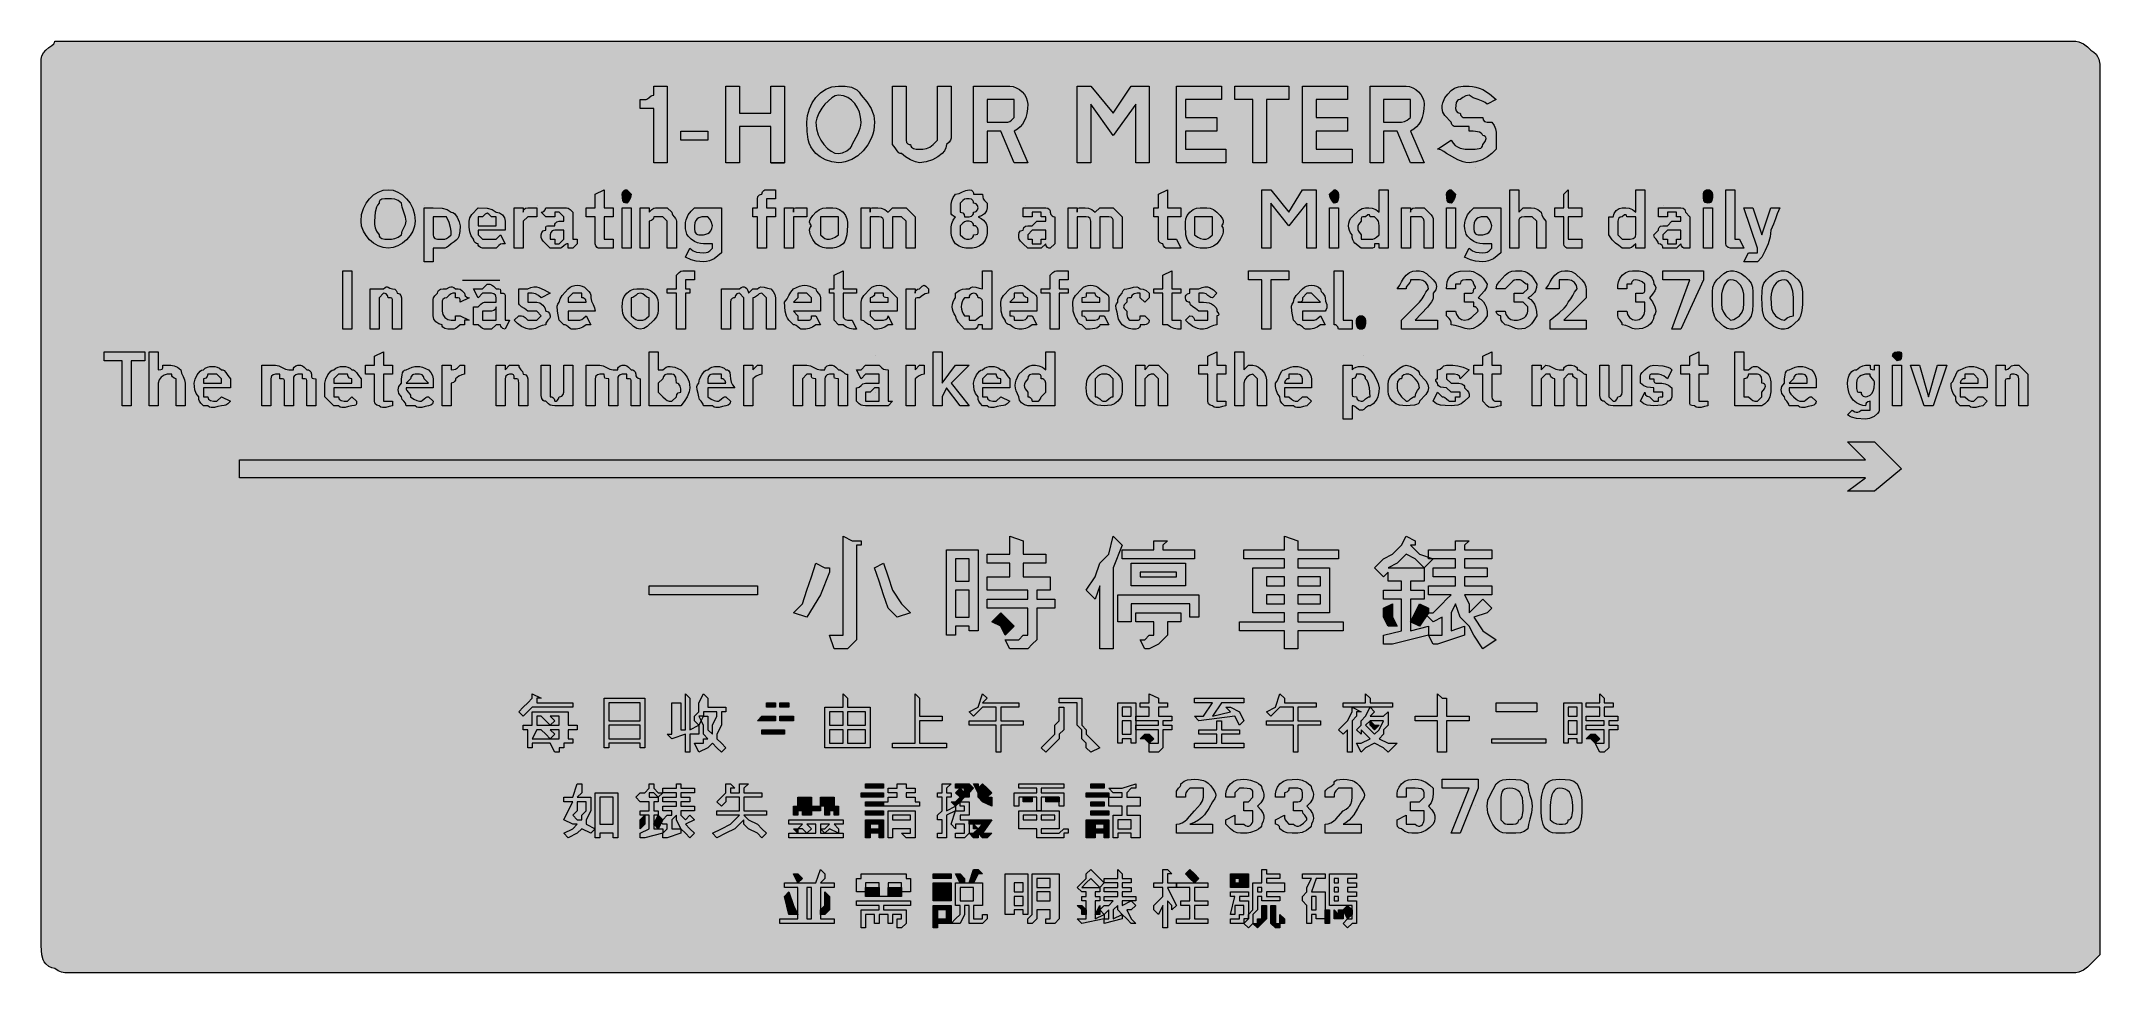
# Model space of a CAD drawing. Header units: metres. Extents: x 10 to 558, y 11 to 259.
import ezdxf

# ---------------------------------------------------------------- set-up
doc = ezdxf.new("R2010")
doc.units = ezdxf.units.M
for name, color, linetype, true_color in [('FILL_FIREBRICK_C36B00', 7, 'Continuous', 0xc36b00), ('FILL_WHITE_FFFFFF', 7, 'Continuous', 0xffffff), ('STROKE_WHITE_FFFFFF', 7, 'Continuous', 0xffffff)]:
    doc.layers.add(name, color=color, linetype=linetype, true_color=true_color)

msp = doc.modelspace()

# ---------------------------------------------------------------- hatches: boundary and pattern name
at = {"layer": 'FILL_FIREBRICK_C36B00', "true_color": 0xc36b00}
h = msp.add_hatch(color=7, dxfattribs=at)
h.dxf.hatch_style = 1
h.paths.add_polyline_path([(551.8, 259.39), (552.54, 259.23), (553.8, 258.69), (554.83, 257.92), (555.75, 257.04), (556.54, 256.54), (557.14, 255.95), (557.56, 255.31), (557.85, 254.64), (558.11, 253.33), (558.15, 252.24), (558.15, 18.24), (558.15, 15.84), (555.75, 13.44), (554.83, 12.56), (553.8, 11.79), (552.54, 11.25), (551.8, 11.09), (550.95, 11.04), (16.95, 11.04), (16.05, 11.06), (15.15, 11.19), (14.25, 11.55), (13.35, 12.24), (12.6, 12.39), (11.83, 12.75), (10.95, 13.44), (10.55, 13.94), (10.26, 14.53), (9.9, 15.84), (9.75, 18.24), (9.75, 252.24), (9.75, 254.64), (9.94, 255.52), (10.35, 256.29), (10.95, 257.04), (11.83, 257.75), (12.6, 258.24), (13.14, 258.73), (13.3, 259.04), (13.35, 259.44), (16.95, 259.44), (550.95, 259.44), (551.8, 259.39)])
at = {"layer": 'FILL_WHITE_FFFFFF', "true_color": 0xffffff}
h = msp.add_hatch(color=7, dxfattribs=at)
h.dxf.hatch_style = 1
h.paths.add_polyline_path([(172.95, 227.04), (172.95, 241.44), (169.35, 241.44), (169.35, 243.84), (170.55, 243.84), (170.95, 243.89), (171.26, 244.03), (171.75, 244.44), (172.24, 244.85), (172.55, 244.99), (172.95, 245.04), (172.95, 246.24), (172.95, 247.44), (176.55, 247.44), (176.55, 227.04), (172.95, 227.04)])
h = msp.add_hatch(color=7, dxfattribs=at)
h.dxf.hatch_style = 1
h.paths.add_polyline_path([(204.15, 236.64), (195.75, 236.64), (195.75, 227.04), (192.15, 227.04), (192.15, 247.44), (195.75, 247.44), (195.75, 240.24), (204.15, 240.24), (204.15, 247.44), (207.75, 247.44), (207.75, 227.04), (204.15, 227.04), (204.15, 236.64)])
h = msp.add_hatch(color=7, dxfattribs=at)
h.dxf.hatch_style = 1
h.paths.add_polyline_path([(225.6, 247.14), (226.36, 246.85), (227.04, 246.43), (227.65, 245.83), (228.15, 245.04), (229.72, 243.24), (230.85, 241.44), (231.24, 240.54), (231.52, 239.64), (231.69, 238.74), (231.75, 237.84), (231.69, 236.73), (231.53, 235.65), (231.28, 234.62), (230.92, 233.62), (229.98, 231.79), (228.75, 230.19), (227.3, 228.88), (225.67, 227.88), (223.94, 227.26), (223.05, 227.1), (222.15, 227.04), (220.37, 227.25), (218.7, 227.79), (217.26, 228.56), (216.15, 229.44), (215.36, 230.34), (214.76, 231.26), (214.34, 232.2), (214.05, 233.19), (213.79, 235.35), (213.75, 237.84), (213.91, 239.63), (214.39, 241.36), (215.14, 242.99), (216.15, 244.44), (217.38, 245.67), (218.81, 246.61), (220.41, 247.22), (221.26, 247.38), (222.15, 247.44), (223.93, 247.4), (225.6, 247.14)])
h.paths.add_polyline_path([(220.35, 244.29), (218.55, 242.64), (217.67, 241.55), (216.9, 240.24), (216.36, 238.93), (216.15, 237.84), (216.31, 236.1), (216.75, 234.5), (217.42, 233.07), (218.25, 231.84), (219.2, 230.83), (220.2, 230.08), (221.2, 229.6), (222.15, 229.44), (223.22, 229.65), (224.4, 230.19), (225.36, 230.96), (225.64, 231.39), (225.75, 231.84), (227.4, 234.84), (227.94, 236.23), (228.1, 236.99), (228.15, 237.84), (228.04, 239.18), (227.72, 240.48), (227.2, 241.7), (226.5, 242.79), (225.63, 243.71), (224.61, 244.42), (223.44, 244.88), (222.15, 245.04), (221.25, 244.83), (220.35, 244.29)], flags=16)
h = msp.add_hatch(color=7, dxfattribs=at)
h.dxf.hatch_style = 1
h.paths.add_polyline_path([(240.15, 234.24), (240.15, 233.04), (240.3, 232.44), (240.66, 232.03), (240.95, 231.89), (241.35, 231.84), (241.4, 231.44), (241.56, 231.15), (242.1, 230.79), (242.87, 230.66), (243.75, 230.64), (244.65, 230.66), (245.55, 230.79), (246.45, 231.15), (247.35, 231.84), (248.55, 233.04), (248.55, 234.24), (248.55, 247.44), (252.15, 247.44), (252.15, 234.24), (252.13, 233.53), (252, 233.04), (251.64, 232.55), (250.95, 231.84), (250.76, 230.96), (250.35, 230.19), (249.75, 229.44), (248.64, 228.56), (247.2, 227.79), (245.53, 227.25), (243.75, 227.04), (242.66, 227.25), (241.35, 227.79), (240.04, 228.56), (238.95, 229.44), (238.55, 229.49), (238.24, 229.65), (237.75, 230.19), (237.26, 230.96), (236.55, 231.84), (236.55, 234.24), (236.55, 247.44), (240.15, 247.44), (240.15, 234.24)])
h = msp.add_hatch(color=7, dxfattribs=at)
h.dxf.hatch_style = 1
h.paths.add_polyline_path([(267.75, 247.44), (268.65, 247.33), (269.51, 247.03), (270.32, 246.55), (271.05, 245.94), (271.66, 245.21), (272.14, 244.4), (272.44, 243.54), (272.55, 242.64), (272.49, 241.35), (272.32, 240.16), (272.04, 239.1), (271.65, 238.14), (271.14, 237.3), (270.52, 236.56), (269.79, 235.95), (268.95, 235.44), (272.55, 227.04), (268.95, 227.04), (265.35, 235.44), (261.75, 235.44), (261.75, 227.04), (258.15, 227.04), (258.15, 247.44), (267.75, 247.44)])
h.paths.add_polyline_path([(267.26, 237.86), (267.75, 237.99), (268.24, 238.35), (268.95, 239.04), (268.95, 241.44), (268.95, 243.84), (266.55, 243.84), (261.75, 243.84), (261.75, 237.84), (266.55, 237.84), (267.26, 237.86)], flags=16)
h = msp.add_hatch(color=7, dxfattribs=at)
h.dxf.hatch_style = 1
h.paths.add_polyline_path([(285.75, 247.44), (289.35, 247.44), (295.35, 240.24), (300.15, 247.44), (304.95, 247.44), (304.95, 227.04), (301.35, 227.04), (301.35, 242.64), (295.35, 234.24), (289.35, 242.64), (289.35, 227.04), (285.75, 227.04), (285.75, 247.44)])
h = msp.add_hatch(color=7, dxfattribs=at)
h.dxf.hatch_style = 1
h.paths.add_polyline_path([(312.15, 247.44), (324.15, 247.44), (324.15, 243.84), (314.55, 243.84), (314.55, 239.04), (322.95, 239.04), (322.95, 235.44), (314.55, 235.44), (314.55, 230.64), (325.35, 230.64), (325.35, 227.04), (312.15, 227.04), (312.15, 247.44)])
h = msp.add_hatch(color=7, dxfattribs=at)
h.dxf.hatch_style = 1
h.paths.add_polyline_path([(342.15, 243.84), (336.15, 243.84), (336.15, 227.04), (332.55, 227.04), (332.55, 243.84), (327.75, 243.84), (327.75, 247.44), (342.15, 247.44), (342.15, 243.84)])
h = msp.add_hatch(color=7, dxfattribs=at)
h.dxf.hatch_style = 1
h.paths.add_polyline_path([(345.75, 247.44), (357.75, 247.44), (357.75, 243.84), (349.35, 243.84), (349.35, 239.04), (357.75, 239.04), (357.75, 235.44), (349.35, 235.44), (349.35, 230.64), (358.95, 230.64), (358.95, 227.04), (345.75, 227.04), (345.75, 247.44)])
h = msp.add_hatch(color=7, dxfattribs=at)
h.dxf.hatch_style = 1
h.paths.add_polyline_path([(373.35, 247.44), (374.25, 247.33), (375.11, 247.03), (375.92, 246.55), (376.65, 245.94), (377.26, 245.21), (377.74, 244.4), (378.04, 243.54), (378.15, 242.64), (378.09, 241.35), (377.92, 240.16), (377.64, 239.1), (377.25, 238.14), (376.74, 237.3), (376.12, 236.56), (375.39, 235.95), (374.55, 235.44), (378.15, 227.04), (374.55, 227.04), (370.95, 235.44), (367.35, 235.44), (367.35, 227.04), (363.75, 227.04), (363.75, 247.44), (373.35, 247.44)])
h.paths.add_polyline_path([(372.9, 237.99), (373.67, 238.35), (374.55, 239.04), (374.55, 241.44), (374.55, 243.84), (372.15, 243.84), (367.35, 243.84), (367.35, 237.84), (372.15, 237.84), (372.9, 237.99)], flags=16)
h = msp.add_hatch(color=7, dxfattribs=at)
h.dxf.hatch_style = 1
h.paths.add_polyline_path([(393.75, 239.04), (393.9, 238.44), (394.26, 238.03), (394.55, 237.89), (394.95, 237.84), (396.15, 237.84), (396.84, 236.94), (397.2, 236.04), (397.33, 235.14), (397.35, 234.24), (397.35, 233.04), (397.35, 231.84), (397.35, 230.64), (396.15, 229.44), (395.04, 228.56), (393.6, 227.79), (391.93, 227.25), (390.15, 227.04), (389.3, 227.09), (388.54, 227.25), (387.15, 227.79), (384.15, 229.44), (383.4, 230.04), (382.63, 230.45), (381.75, 230.64), (385.35, 233.04), (385.85, 232.25), (386.44, 231.65), (387.08, 231.23), (387.75, 230.94), (389.06, 230.68), (390.15, 230.64), (391.72, 230.66), (392.85, 230.79), (393.24, 230.93), (393.53, 231.15), (393.69, 231.44), (393.75, 231.84), (394.42, 232.72), (394.65, 233.49), (394.59, 233.8), (394.42, 234.03), (394.14, 234.19), (393.75, 234.24), (393.64, 234.64), (393.36, 234.93), (392.93, 235.15), (392.4, 235.29), (391.22, 235.42), (390.15, 235.44), (390.15, 236.64), (386.55, 236.64), (386.15, 236.69), (385.86, 236.83), (385.5, 237.24), (385.35, 237.84), (383.7, 239.64), (383.16, 240.54), (382.95, 241.44), (383, 242.29), (383.16, 243.03), (383.7, 244.29), (384.47, 245.32), (385.35, 246.24), (386.27, 246.93), (387.3, 247.29), (388.56, 247.42), (390.15, 247.44), (391.05, 247.38), (391.95, 247.21), (392.85, 246.93), (393.75, 246.54), (395.55, 245.41), (397.35, 243.84), (394.95, 242.64), (394.45, 243.04), (393.86, 243.35), (392.55, 243.84), (391.24, 244.33), (390.65, 244.64), (390.15, 245.04), (389.27, 244.85), (388.5, 244.44), (387.75, 243.84), (387.35, 243.79), (387.06, 243.63), (386.7, 243.09), (386.57, 242.32), (386.55, 241.44), (386.7, 240.84), (387.06, 240.43), (387.35, 240.29), (387.75, 240.24), (387.9, 239.64), (388.26, 239.23), (388.55, 239.09), (388.95, 239.04), (393.75, 239.04)])
h = msp.add_hatch(color=7, dxfattribs=at)
h.dxf.hatch_style = 1
h.paths.add_polyline_path([(180.15, 235.44), (187.35, 235.44), (187.35, 233.04), (180.15, 233.04), (180.15, 235.44)])
h = msp.add_hatch(color=7, dxfattribs=at)
h.dxf.hatch_style = 1
h.paths.add_polyline_path([(104.79, 219.2), (106.01, 218.45), (107.1, 217.44), (108.02, 216.21), (108.73, 214.78), (109.19, 213.18), (109.35, 211.44), (109.19, 210.1), (108.73, 208.8), (108.02, 207.58), (107.1, 206.49), (106.01, 205.57), (104.79, 204.86), (103.49, 204.4), (102.15, 204.24), (100.81, 204.4), (99.51, 204.86), (98.29, 205.57), (97.2, 206.49), (96.28, 207.58), (95.57, 208.8), (95.11, 210.1), (94.95, 211.44), (95.11, 213.18), (95.57, 214.78), (96.28, 216.21), (97.2, 217.44), (98.29, 218.45), (99.51, 219.2), (100.81, 219.68), (102.15, 219.84), (103.49, 219.68), (104.79, 219.2)])
h.paths.add_polyline_path([(100.5, 217.29), (99.96, 216.93), (99.8, 216.64), (99.75, 216.24), (99.35, 215.74), (99.06, 215.15), (98.7, 213.84), (98.55, 211.44), (98.57, 210.54), (98.7, 209.64), (99.06, 208.74), (99.75, 207.84), (99.8, 207.44), (99.96, 207.15), (100.5, 206.79), (101.27, 206.66), (102.15, 206.64), (103.05, 206.66), (103.95, 206.79), (104.85, 207.15), (105.75, 207.84), (105.94, 208.74), (106.35, 209.64), (106.76, 210.54), (106.95, 211.44), (106.76, 212.53), (106.35, 213.84), (105.94, 215.15), (105.75, 216.24), (104.85, 216.93), (103.95, 217.29), (103.05, 217.42), (102.15, 217.44), (101.27, 217.42), (100.5, 217.29)], flags=16)
h = msp.add_hatch(color=7, dxfattribs=at)
h.dxf.hatch_style = 1
h.paths.add_polyline_path([(160.95, 206.64), (162.15, 206.64), (162.15, 204.24), (158.55, 204.24), (158.15, 204.29), (157.86, 204.43), (157.5, 204.84), (157.35, 205.44), (157.35, 206.64), (157.35, 212.64), (154.95, 212.64), (154.95, 215.04), (157.35, 215.04), (157.35, 218.64), (159.75, 219.84), (159.75, 215.04), (162.15, 215.04), (162.15, 212.64), (159.75, 212.64), (159.75, 206.64), (160.95, 206.64)])
h = msp.add_hatch(color=7, dxfattribs=at)
h.dxf.hatch_style = 1
h.paths.add_polyline_path([(166.76, 217.76), (166.35, 216.99), (165.75, 216.24), (165.35, 216.29), (165.06, 216.45), (164.7, 216.99), (164.57, 217.76), (164.55, 218.64), (164.7, 219.24), (165.06, 219.65), (165.35, 219.79), (165.75, 219.84), (166.95, 218.64), (166.76, 217.76)])
h = msp.add_hatch(color=7, dxfattribs=at)
h.dxf.hatch_style = 1
h.paths.add_polyline_path([(202.95, 204.24), (200.55, 204.24), (200.55, 212.64), (199.35, 212.64), (199.35, 215.04), (200.55, 215.04), (200.55, 217.44), (200.7, 218.04), (201.06, 218.45), (201.35, 218.59), (201.75, 218.64), (201.9, 219.24), (202.26, 219.65), (202.55, 219.79), (202.95, 219.84), (204.15, 219.84), (205.35, 219.84), (205.35, 217.44), (204.15, 217.44), (202.95, 217.44), (202.95, 216.24), (202.95, 215.04), (205.35, 215.04), (205.35, 212.64), (202.95, 212.64), (202.95, 204.24)])
h = msp.add_hatch(color=7, dxfattribs=at)
h.dxf.hatch_style = 1
h.paths.add_polyline_path([(261.16, 211.29), (261.45, 210.84), (261.71, 209.94), (261.75, 209.04), (261.73, 208.14), (261.6, 207.24), (261.24, 206.34), (260.55, 205.44), (259.65, 204.75), (258.75, 204.39), (257.85, 204.26), (256.95, 204.24), (256.05, 204.26), (255.15, 204.39), (254.25, 204.75), (253.35, 205.44), (252.66, 206.34), (252.3, 207.24), (252.17, 208.14), (252.15, 209.04), (252.17, 209.94), (252.3, 210.84), (252.66, 211.74), (253.35, 212.64), (252.75, 212.79), (252.34, 213.15), (252.2, 213.44), (252.15, 213.84), (252.15, 215.04), (252.17, 215.94), (252.3, 216.84), (252.66, 217.74), (253.35, 218.64), (254.25, 218.83), (255.15, 219.24), (256.05, 219.65), (256.95, 219.84), (257.55, 219.69), (257.96, 219.33), (258.1, 219.04), (258.15, 218.64), (260.55, 218.64), (260.57, 217.93), (260.7, 217.44), (261.06, 216.95), (261.75, 216.24), (261.75, 215.04), (261.54, 214.16), (261, 213.39), (260.23, 212.85), (259.35, 212.64), (260.14, 212.19), (260.74, 211.74), (261.16, 211.29)])
h.paths.add_polyline_path([(255.26, 210.93), (254.55, 210.24), (254.55, 209.04), (254.55, 207.84), (255.26, 207.15), (255.75, 206.79), (256.24, 206.66), (256.95, 206.64), (257.55, 206.79), (257.96, 207.15), (258.1, 207.44), (258.15, 207.84), (258.84, 207.86), (259.2, 207.99), (259.33, 208.35), (259.35, 209.04), (259.2, 209.64), (258.84, 210.05), (258.55, 210.19), (258.15, 210.24), (258.1, 210.64), (257.96, 210.93), (257.55, 211.29), (256.95, 211.44), (256.24, 211.42), (255.75, 211.29), (255.26, 210.93)], flags=16)
h.paths.add_polyline_path([(257.96, 213.15), (258.1, 213.44), (258.15, 213.84), (258.55, 213.89), (258.84, 214.03), (259.2, 214.44), (259.35, 215.04), (259.2, 215.64), (258.84, 216.05), (258.55, 216.19), (258.15, 216.24), (258.1, 216.64), (257.96, 216.93), (257.55, 217.29), (256.95, 217.44), (256.24, 217.42), (255.75, 217.29), (255.26, 216.93), (254.55, 216.24), (254.55, 215.04), (254.55, 213.84), (254.95, 213.79), (255.24, 213.65), (255.6, 213.24), (255.75, 212.64), (256.95, 212.64), (257.55, 212.79), (257.96, 213.15)], flags=16)
h = msp.add_hatch(color=7, dxfattribs=at)
h.dxf.hatch_style = 1
h.paths.add_polyline_path([(310.95, 206.64), (312.15, 206.64), (313.35, 204.24), (309.75, 204.24), (309.35, 204.29), (309.06, 204.43), (308.7, 204.84), (308.55, 205.44), (308.15, 205.49), (307.86, 205.63), (307.5, 206.04), (307.35, 206.64), (307.35, 212.64), (306.15, 212.64), (306.15, 215.04), (307.35, 215.04), (307.35, 218.64), (309.75, 219.84), (309.75, 215.04), (313.35, 215.04), (313.35, 212.64), (309.75, 212.64), (309.75, 206.64), (310.95, 206.64)])
h = msp.add_hatch(color=7, dxfattribs=at)
h.dxf.hatch_style = 1
h.paths.add_polyline_path([(334.95, 219.84), (337.35, 219.84), (342.15, 213.84), (345.75, 219.84), (349.35, 219.84), (349.35, 204.24), (346.95, 204.24), (346.95, 216.24), (342.15, 210.24), (337.35, 216.24), (337.35, 204.24), (334.95, 204.24), (334.95, 219.84)])
h = msp.add_hatch(color=7, dxfattribs=at)
h.dxf.hatch_style = 1
h.paths.add_polyline_path([(355.33, 217.76), (355.2, 216.99), (354.84, 216.45), (354.55, 216.29), (354.15, 216.24), (353.55, 216.99), (353.14, 217.76), (352.95, 218.64), (354.15, 219.84), (354.55, 219.79), (354.84, 219.65), (355.2, 219.24), (355.35, 218.64), (355.33, 217.76)])
h = msp.add_hatch(color=7, dxfattribs=at)
h.dxf.hatch_style = 1
h.paths.add_polyline_path([(364.8, 204.39), (364.44, 204.26), (363.75, 204.24), (362.55, 204.24), (361.35, 204.24), (359.7, 205.59), (359.39, 205.96), (359.16, 206.43), (359, 207.05), (358.95, 207.84), (358.56, 208.34), (358.27, 208.93), (358.11, 209.57), (358.05, 210.24), (358.11, 210.91), (358.27, 211.55), (358.56, 212.14), (358.95, 212.64), (360.75, 214.29), (361.65, 214.83), (362.55, 215.04), (363.45, 215.02), (364.35, 214.89), (365.25, 214.53), (366.15, 213.84), (366.15, 219.84), (368.55, 219.84), (368.55, 204.24), (366.15, 204.24), (366.15, 205.44), (364.95, 205.44), (364.93, 204.75), (364.8, 204.39)])
h.paths.add_polyline_path([(364.95, 206.79), (365.44, 207.15), (366.15, 207.84), (366.15, 209.04), (366.15, 210.24), (366.13, 210.95), (366, 211.44), (365.64, 211.93), (364.95, 212.64), (363.75, 212.64), (363.7, 212.98), (363.56, 213.15), (363.15, 213.09), (362.55, 212.64), (361.86, 212.62), (361.5, 212.49), (361.37, 212.13), (361.35, 211.44), (360.67, 210.54), (360.51, 210.09), (360.45, 209.64), (360.51, 209.19), (360.67, 208.74), (361.35, 207.84), (361.35, 206.64), (362.55, 206.64), (363.75, 206.64), (364.46, 206.66), (364.95, 206.79)], flags=16)
h = msp.add_hatch(color=7, dxfattribs=at)
h.dxf.hatch_style = 1
h.paths.add_polyline_path([(386.36, 217.76), (385.95, 216.99), (385.35, 216.24), (384.95, 216.29), (384.66, 216.45), (384.3, 216.99), (384.17, 217.76), (384.15, 218.64), (384.3, 219.24), (384.66, 219.65), (384.95, 219.79), (385.35, 219.84), (386.55, 218.64), (386.36, 217.76)])
h = msp.add_hatch(color=7, dxfattribs=at)
h.dxf.hatch_style = 1
h.paths.add_polyline_path([(403.35, 219.84), (403.35, 213.84), (404.55, 215.04), (405.75, 215.04), (406.65, 215.02), (407.55, 214.89), (408.45, 214.53), (409.35, 213.84), (409.5, 213.09), (409.86, 212.32), (410.55, 211.44), (410.55, 204.24), (408.15, 204.24), (408.15, 211.44), (406.95, 212.64), (405.75, 212.64), (404.87, 212.62), (404.1, 212.49), (403.56, 212.13), (403.4, 211.84), (403.35, 211.44), (403.35, 204.24), (400.95, 204.24), (400.95, 219.84), (403.35, 219.84)])
h = msp.add_hatch(color=7, dxfattribs=at)
h.dxf.hatch_style = 1
h.paths.add_polyline_path([(417.75, 206.64), (418.95, 206.64), (420.15, 206.64), (420.15, 204.24), (416.55, 204.24), (416.15, 204.29), (415.86, 204.43), (415.5, 204.84), (415.35, 205.44), (415.35, 206.64), (415.35, 212.64), (412.95, 212.64), (412.95, 215.04), (415.35, 215.04), (415.35, 218.64), (416.55, 219.84), (416.55, 215.04), (420.15, 215.04), (420.15, 212.64), (416.55, 212.64), (416.55, 206.64), (417.75, 206.64)])
h = msp.add_hatch(color=7, dxfattribs=at)
h.dxf.hatch_style = 1
h.paths.add_polyline_path([(433.35, 204.39), (432.86, 204.26), (432.15, 204.24), (430.95, 204.24), (430.05, 204.97), (429.15, 205.59), (428.25, 206.43), (427.35, 207.84), (427.35, 212.64), (428.55, 212.64), (428.76, 213.52), (429.3, 214.29), (430.07, 214.83), (430.95, 215.04), (431.85, 215.02), (432.75, 214.89), (433.65, 214.53), (434.55, 213.84), (434.55, 219.84), (436.95, 219.84), (436.95, 204.24), (434.55, 204.24), (434.55, 205.44), (433.84, 204.75), (433.35, 204.39)])
h.paths.add_polyline_path([(433.8, 206.79), (434.34, 207.15), (434.5, 207.44), (434.55, 207.84), (434.55, 209.04), (434.55, 210.24), (434.55, 212.64), (433.35, 212.64), (432.15, 212.64), (432.1, 212.98), (431.96, 213.15), (431.55, 213.09), (430.95, 212.64), (430.35, 212.49), (429.94, 212.13), (429.8, 211.84), (429.75, 211.44), (429.75, 207.84), (430.95, 206.64), (432.15, 206.64), (433.03, 206.66), (433.8, 206.79)], flags=16)
h = msp.add_hatch(color=7, dxfattribs=at)
h.dxf.hatch_style = 1
h.paths.add_polyline_path([(454.93, 217.76), (454.8, 216.99), (454.44, 216.45), (454.15, 216.29), (453.75, 216.24), (453.35, 216.29), (453.06, 216.45), (452.7, 216.99), (452.57, 217.76), (452.55, 218.64), (452.7, 219.24), (453.06, 219.65), (453.35, 219.79), (453.75, 219.84), (454.15, 219.79), (454.44, 219.65), (454.8, 219.24), (454.95, 218.64), (454.93, 217.76)])
h = msp.add_hatch(color=7, dxfattribs=at)
h.dxf.hatch_style = 1
h.paths.add_polyline_path([(458.55, 219.84), (460.95, 219.84), (460.95, 206.64), (462.15, 206.64), (463.35, 204.24), (460.95, 204.24), (459.75, 204.24), (459.15, 204.39), (458.74, 204.75), (458.6, 205.04), (458.55, 205.44), (458.55, 206.64), (458.55, 219.84)])
h = msp.add_hatch(color=7, dxfattribs=at)
h.dxf.hatch_style = 1
h.paths.add_polyline_path([(117.86, 214.53), (118.45, 214.24), (118.95, 213.84), (119.4, 213.73), (119.83, 213.45), (120.6, 212.49), (121.14, 211.31), (121.35, 210.24), (121.31, 208.65), (121.05, 207.39), (120.76, 206.85), (120.34, 206.36), (119.74, 205.89), (118.95, 205.44), (118.24, 204.75), (117.75, 204.39), (117.26, 204.26), (116.55, 204.24), (114.15, 204.24), (114.15, 200.64), (111.75, 200.64), (111.75, 215.04), (114.15, 215.04), (116.55, 214.89), (117.86, 214.53)])
h.paths.add_polyline_path([(114.15, 210.24), (114.15, 209.04), (114.15, 207.84), (114.3, 207.24), (114.66, 206.83), (114.95, 206.69), (115.35, 206.64), (116.55, 206.64), (117.26, 206.66), (117.75, 206.79), (118.24, 207.15), (118.95, 207.84), (118.93, 208.76), (118.8, 209.79), (118.44, 211.05), (117.75, 212.64), (116.55, 212.64), (115.35, 212.64), (114.15, 212.64), (114.15, 211.44), (114.15, 210.24)], flags=16)
h = msp.add_hatch(color=7, dxfattribs=at)
h.dxf.hatch_style = 1
h.paths.add_polyline_path([(126.34, 204.75), (126.2, 205.04), (126.15, 205.44), (125.75, 205.49), (125.46, 205.63), (125.1, 206.04), (124.95, 206.64), (124.26, 207.56), (123.9, 208.59), (123.77, 209.85), (123.75, 211.44), (123.96, 212.34), (124.5, 213.24), (126.15, 215.04), (128.55, 214.89), (129.86, 214.53), (130.45, 214.24), (130.95, 213.84), (131.83, 213.63), (132.6, 213.09), (133.14, 212.32), (133.35, 211.44), (133.35, 209.04), (126.15, 209.04), (126.15, 207.84), (127.35, 206.64), (129.75, 206.64), (130.95, 206.64), (132.15, 207.84), (133.35, 205.44), (132.64, 205.42), (132.15, 205.29), (131.66, 204.93), (130.95, 204.24), (127.35, 204.24), (126.75, 204.39), (126.34, 204.75)])
h.paths.add_polyline_path([(130.95, 212.64), (129.75, 212.64), (129.04, 213.31), (128.55, 213.54), (128.06, 213.31), (127.35, 212.64), (126.15, 212.64), (126.15, 210.24), (130.95, 210.24), (130.95, 212.64)], flags=16)
h = msp.add_hatch(color=7, dxfattribs=at)
h.dxf.hatch_style = 1
h.paths.add_polyline_path([(138.2, 214.24), (138.34, 214.53), (138.75, 214.89), (139.35, 215.04), (141.75, 215.04), (141.75, 212.64), (139.35, 212.64), (138.15, 211.44), (138.15, 210.24), (138.15, 204.24), (135.75, 204.24), (135.75, 215.04), (138.15, 215.04), (138.15, 213.84), (138.2, 214.24)])
h = msp.add_hatch(color=7, dxfattribs=at)
h.dxf.hatch_style = 1
h.paths.add_polyline_path([(143.64, 214.03), (144, 214.44), (144.15, 215.04), (145.35, 215.04), (146.55, 215.04), (148.95, 215.04), (149.66, 215.02), (150.15, 214.89), (150.64, 214.53), (151.35, 213.84), (151.35, 212.64), (151.35, 210.24), (151.35, 206.64), (152.55, 206.64), (152.55, 205.44), (151.35, 204.24), (150.15, 204.24), (150.15, 205.44), (149.75, 205.39), (149.44, 205.25), (148.95, 204.84), (148.46, 204.43), (148.15, 204.29), (147.75, 204.24), (146.55, 204.24), (145.35, 204.24), (144.15, 205.44), (143.46, 206.15), (143.1, 206.64), (142.97, 207.13), (142.95, 207.84), (143.1, 208.44), (143.46, 208.85), (143.75, 208.99), (144.15, 209.04), (144.17, 209.73), (144.3, 210.09), (144.66, 210.22), (145.35, 210.24), (146.55, 210.24), (146.6, 210.64), (146.74, 210.93), (147.15, 211.29), (147.75, 211.44), (148.95, 211.44), (148.95, 212.64), (147.75, 213.84), (146.55, 213.84), (146.55, 212.64), (145.35, 212.64), (144.15, 212.64), (142.95, 213.84), (143.35, 213.89), (143.64, 214.03)])
h.paths.add_polyline_path([(148.95, 206.64), (148.95, 207.84), (148.95, 209.04), (147.75, 209.04), (146.55, 209.04), (146.15, 208.99), (145.86, 208.85), (145.5, 208.44), (145.35, 207.84), (145.35, 206.64), (146.55, 206.64), (146.55, 205.44), (147.75, 205.44), (148.95, 206.64)], flags=16)
h = msp.add_hatch(color=7, dxfattribs=at)
h.dxf.hatch_style = 1
h.paths.add_polyline_path([(164.55, 204.24), (164.55, 215.04), (166.95, 215.04), (166.95, 204.24), (164.55, 204.24)])
h = msp.add_hatch(color=7, dxfattribs=at)
h.dxf.hatch_style = 1
h.paths.add_polyline_path([(172.95, 212.64), (172.9, 212.24), (172.76, 211.95), (172.35, 211.59), (171.75, 211.44), (171.75, 204.24), (169.35, 204.24), (169.35, 215.04), (171.75, 215.04), (171.75, 213.84), (172.46, 214.53), (172.95, 214.89), (173.44, 215.02), (174.15, 215.04), (176.55, 215.04), (177.75, 213.84), (177.8, 213.44), (177.94, 213.13), (178.35, 212.64), (178.76, 212.15), (178.9, 211.84), (178.95, 211.44), (178.95, 204.24), (176.55, 204.24), (176.55, 211.44), (175.35, 212.64), (174.15, 212.64), (172.95, 212.64)])
h = msp.add_hatch(color=7, dxfattribs=at)
h.dxf.hatch_style = 1
h.paths.add_polyline_path([(190.95, 204.24), (190.95, 203.04), (190.03, 202.16), (189, 201.39), (187.74, 200.85), (187, 200.69), (186.15, 200.64), (185.23, 200.66), (184.2, 200.79), (182.94, 201.15), (181.35, 201.84), (182.55, 204.24), (183.45, 203.55), (184.35, 203.19), (185.25, 203.06), (186.15, 203.04), (186.86, 203.06), (187.35, 203.19), (187.84, 203.55), (188.55, 204.24), (188.55, 205.44), (187.35, 205.44), (186.15, 205.44), (185.4, 205.51), (184.63, 205.69), (183.75, 206.04), (182.87, 206.61), (182.1, 207.46), (181.79, 208.01), (181.56, 208.66), (181.4, 209.4), (181.35, 210.24), (181.4, 211.09), (181.56, 211.83), (182.1, 213.09), (182.87, 214.12), (183.75, 215.04), (186.15, 215.04), (187.35, 215.04), (188.55, 215.04), (190.95, 215.04), (190.95, 204.24)])
h.paths.add_polyline_path([(184.95, 212.34), (184.51, 212.05), (184.12, 211.63), (183.85, 211.03), (183.75, 210.24), (183.77, 209.36), (183.9, 208.59), (184.26, 208.05), (184.55, 207.89), (184.95, 207.84), (186.15, 207.84), (186.52, 207.88), (187.35, 208.14), (187.79, 208.43), (188.17, 208.85), (188.45, 209.45), (188.55, 210.24), (188.36, 211.12), (187.95, 211.89), (187.35, 212.64), (186.15, 212.64), (185.77, 212.6), (184.95, 212.34)], flags=16)
h = msp.add_hatch(color=7, dxfattribs=at)
h.dxf.hatch_style = 1
h.paths.add_polyline_path([(210.17, 214.53), (210.3, 214.89), (210.66, 215.02), (211.35, 215.04), (213.75, 215.04), (213.75, 212.64), (210.15, 212.64), (210.15, 211.44), (210.15, 210.24), (210.15, 204.24), (207.75, 204.24), (207.75, 215.04), (210.15, 215.04), (210.15, 213.84), (210.17, 214.53)])
h = msp.add_hatch(color=7, dxfattribs=at)
h.dxf.hatch_style = 1
h.paths.add_polyline_path([(214.46, 211.14), (214.49, 211.59), (214.65, 212.04), (215.29, 212.94), (216.15, 213.84), (217.05, 214.53), (217.95, 214.89), (218.85, 215.02), (219.75, 215.04), (220.65, 215.02), (221.55, 214.89), (222.45, 214.53), (223.35, 213.84), (224.04, 212.94), (224.4, 212.04), (224.53, 211.14), (224.55, 210.24), (224.4, 207.84), (224.04, 206.53), (223.75, 205.94), (223.35, 205.44), (222.45, 204.75), (221.55, 204.39), (220.65, 204.26), (219.75, 204.24), (218.85, 204.26), (217.95, 204.39), (217.05, 204.75), (216.15, 205.44), (215.29, 206.53), (214.65, 207.84), (214.49, 208.51), (214.46, 209.15), (214.61, 209.74), (214.95, 210.24), (214.61, 210.69), (214.46, 211.14)])
h.paths.add_polyline_path([(217.35, 210.24), (217.35, 207.84), (218.06, 207.15), (218.55, 206.79), (219.04, 206.66), (219.75, 206.64), (220.5, 206.79), (221.27, 207.15), (222.15, 207.84), (222.15, 210.24), (222.15, 212.64), (219.75, 212.64), (217.35, 212.64), (217.35, 210.24)], flags=16)
h = msp.add_hatch(color=7, dxfattribs=at)
h.dxf.hatch_style = 1
h.paths.add_polyline_path([(230.55, 213.84), (230.57, 214.53), (230.7, 214.89), (231.06, 215.02), (231.75, 215.04), (232.65, 215.02), (233.55, 214.89), (234.45, 214.53), (235.35, 213.84), (236.55, 215.04), (237.75, 215.04), (240.15, 215.04), (242.55, 212.64), (242.55, 211.44), (242.55, 204.24), (240.15, 204.24), (240.15, 211.44), (238.95, 212.64), (237.75, 212.64), (236.55, 212.64), (236.55, 211.44), (236.55, 204.24), (234.15, 204.24), (234.15, 211.44), (234.1, 211.84), (233.96, 212.13), (233.55, 212.49), (232.95, 212.64), (231.75, 212.64), (230.55, 212.64), (230.55, 211.44), (230.55, 204.24), (228.15, 204.24), (228.15, 215.04), (230.55, 215.04), (230.55, 213.84)])
h = msp.add_hatch(color=7, dxfattribs=at)
h.dxf.hatch_style = 1
h.paths.add_polyline_path([(272.55, 215.04), (274.95, 215.04), (277.35, 215.04), (277.95, 214.89), (278.36, 214.53), (278.5, 214.24), (278.55, 213.84), (278.7, 213.24), (279.06, 212.83), (279.35, 212.69), (279.75, 212.64), (279.75, 210.24), (279.75, 206.64), (279.75, 205.44), (278.55, 204.24), (278.15, 204.29), (277.86, 204.43), (277.5, 204.84), (277.35, 205.44), (276.15, 204.24), (273.75, 204.24), (272.55, 204.24), (271.35, 205.44), (270.66, 206.15), (270.3, 206.64), (270.17, 207.13), (270.15, 207.84), (270.3, 208.44), (270.66, 208.85), (270.95, 208.99), (271.35, 209.04), (271.4, 209.44), (271.54, 209.73), (271.95, 210.09), (272.55, 210.24), (273.75, 210.24), (274.95, 211.44), (277.35, 211.44), (277.35, 212.64), (276.15, 212.64), (276.15, 213.84), (273.75, 213.84), (273.75, 212.64), (272.55, 212.64), (271.35, 212.64), (271.35, 213.84), (271.35, 215.04), (272.55, 215.04)])
h.paths.add_polyline_path([(276.15, 206.64), (277.35, 206.64), (277.35, 207.84), (277.35, 209.04), (276.15, 209.04), (274.95, 209.04), (273.75, 209.04), (272.55, 207.84), (272.55, 206.64), (273.75, 206.64), (273.75, 205.44), (276.15, 205.44), (276.15, 206.64)], flags=16)
h = msp.add_hatch(color=7, dxfattribs=at)
h.dxf.hatch_style = 1
h.paths.add_polyline_path([(285.75, 213.84), (285.77, 214.53), (285.9, 214.89), (286.26, 215.02), (286.95, 215.04), (287.85, 215.02), (288.75, 214.89), (289.65, 214.53), (290.55, 213.84), (291.75, 215.04), (292.95, 215.04), (295.35, 215.04), (297.75, 212.64), (297.75, 211.44), (297.75, 204.24), (295.35, 204.24), (295.35, 211.44), (295.3, 211.84), (295.16, 212.13), (294.75, 212.49), (294.15, 212.64), (292.95, 212.64), (291.75, 212.64), (291.75, 211.44), (291.75, 204.24), (289.35, 204.24), (289.35, 211.44), (289.3, 211.84), (289.16, 212.13), (288.75, 212.49), (288.15, 212.64), (286.95, 212.64), (285.75, 212.64), (285.75, 211.44), (285.75, 204.24), (283.35, 204.24), (283.35, 215.04), (285.75, 215.04), (285.75, 213.84)])
h = msp.add_hatch(color=7, dxfattribs=at)
h.dxf.hatch_style = 1
h.paths.add_polyline_path([(314.7, 212.04), (315.06, 212.94), (315.75, 213.84), (316.65, 214.53), (317.55, 214.89), (318.45, 215.02), (319.35, 215.04), (320.25, 215.02), (321.15, 214.89), (322.05, 214.53), (322.95, 213.84), (323.81, 212.94), (324.45, 212.04), (324.61, 211.59), (324.64, 211.14), (324.49, 210.69), (324.15, 210.24), (324.49, 209.74), (324.64, 209.15), (324.61, 208.51), (324.45, 207.84), (323.81, 206.53), (322.95, 205.44), (322.05, 204.75), (321.15, 204.39), (320.25, 204.26), (319.35, 204.24), (318.45, 204.26), (317.55, 204.39), (316.65, 204.75), (315.75, 205.44), (315.35, 205.94), (315.06, 206.53), (314.7, 207.84), (314.55, 210.24), (314.57, 211.14), (314.7, 212.04)])
h.paths.add_polyline_path([(316.95, 210.24), (316.95, 207.84), (317.83, 207.15), (318.6, 206.79), (319.35, 206.64), (320.06, 206.66), (320.55, 206.79), (321.04, 207.15), (321.75, 207.84), (321.75, 210.24), (321.75, 212.64), (319.35, 212.64), (316.95, 212.64), (316.95, 210.24)], flags=16)
h = msp.add_hatch(color=7, dxfattribs=at)
h.dxf.hatch_style = 1
h.paths.add_polyline_path([(352.95, 204.24), (352.95, 215.04), (355.35, 215.04), (355.35, 204.24), (352.95, 204.24)])
h = msp.add_hatch(color=7, dxfattribs=at)
h.dxf.hatch_style = 1
h.paths.add_polyline_path([(374.55, 212.64), (374.55, 211.44), (374.55, 204.24), (372.15, 204.24), (372.15, 215.04), (374.55, 215.04), (374.55, 213.84), (374.6, 214.24), (374.74, 214.53), (375.15, 214.89), (375.75, 215.04), (378.15, 215.04), (379.35, 213.84), (380.04, 213.13), (380.4, 212.64), (380.53, 212.15), (380.55, 211.44), (380.55, 204.24), (378.15, 204.24), (378.15, 211.44), (378, 212.04), (377.64, 212.45), (377.35, 212.59), (376.95, 212.64), (375.75, 212.64), (374.55, 212.64)])
h = msp.add_hatch(color=7, dxfattribs=at)
h.dxf.hatch_style = 1
h.paths.add_polyline_path([(384.15, 204.24), (384.15, 215.04), (386.55, 215.04), (386.55, 204.24), (384.15, 204.24)])
h = msp.add_hatch(color=7, dxfattribs=at)
h.dxf.hatch_style = 1
h.paths.add_polyline_path([(398.55, 204.24), (398.55, 203.04), (397.63, 202.16), (396.6, 201.39), (395.34, 200.85), (394.6, 200.69), (393.75, 200.64), (392.83, 200.66), (391.8, 200.79), (390.54, 201.15), (388.95, 201.84), (390.15, 204.24), (391.05, 203.55), (391.95, 203.19), (392.85, 203.06), (393.75, 203.04), (394.46, 203.06), (394.95, 203.19), (395.44, 203.55), (396.15, 204.24), (396.15, 205.44), (394.95, 205.44), (393.75, 205.44), (393, 205.51), (392.23, 205.69), (391.35, 206.04), (390.47, 206.61), (389.7, 207.46), (389.39, 208.01), (389.16, 208.66), (389, 209.4), (388.95, 210.24), (389, 211.09), (389.16, 211.83), (389.7, 213.09), (390.47, 214.12), (391.35, 215.04), (393.75, 215.04), (394.95, 215.04), (396.15, 215.04), (398.55, 215.04), (398.55, 204.24)])
h.paths.add_polyline_path([(392.55, 212.34), (392.11, 212.05), (391.72, 211.63), (391.45, 211.03), (391.35, 210.24), (391.37, 209.36), (391.5, 208.59), (391.86, 208.05), (392.15, 207.89), (392.55, 207.84), (393.75, 207.84), (394.13, 207.88), (394.95, 208.14), (395.39, 208.43), (395.78, 208.85), (396.05, 209.45), (396.15, 210.24), (395.96, 211.12), (395.55, 211.89), (394.95, 212.64), (393.75, 212.64), (393.37, 212.6), (392.55, 212.34)], flags=16)
h = msp.add_hatch(color=7, dxfattribs=at)
h.dxf.hatch_style = 1
h.paths.add_polyline_path([(441.75, 215.04), (444.15, 215.04), (446.55, 215.04), (447.15, 214.89), (447.56, 214.53), (447.7, 214.24), (447.75, 213.84), (448.95, 212.64), (448.95, 210.24), (448.95, 206.64), (448.95, 205.44), (448.95, 204.24), (447.75, 204.24), (447.35, 204.29), (447.06, 204.43), (446.7, 204.84), (446.55, 205.44), (445.35, 204.24), (442.95, 204.24), (441.75, 204.24), (441.7, 204.64), (441.56, 204.93), (441.15, 205.29), (440.55, 205.44), (440.5, 205.84), (440.36, 206.15), (439.95, 206.64), (439.54, 207.13), (439.4, 207.44), (439.35, 207.84), (440.55, 209.04), (440.6, 209.44), (440.74, 209.73), (441.15, 210.09), (441.75, 210.24), (442.95, 210.24), (444.15, 211.44), (446.55, 211.44), (446.55, 212.64), (445.35, 212.64), (445.35, 213.84), (442.95, 213.84), (442.95, 212.64), (440.55, 212.64), (440.55, 213.84), (440.55, 215.04), (441.75, 215.04)])
h.paths.add_polyline_path([(445.35, 206.64), (446.55, 206.64), (446.55, 207.84), (446.55, 209.04), (445.35, 209.04), (444.15, 209.04), (442.95, 209.04), (441.75, 207.84), (441.75, 206.64), (442.95, 206.64), (442.95, 205.44), (445.35, 205.44), (445.35, 206.64)], flags=16)
h = msp.add_hatch(color=7, dxfattribs=at)
h.dxf.hatch_style = 1
h.paths.add_polyline_path([(452.55, 204.24), (452.55, 215.04), (454.95, 215.04), (454.95, 204.24), (452.55, 204.24)])
h = msp.add_hatch(color=7, dxfattribs=at)
h.dxf.hatch_style = 1
h.paths.add_polyline_path([(466.95, 204.24), (463.35, 215.04), (465.75, 215.04), (468.15, 207.84), (470.55, 215.04), (472.95, 215.04), (472.24, 213.43), (471.75, 212.04), (471.26, 210.65), (470.55, 209.04), (470.34, 207.24), (469.8, 205.44), (469.03, 203.64), (468.15, 201.84), (466.95, 200.64), (465.75, 200.64), (463.35, 200.64), (464.55, 203.04), (465.75, 203.04), (466.95, 203.04), (466.95, 204.24)])
h = msp.add_hatch(color=7, dxfattribs=at)
h.dxf.hatch_style = 1
h.paths.add_polyline_path([(92.55, 198.24), (92.55, 182.64), (90.15, 182.64), (90.15, 198.24), (92.55, 198.24)])
h = msp.add_hatch(color=7, dxfattribs=at)
h.dxf.hatch_style = 1
h.paths.add_polyline_path([(181.35, 182.64), (178.95, 182.64), (178.95, 192.24), (176.55, 192.24), (176.55, 193.44), (178.95, 193.44), (178.95, 195.84), (178.95, 197.04), (179.66, 197.73), (180.15, 198.09), (180.64, 198.22), (181.35, 198.24), (182.55, 198.24), (183.75, 198.24), (183.75, 195.84), (182.55, 195.84), (181.35, 195.84), (181.35, 194.64), (181.35, 193.44), (182.55, 193.44), (182.55, 192.24), (181.35, 192.24), (181.35, 182.64)])
h = msp.add_hatch(color=7, dxfattribs=at)
h.dxf.hatch_style = 1
h.paths.add_polyline_path([(223.4, 185.84), (223.54, 185.55), (223.95, 185.19), (224.55, 185.04), (225.75, 185.04), (226.95, 182.64), (226.05, 182.66), (225.15, 182.79), (224.25, 183.15), (223.35, 183.84), (222.15, 183.84), (220.95, 185.04), (220.95, 192.24), (219.75, 192.24), (219.75, 193.44), (220.95, 193.44), (220.95, 197.04), (223.35, 198.24), (223.35, 193.44), (226.95, 193.44), (226.95, 192.24), (223.35, 192.24), (223.35, 186.24), (223.4, 185.84)])
h = msp.add_hatch(color=7, dxfattribs=at)
h.dxf.hatch_style = 1
h.paths.add_polyline_path([(258.84, 182.83), (258.55, 182.69), (258.15, 182.64), (255.75, 182.64), (254.1, 184.44), (253.56, 185.34), (253.35, 186.24), (252.96, 186.74), (252.67, 187.33), (252.51, 187.97), (252.45, 188.64), (252.51, 189.31), (252.67, 189.95), (252.96, 190.54), (253.35, 191.04), (253.35, 192.24), (254.25, 192.93), (255.15, 193.29), (256.05, 193.42), (256.95, 193.44), (257.4, 193.78), (257.85, 193.95), (258.75, 193.89), (259.65, 193.61), (260.55, 193.44), (260.55, 198.24), (262.95, 198.24), (262.95, 182.64), (260.55, 182.64), (260.55, 183.84), (259.35, 183.84), (259.2, 183.24), (258.84, 182.83)])
h.paths.add_polyline_path([(258.86, 185.23), (259.35, 185.64), (259.84, 186.05), (260.15, 186.19), (260.55, 186.24), (260.55, 187.44), (260.55, 189.84), (260.4, 190.44), (260.04, 190.85), (259.75, 190.99), (259.35, 191.04), (259.2, 191.64), (258.84, 192.05), (258.55, 192.19), (258.15, 192.24), (257.55, 192.09), (257.14, 191.73), (257, 191.44), (256.95, 191.04), (255.75, 191.04), (255.36, 190.54), (255.07, 189.95), (254.91, 189.31), (254.85, 188.64), (254.91, 187.97), (255.07, 187.33), (255.36, 186.74), (255.75, 186.24), (256.95, 186.24), (256.95, 185.04), (258.15, 185.04), (258.55, 185.09), (258.86, 185.23)], flags=16)
h = msp.add_hatch(color=7, dxfattribs=at)
h.dxf.hatch_style = 1
h.paths.add_polyline_path([(280.95, 182.64), (278.55, 182.64), (278.55, 192.24), (276.15, 192.24), (276.15, 193.44), (278.55, 193.44), (278.55, 195.84), (278.55, 197.04), (279.26, 197.73), (279.75, 198.09), (280.24, 198.22), (280.95, 198.24), (282.15, 198.24), (283.35, 198.24), (283.35, 195.84), (282.15, 195.84), (280.95, 195.84), (280.95, 194.64), (280.95, 193.44), (283.35, 193.44), (283.35, 192.24), (280.95, 192.24), (280.95, 182.64)])
h = msp.add_hatch(color=7, dxfattribs=at)
h.dxf.hatch_style = 1
h.paths.add_polyline_path([(310.95, 185.04), (312.15, 185.04), (313.35, 185.04), (313.35, 182.64), (312.45, 182.66), (311.55, 182.79), (310.65, 183.15), (309.75, 183.84), (308.55, 183.84), (308.55, 185.04), (308.55, 192.24), (306.15, 192.24), (306.15, 193.44), (308.55, 193.44), (308.55, 197.04), (310.95, 198.24), (310.95, 193.44), (313.35, 193.44), (313.35, 192.24), (310.95, 192.24), (310.95, 186.24), (310.95, 185.04)])
h = msp.add_hatch(color=7, dxfattribs=at)
h.dxf.hatch_style = 1
h.paths.add_polyline_path([(342.15, 195.84), (337.35, 195.84), (337.35, 182.64), (334.95, 182.64), (334.95, 195.84), (331.35, 195.84), (331.35, 198.24), (342.15, 198.24), (342.15, 195.84)])
h = msp.add_hatch(color=7, dxfattribs=at)
h.dxf.hatch_style = 1
h.paths.add_polyline_path([(354.15, 198.24), (356.55, 198.24), (356.55, 186.24), (356.55, 185.04), (357.75, 185.04), (358.95, 185.04), (358.95, 182.64), (357.75, 182.64), (355.35, 182.64), (355.2, 183.24), (354.84, 183.65), (354.55, 183.79), (354.15, 183.84), (354.15, 185.04), (354.15, 198.24)])
h = msp.add_hatch(color=7, dxfattribs=at)
h.dxf.hatch_style = 1
h.paths.add_polyline_path([(370.95, 193.44), (371.66, 194.34), (372.15, 195.24), (372.64, 196.14), (373.35, 197.04), (374.25, 197.73), (375.15, 198.09), (376.05, 198.22), (376.95, 198.24), (377.85, 198.03), (378.75, 197.49), (380.55, 195.84), (381.23, 194.94), (381.39, 194.49), (381.45, 194.04), (381.39, 193.59), (381.23, 193.14), (380.55, 192.24), (380.55, 191.04), (380.44, 190.54), (380.14, 189.93), (379.05, 188.49), (375.75, 185.04), (381.75, 185.04), (381.75, 182.64), (372.15, 182.64), (372.15, 185.04), (376.95, 189.84), (377.66, 190.74), (378.15, 191.64), (378.64, 192.54), (379.35, 193.44), (379.14, 194.32), (378.6, 195.09), (377.83, 195.63), (376.95, 195.84), (374.55, 195.84), (374.5, 195.44), (374.36, 195.13), (373.95, 194.64), (373.54, 194.15), (373.4, 193.84), (373.35, 193.44), (370.95, 193.44)])
h = msp.add_hatch(color=7, dxfattribs=at)
h.dxf.hatch_style = 1
h.paths.add_polyline_path([(392.4, 188.04), (392.04, 188.45), (391.75, 188.59), (391.35, 188.64), (391.35, 189.84), (390.15, 189.84), (388.95, 189.84), (388.95, 192.24), (390.15, 192.24), (390.84, 192.26), (391.2, 192.39), (391.33, 192.75), (391.35, 193.44), (391.8, 193.59), (391.88, 193.73), (391.86, 193.95), (391.35, 194.64), (391.2, 195.24), (390.84, 195.65), (390.55, 195.79), (390.15, 195.84), (389.27, 195.82), (388.5, 195.69), (387.96, 195.33), (387.8, 195.04), (387.75, 194.64), (386.55, 194.64), (386.55, 193.44), (384.15, 193.44), (384.17, 194.34), (384.3, 195.24), (384.66, 196.14), (385.35, 197.04), (385.85, 197.44), (386.44, 197.73), (387.75, 198.09), (390.15, 198.24), (391.24, 198.01), (392.55, 197.34), (393.22, 196.83), (393.86, 196.21), (394.45, 195.48), (394.95, 194.64), (394.74, 193.74), (394.2, 192.84), (392.55, 191.04), (393.34, 190.54), (393.94, 189.95), (394.36, 189.31), (394.65, 188.64), (394.91, 187.33), (394.95, 186.24), (394.45, 185.4), (393.86, 184.66), (393.22, 184.05), (392.55, 183.54), (391.24, 182.86), (390.15, 182.64), (389.06, 182.83), (387.75, 183.24), (386.44, 183.65), (385.35, 183.84), (385.33, 184.55), (385.2, 185.04), (384.84, 185.53), (384.15, 186.24), (384.15, 187.44), (386.55, 187.44), (386.76, 186.56), (387.3, 185.79), (388.07, 185.25), (388.95, 185.04), (389.85, 185.25), (390.75, 185.79), (392.55, 187.44), (392.4, 188.04)])
h = msp.add_hatch(color=7, dxfattribs=at)
h.dxf.hatch_style = 1
h.paths.add_polyline_path([(405.75, 188.64), (404.55, 189.84), (402.15, 189.84), (402.15, 192.24), (403.35, 192.24), (404.55, 192.24), (405.75, 193.44), (405.75, 194.64), (405.35, 194.69), (405.04, 194.83), (404.55, 195.24), (404.06, 195.65), (403.75, 195.79), (403.35, 195.84), (402.64, 195.82), (402.15, 195.69), (401.66, 195.33), (400.95, 194.64), (399.75, 193.44), (397.35, 193.44), (397.56, 194.34), (398.1, 195.24), (399.75, 197.04), (400.65, 197.73), (401.55, 198.09), (402.45, 198.22), (403.35, 198.24), (404.2, 198.18), (404.94, 198.01), (405.61, 197.73), (406.2, 197.34), (406.74, 196.83), (407.23, 196.21), (408.15, 194.64), (408.11, 193.74), (407.85, 192.84), (407.56, 192.39), (407.14, 191.94), (406.54, 191.49), (405.75, 191.04), (406.54, 190.54), (407.14, 189.95), (407.56, 189.31), (407.85, 188.64), (408.11, 187.33), (408.15, 186.24), (407.23, 184.66), (406.74, 184.05), (406.2, 183.54), (405.61, 183.15), (404.94, 182.86), (404.2, 182.7), (403.35, 182.64), (402.45, 182.83), (401.55, 183.24), (400.65, 183.65), (399.75, 183.84), (399.06, 184.55), (398.7, 185.04), (398.57, 185.53), (398.55, 186.24), (398.15, 186.29), (397.86, 186.43), (397.5, 186.84), (397.35, 187.44), (399.75, 187.44), (399.96, 186.56), (400.5, 185.79), (401.27, 185.25), (402.15, 185.04), (402.99, 185.09), (403.72, 185.25), (404.34, 185.48), (404.85, 185.79), (405.24, 186.15), (405.53, 186.56), (405.69, 186.99), (405.75, 187.44), (405.75, 188.64)])
h = msp.add_hatch(color=7, dxfattribs=at)
h.dxf.hatch_style = 1
h.paths.add_polyline_path([(410.55, 193.44), (411.26, 194.34), (411.75, 195.24), (412.24, 196.14), (412.95, 197.04), (413.85, 197.73), (414.75, 198.09), (415.65, 198.22), (416.55, 198.24), (417.45, 198.03), (418.35, 197.49), (420.15, 195.84), (420.84, 194.94), (421.2, 194.04), (421.33, 193.14), (421.35, 192.24), (421.35, 191.04), (415.35, 185.04), (421.35, 185.04), (421.35, 182.64), (411.75, 182.64), (411.75, 185.04), (414.15, 186.99), (415.46, 188.25), (416.05, 188.99), (416.55, 189.84), (417.26, 190.74), (417.75, 191.64), (418.24, 192.54), (418.95, 193.44), (418.74, 194.32), (418.2, 195.09), (417.43, 195.63), (416.55, 195.84), (414.15, 195.84), (414.15, 193.44), (410.55, 193.44)])
h = msp.add_hatch(color=7, dxfattribs=at)
h.dxf.hatch_style = 1
h.paths.add_polyline_path([(436.95, 188.64), (436.95, 189.84), (435.75, 189.84), (434.55, 189.84), (434.55, 192.24), (435.75, 192.24), (436.44, 192.26), (436.8, 192.39), (436.93, 192.75), (436.95, 193.44), (436.95, 194.64), (436.2, 195.24), (435.43, 195.65), (434.55, 195.84), (433.95, 195.69), (433.54, 195.33), (433.4, 195.04), (433.35, 194.64), (432.15, 194.64), (432.15, 193.44), (429.75, 193.44), (429.77, 194.34), (429.9, 195.24), (430.26, 196.14), (430.95, 197.04), (431.85, 197.73), (432.75, 198.09), (433.65, 198.22), (434.55, 198.24), (435.45, 198.18), (436.31, 198.01), (437.12, 197.73), (437.85, 197.34), (438.46, 196.83), (438.94, 196.21), (439.24, 195.48), (439.35, 194.64), (439.69, 194.19), (439.84, 193.74), (439.81, 193.29), (439.65, 192.84), (439.01, 191.94), (438.15, 191.04), (439.01, 189.95), (439.65, 188.64), (439.81, 187.97), (439.84, 187.33), (439.69, 186.74), (439.35, 186.24), (439.24, 185.4), (438.94, 184.66), (438.46, 184.05), (437.85, 183.54), (437.12, 183.15), (436.31, 182.86), (435.45, 182.7), (434.55, 182.64), (433.65, 182.83), (432.75, 183.24), (431.85, 183.65), (430.95, 183.84), (430.9, 184.24), (430.76, 184.55), (430.35, 185.04), (429.94, 185.53), (429.8, 185.84), (429.75, 186.24), (429.75, 187.44), (432.15, 187.44), (432.36, 186.56), (432.9, 185.79), (433.67, 185.25), (434.55, 185.04), (435.43, 185.25), (436.2, 185.79), (436.74, 186.56), (436.95, 187.44), (436.95, 188.64)])
h = msp.add_hatch(color=7, dxfattribs=at)
h.dxf.hatch_style = 1
h.paths.add_polyline_path([(448.95, 195.84), (441.75, 195.84), (441.75, 198.24), (452.55, 198.24), (452.55, 195.84), (446.55, 182.64), (444.15, 182.64), (448.95, 195.84)])
h = msp.add_hatch(color=7, dxfattribs=at)
h.dxf.hatch_style = 1
h.paths.add_polyline_path([(455.1, 193.89), (455.46, 194.92), (456.15, 195.84), (457.95, 197.49), (458.85, 198.03), (459.75, 198.24), (460.6, 198.19), (461.34, 198.03), (462.6, 197.49), (463.63, 196.72), (464.55, 195.84), (465.24, 194.92), (465.6, 193.89), (465.73, 192.63), (465.75, 191.04), (465.73, 189.26), (465.6, 187.59), (465.24, 186.15), (464.95, 185.54), (464.55, 185.04), (463.63, 184.16), (462.6, 183.39), (461.34, 182.85), (460.6, 182.69), (459.75, 182.64), (458.85, 182.85), (457.95, 183.39), (456.15, 185.04), (455.75, 185.54), (455.46, 186.15), (455.1, 187.59), (454.97, 189.26), (454.95, 191.04), (454.97, 192.63), (455.1, 193.89)])
h.paths.add_polyline_path([(461.4, 185.64), (462.15, 186.24), (462.84, 187.16), (463.2, 188.19), (463.33, 189.45), (463.35, 191.04), (463.29, 191.94), (463.12, 192.8), (462.84, 193.61), (462.45, 194.34), (461.94, 194.95), (461.32, 195.43), (460.59, 195.73), (459.75, 195.84), (459.3, 195.73), (458.87, 195.43), (458.46, 194.95), (458.1, 194.34), (457.56, 192.8), (457.4, 191.94), (457.35, 191.04), (457.37, 189.45), (457.5, 188.19), (457.86, 187.16), (458.55, 186.24), (459.75, 185.04), (460.63, 185.23), (461.4, 185.64)], flags=16)
h = msp.add_hatch(color=7, dxfattribs=at)
h.dxf.hatch_style = 1
h.paths.add_polyline_path([(468.3, 193.89), (468.66, 194.92), (469.35, 195.84), (470.27, 196.72), (471.3, 197.49), (472.56, 198.03), (473.3, 198.19), (474.15, 198.24), (475.05, 198.03), (475.95, 197.49), (477.75, 195.84), (478.44, 194.92), (478.8, 193.89), (478.93, 192.63), (478.95, 191.04), (478.93, 189.26), (478.8, 187.59), (478.44, 186.15), (478.15, 185.54), (477.75, 185.04), (475.95, 183.39), (475.05, 182.85), (474.15, 182.64), (473.3, 182.69), (472.56, 182.85), (471.3, 183.39), (470.27, 184.16), (469.35, 185.04), (468.95, 185.54), (468.66, 186.15), (468.3, 187.59), (468.17, 189.26), (468.15, 191.04), (468.17, 192.63), (468.3, 193.89)])
h.paths.add_polyline_path([(475.67, 186.05), (476.55, 186.24), (476.55, 191.04), (476.5, 191.94), (476.34, 192.8), (475.8, 194.34), (475.44, 194.95), (475.03, 195.43), (474.6, 195.73), (474.15, 195.84), (473.31, 195.73), (472.58, 195.43), (471.96, 194.95), (471.45, 194.34), (471.06, 193.61), (470.78, 192.8), (470.61, 191.94), (470.55, 191.04), (470.57, 189.45), (470.7, 188.19), (471.06, 187.16), (471.75, 186.24), (472.5, 185.64), (473.27, 185.23), (474.15, 185.04), (474.9, 185.64), (475.67, 186.05)], flags=16)
h = msp.add_hatch(color=7, dxfattribs=at)
h.dxf.hatch_style = 1
h.paths.add_polyline_path([(99.75, 191.04), (99.75, 189.84), (99.75, 182.64), (97.35, 182.64), (97.35, 193.44), (99.75, 193.44), (100.95, 193.44), (101.35, 193.78), (101.66, 193.95), (101.92, 193.97), (102.15, 193.89), (102.64, 193.61), (103.35, 193.44), (103.95, 193.29), (104.36, 192.93), (104.5, 192.64), (104.55, 192.24), (104.95, 192.19), (105.24, 192.05), (105.6, 191.64), (105.75, 191.04), (105.75, 182.64), (103.35, 182.64), (103.35, 189.84), (103.33, 190.53), (103.2, 190.89), (102.84, 191.02), (102.15, 191.04), (102, 191.64), (101.64, 192.05), (101.35, 192.19), (100.95, 192.24), (99.75, 191.04)])
h = msp.add_hatch(color=7, dxfattribs=at)
h.dxf.hatch_style = 1
h.paths.add_polyline_path([(120.15, 185.04), (120.15, 186.24), (121.35, 186.24), (123.75, 185.04), (122.55, 185.04), (122.55, 183.84), (121.35, 183.84), (120.64, 183.15), (120.15, 182.79), (119.66, 182.66), (118.95, 182.64), (118.07, 182.66), (117.3, 182.79), (116.76, 183.15), (116.6, 183.44), (116.55, 183.84), (115.67, 184.05), (114.9, 184.59), (114.36, 185.36), (114.15, 186.24), (114.15, 189.84), (114.17, 190.55), (114.3, 191.04), (114.66, 191.53), (115.35, 192.24), (115.4, 192.64), (115.56, 192.93), (116.1, 193.29), (116.87, 193.42), (117.75, 193.44), (118.5, 193.89), (118.86, 193.97), (119.27, 193.95), (119.7, 193.78), (120.15, 193.44), (120.86, 193.42), (121.35, 193.29), (121.84, 192.93), (122.55, 192.24), (122.6, 191.84), (122.74, 191.55), (123.15, 191.19), (123.75, 191.04), (121.35, 189.84), (121.33, 190.53), (121.2, 190.89), (120.84, 191.02), (120.15, 191.04), (120.15, 192.24), (119.44, 192.22), (118.95, 192.09), (118.46, 191.73), (117.75, 191.04), (117.15, 190.89), (116.74, 190.53), (116.6, 190.24), (116.55, 189.84), (116.55, 187.44), (116.76, 186.56), (117.3, 185.79), (118.07, 185.25), (118.95, 185.04), (120.15, 185.04)])
h = msp.add_hatch(color=7, dxfattribs=at)
h.dxf.hatch_style = 1
h.paths.add_polyline_path([(127.35, 193.44), (128.55, 194.64), (129.26, 194.62), (129.75, 194.49), (130.24, 194.13), (130.95, 193.44), (131.64, 193.42), (132, 193.29), (132.13, 192.93), (132.15, 192.24), (132.84, 192.22), (133.2, 192.09), (133.33, 191.73), (133.35, 191.04), (133.35, 188.64), (133.35, 186.24), (133.35, 185.04), (134.55, 185.04), (133.35, 182.64), (132.75, 182.79), (132.34, 183.15), (132.2, 183.44), (132.15, 183.84), (130.95, 183.84), (129.75, 182.64), (128.55, 182.64), (127.84, 182.66), (127.35, 182.79), (126.86, 183.15), (126.15, 183.84), (124.95, 183.84), (124.95, 186.24), (124.95, 188.64), (126.15, 188.64), (126.86, 189.33), (127.35, 189.69), (127.84, 189.82), (128.55, 189.84), (129.75, 189.84), (130.95, 189.84), (130.95, 191.04), (130.9, 191.44), (130.76, 191.73), (130.35, 192.09), (129.75, 192.24), (128.55, 192.24), (127.35, 192.24), (126.15, 191.04), (124.95, 193.44), (126.15, 193.44), (127.35, 193.44)])
h.paths.add_polyline_path([(130.95, 185.04), (130.95, 186.24), (130.95, 188.64), (130.9, 188.24), (130.76, 187.95), (130.35, 187.59), (129.75, 187.44), (128.55, 187.44), (127.35, 187.44), (127.35, 186.24), (127.35, 185.04), (128.55, 185.04), (129.75, 185.04), (130.95, 185.04)], flags=16)
h = msp.add_hatch(color=7, dxfattribs=at)
h.dxf.hatch_style = 1
h.paths.add_polyline_path([(140.55, 189.84), (141.75, 189.84), (142.63, 189.63), (143.4, 189.09), (143.94, 188.32), (144.15, 187.44), (144.55, 187.39), (144.84, 187.25), (145.2, 186.84), (145.35, 186.24), (145.3, 185.84), (145.16, 185.53), (144.75, 185.04), (144.34, 184.55), (144.2, 184.24), (144.15, 183.84), (143.25, 183.65), (142.35, 183.24), (141.45, 182.83), (140.55, 182.64), (139.7, 182.69), (138.96, 182.85), (137.7, 183.39), (136.67, 184.16), (135.75, 185.04), (136.95, 186.24), (137.66, 186.22), (138.15, 186.09), (138.64, 185.73), (139.35, 185.04), (140.55, 185.04), (141.75, 185.04), (142.95, 186.24), (141.75, 187.44), (140.55, 187.44), (139.35, 187.44), (138.47, 188.15), (137.7, 188.64), (137.16, 189.13), (137, 189.44), (136.95, 189.84), (136.95, 191.04), (136.95, 192.24), (136.95, 193.44), (139.35, 193.44), (140.2, 193.78), (140.96, 193.93), (141.67, 193.9), (142.35, 193.74), (143.74, 193.1), (145.35, 192.24), (142.95, 191.04), (142.2, 191.64), (141.43, 192.05), (140.55, 192.24), (139.35, 192.24), (139.35, 191.04), (139.35, 189.84), (140.55, 189.84)])
h = msp.add_hatch(color=7, dxfattribs=at)
h.dxf.hatch_style = 1
h.paths.add_polyline_path([(150.64, 182.83), (150.15, 183.24), (149.66, 183.65), (149.35, 183.79), (148.95, 183.84), (147.75, 185.04), (147.3, 187.44), (147.24, 188.75), (147.41, 189.34), (147.75, 189.84), (147.96, 190.74), (148.5, 191.64), (150.15, 193.44), (150.65, 193.83), (151.24, 194.11), (151.88, 194.28), (152.55, 194.34), (153.22, 194.28), (153.86, 194.11), (154.45, 193.83), (154.95, 193.44), (155.64, 192.73), (156, 192.24), (156.13, 191.75), (156.15, 191.04), (156.34, 190.14), (156.75, 189.24), (157.16, 188.34), (157.35, 187.44), (150.15, 187.44), (150.15, 186.24), (150.15, 185.04), (152.55, 185.04), (153.26, 185.06), (153.75, 185.19), (154.24, 185.55), (154.95, 186.24), (156.15, 183.84), (154.95, 183.84), (154.05, 183.15), (153.15, 182.79), (152.25, 182.66), (151.35, 182.64), (150.95, 182.69), (150.64, 182.83)])
h.paths.add_polyline_path([(154.8, 190.44), (154.44, 190.85), (154.15, 190.99), (153.75, 191.04), (153.75, 192.24), (151.35, 192.24), (150.15, 191.04), (150.15, 189.84), (154.95, 189.84), (154.8, 190.44)], flags=16)
h = msp.add_hatch(color=7, dxfattribs=at)
h.dxf.hatch_style = 1
h.paths.add_polyline_path([(164.7, 190.44), (165.06, 191.34), (165.75, 192.24), (166.65, 192.93), (167.55, 193.29), (168.45, 193.42), (169.35, 193.44), (170.25, 193.42), (171.15, 193.29), (172.05, 192.93), (172.95, 192.24), (173.64, 191.34), (174, 190.44), (174.13, 189.54), (174.15, 188.64), (174.13, 187.74), (174, 186.84), (173.64, 185.94), (172.95, 185.04), (171.15, 183.39), (170.25, 182.85), (169.35, 182.64), (168.45, 182.85), (167.55, 183.39), (165.75, 185.04), (165.06, 185.94), (164.7, 186.84), (164.57, 187.74), (164.55, 188.64), (164.57, 189.54), (164.7, 190.44)])
h.paths.add_polyline_path([(168.64, 192.05), (168.15, 191.64), (167.66, 191.23), (167.35, 191.09), (166.95, 191.04), (166.95, 188.64), (166.95, 186.24), (167.66, 185.55), (168.15, 185.19), (168.64, 185.06), (169.35, 185.04), (170.06, 185.06), (170.55, 185.19), (171.04, 185.55), (171.75, 186.24), (171.75, 188.64), (171.75, 191.04), (171.35, 191.09), (171.04, 191.23), (170.55, 191.64), (170.06, 192.05), (169.75, 192.19), (169.35, 192.24), (168.95, 192.19), (168.64, 192.05)], flags=16)
h = msp.add_hatch(color=7, dxfattribs=at)
h.dxf.hatch_style = 1
h.paths.add_polyline_path([(194.55, 193.44), (195.75, 193.44), (196.2, 193.78), (196.63, 193.93), (197.04, 193.9), (197.4, 193.74), (197.71, 193.46), (197.94, 193.1), (198.1, 192.69), (198.15, 192.24), (199.35, 193.44), (200.55, 193.44), (201, 193.78), (201.45, 193.95), (202.35, 193.89), (203.25, 193.61), (204.15, 193.44), (204.75, 192.69), (205.16, 191.92), (205.35, 191.04), (205.35, 182.64), (202.95, 182.64), (202.95, 189.84), (202.95, 191.04), (201.75, 192.24), (201.35, 192.19), (201.04, 192.05), (200.55, 191.64), (200.06, 191.23), (199.75, 191.09), (199.35, 191.04), (199.35, 189.84), (199.35, 182.64), (196.95, 182.64), (196.95, 189.84), (196.95, 191.04), (195.75, 192.24), (195.35, 192.19), (195.06, 192.05), (194.7, 191.64), (194.55, 191.04), (194.15, 190.99), (193.86, 190.85), (193.5, 190.44), (193.35, 189.84), (193.35, 182.64), (190.95, 182.64), (190.95, 193.44), (193.35, 193.44), (194.55, 193.44)])
h = msp.add_hatch(color=7, dxfattribs=at)
h.dxf.hatch_style = 1
h.paths.add_polyline_path([(211.84, 182.83), (211.35, 183.24), (210.86, 183.65), (210.55, 183.79), (210.15, 183.84), (208.95, 185.04), (208.55, 185.54), (208.26, 186.13), (207.9, 187.44), (207.75, 189.84), (208.46, 190.74), (208.95, 191.64), (209.44, 192.54), (210.15, 193.44), (211.76, 194.11), (212.47, 194.28), (213.15, 194.34), (213.83, 194.28), (214.54, 194.11), (216.15, 193.44), (216.2, 193.04), (216.34, 192.73), (216.75, 192.24), (217.16, 191.75), (217.3, 191.44), (217.35, 191.04), (217.35, 187.44), (210.15, 187.44), (211.35, 186.24), (211.35, 185.04), (213.75, 185.04), (214.44, 185.06), (214.8, 185.19), (214.93, 185.55), (214.95, 186.24), (216.15, 186.24), (217.35, 183.84), (216.15, 183.84), (215.25, 183.15), (214.35, 182.79), (213.45, 182.66), (212.55, 182.64), (212.15, 182.69), (211.84, 182.83)])
h.paths.add_polyline_path([(214.95, 191.04), (213.75, 192.24), (211.35, 192.24), (211.35, 191.04), (210.15, 189.84), (214.95, 189.84), (214.95, 191.04)], flags=16)
h = msp.add_hatch(color=7, dxfattribs=at)
h.dxf.hatch_style = 1
h.paths.add_polyline_path([(230.15, 183.89), (229.84, 184.03), (229.35, 184.44), (228.86, 184.85), (228.55, 184.99), (228.15, 185.04), (228.15, 189.84), (228.36, 190.74), (228.9, 191.64), (230.55, 193.44), (231.05, 193.83), (231.64, 194.11), (232.28, 194.28), (232.95, 194.34), (233.62, 194.28), (234.26, 194.11), (234.85, 193.83), (235.35, 193.44), (237.75, 191.04), (237.75, 187.44), (230.55, 187.44), (230.55, 186.24), (231.75, 185.04), (234.15, 185.04), (234.75, 185.19), (235.16, 185.55), (235.3, 185.84), (235.35, 186.24), (236.55, 183.84), (235.35, 183.84), (234.45, 183.15), (233.55, 182.79), (232.65, 182.66), (231.75, 182.64), (230.55, 183.84), (230.15, 183.89)])
h.paths.add_polyline_path([(235.35, 191.04), (234.66, 191.06), (234.3, 191.19), (234.17, 191.55), (234.15, 192.24), (231.75, 192.24), (231.7, 191.84), (231.56, 191.55), (231.15, 191.19), (230.55, 191.04), (230.55, 189.84), (235.35, 189.84), (235.35, 191.04)], flags=16)
h = msp.add_hatch(color=7, dxfattribs=at)
h.dxf.hatch_style = 1
h.paths.add_polyline_path([(242.6, 192.64), (242.74, 192.93), (243.15, 193.29), (243.75, 193.44), (244.46, 194.11), (244.95, 194.34), (245.44, 194.11), (246.15, 193.44), (246.15, 192.24), (245.27, 192.05), (244.5, 191.64), (243.75, 191.04), (243.06, 191.02), (242.7, 190.89), (242.57, 190.53), (242.55, 189.84), (242.55, 182.64), (240.15, 182.64), (240.15, 193.44), (242.55, 193.44), (242.55, 192.24), (242.6, 192.64)])
h = msp.add_hatch(color=7, dxfattribs=at)
h.dxf.hatch_style = 1
h.paths.add_polyline_path([(268.5, 183.24), (267.75, 183.84), (267.35, 183.89), (267.06, 184.03), (266.7, 184.44), (266.55, 185.04), (266.15, 185.54), (265.86, 186.13), (265.5, 187.44), (265.35, 189.84), (265.56, 190.74), (266.1, 191.64), (267.75, 193.44), (269.34, 194.11), (270.6, 194.34), (271.14, 194.28), (271.63, 194.11), (272.55, 193.44), (273.43, 192.73), (274.2, 192.24), (274.74, 191.75), (274.9, 191.44), (274.95, 191.04), (274.95, 187.44), (267.75, 187.44), (267.75, 186.24), (268.44, 186.22), (268.8, 186.09), (268.93, 185.73), (268.95, 185.04), (271.35, 185.04), (271.95, 185.19), (272.36, 185.55), (272.5, 185.84), (272.55, 186.24), (273.75, 186.24), (274.95, 183.84), (273.75, 183.84), (272.85, 183.15), (271.95, 182.79), (271.05, 182.66), (270.15, 182.64), (269.27, 182.83), (268.5, 183.24)])
h.paths.add_polyline_path([(272.55, 191.04), (271.95, 191.19), (271.54, 191.55), (271.4, 191.84), (271.35, 192.24), (268.95, 192.24), (268.95, 191.04), (267.75, 189.84), (272.55, 189.84), (272.55, 191.04)], flags=16)
h = msp.add_hatch(color=7, dxfattribs=at)
h.dxf.hatch_style = 1
h.paths.add_polyline_path([(286.55, 183.89), (286.26, 184.03), (285.9, 184.44), (285.75, 185.04), (285.35, 185.54), (285.06, 186.13), (284.7, 187.44), (284.55, 189.84), (284.76, 190.74), (285.3, 191.64), (286.95, 193.44), (287.45, 193.83), (288.04, 194.11), (288.68, 194.28), (289.35, 194.34), (290.02, 194.28), (290.66, 194.11), (291.25, 193.83), (291.75, 193.44), (292.63, 192.73), (293.4, 192.24), (293.94, 191.75), (294.1, 191.44), (294.15, 191.04), (294.15, 187.44), (286.95, 187.44), (286.95, 186.24), (287.55, 186.09), (287.96, 185.73), (288.1, 185.44), (288.15, 185.04), (290.55, 185.04), (291.15, 185.19), (291.56, 185.55), (291.7, 185.84), (291.75, 186.24), (292.95, 186.24), (294.15, 183.84), (291.75, 183.84), (291.64, 183.44), (291.36, 183.15), (290.93, 182.93), (290.4, 182.79), (289.22, 182.66), (288.15, 182.64), (286.95, 183.84), (286.55, 183.89)])
h.paths.add_polyline_path([(291.75, 191.04), (291.15, 191.19), (290.74, 191.55), (290.6, 191.84), (290.55, 192.24), (288.15, 192.24), (288.13, 191.55), (288, 191.19), (287.64, 191.06), (286.95, 191.04), (286.95, 189.84), (291.75, 189.84), (291.75, 191.04)], flags=16)
h = msp.add_hatch(color=7, dxfattribs=at)
h.dxf.hatch_style = 1
h.paths.add_polyline_path([(301.35, 185.04), (302.04, 185.06), (302.4, 185.19), (302.53, 185.55), (302.55, 186.24), (303.75, 186.24), (304.95, 185.04), (304.8, 184.44), (304.44, 184.03), (304.15, 183.89), (303.75, 183.84), (302.55, 183.84), (302.5, 183.44), (302.36, 183.15), (301.95, 182.79), (301.35, 182.64), (300.45, 182.66), (299.55, 182.79), (298.65, 183.15), (297.75, 183.84), (297.15, 184.59), (296.74, 185.36), (296.55, 186.24), (296.38, 187.14), (296.1, 188.04), (296.04, 188.94), (296.21, 189.39), (296.55, 189.84), (296.57, 190.55), (296.7, 191.04), (297.06, 191.53), (297.75, 192.24), (297.8, 192.64), (297.94, 192.93), (298.35, 193.29), (298.95, 193.44), (299.85, 193.61), (300.75, 193.89), (301.65, 193.95), (302.1, 193.78), (302.55, 193.44), (303.3, 193.29), (304.07, 192.93), (304.95, 192.24), (304.95, 191.04), (303.75, 189.84), (302.55, 191.04), (302.55, 192.24), (301.67, 192.22), (300.9, 192.09), (300.36, 191.73), (300.2, 191.44), (300.15, 191.04), (299.46, 191.02), (299.1, 190.89), (298.97, 190.53), (298.95, 189.84), (298.27, 189.13), (298.05, 188.64), (298.27, 188.15), (298.95, 187.44), (298.97, 186.56), (299.1, 185.79), (299.46, 185.25), (299.75, 185.09), (300.15, 185.04), (301.35, 185.04)])
h = msp.add_hatch(color=7, dxfattribs=at)
h.dxf.hatch_style = 1
h.paths.add_polyline_path([(319.35, 189.84), (320.19, 189.79), (320.92, 189.63), (321.54, 189.4), (322.05, 189.09), (322.44, 188.73), (322.72, 188.32), (322.89, 187.89), (322.95, 187.44), (323.4, 186.84), (323.46, 186.43), (323.29, 186.29), (322.95, 186.24), (322.95, 183.84), (322.05, 183.65), (321.15, 183.24), (320.25, 182.83), (319.35, 182.64), (318.5, 182.69), (317.76, 182.85), (316.5, 183.39), (315.47, 184.16), (314.55, 185.04), (315.75, 186.24), (316.35, 186.09), (316.76, 185.73), (316.9, 185.44), (316.95, 185.04), (319.35, 185.04), (320.55, 185.04), (320.55, 186.24), (320.55, 187.44), (319.35, 187.44), (318.15, 187.44), (317.27, 188.15), (316.5, 188.64), (315.96, 189.13), (315.8, 189.44), (315.75, 189.84), (315.35, 189.89), (315.06, 190.03), (314.7, 190.44), (314.55, 191.04), (314.6, 191.44), (314.74, 191.73), (315.15, 192.09), (315.75, 192.24), (315.75, 193.44), (318.15, 193.44), (319, 193.78), (319.74, 193.93), (320.41, 193.9), (321, 193.74), (322.03, 193.1), (322.95, 192.24), (321.75, 191.04), (321.35, 191.09), (321.04, 191.23), (320.55, 191.64), (320.06, 192.05), (319.75, 192.19), (319.35, 192.24), (318.15, 192.24), (318.15, 191.04), (318.15, 189.84), (319.35, 189.84)])
h = msp.add_hatch(color=7, dxfattribs=at)
h.dxf.hatch_style = 1
h.paths.add_polyline_path([(346.24, 182.83), (345.75, 183.24), (345.26, 183.65), (344.95, 183.79), (344.55, 183.84), (343.35, 185.04), (342.9, 187.44), (342.84, 188.75), (343.01, 189.34), (343.35, 189.84), (343.56, 190.74), (344.1, 191.64), (345.75, 193.44), (346.25, 193.83), (346.84, 194.11), (347.48, 194.28), (348.15, 194.34), (348.82, 194.28), (349.46, 194.11), (350.05, 193.83), (350.55, 193.44), (350.6, 193.04), (350.74, 192.73), (351.15, 192.24), (351.56, 191.75), (351.7, 191.44), (351.75, 191.04), (351.92, 190.14), (352.2, 189.24), (352.26, 188.34), (352.09, 187.89), (351.75, 187.44), (345.75, 187.44), (345.75, 186.24), (345.75, 185.04), (348.15, 185.04), (348.86, 185.06), (349.35, 185.19), (349.84, 185.55), (350.55, 186.24), (351.75, 183.84), (350.55, 183.84), (349.65, 183.15), (348.75, 182.79), (347.85, 182.66), (346.95, 182.64), (346.55, 182.69), (346.24, 182.83)])
h.paths.add_polyline_path([(349.35, 191.04), (348.15, 192.24), (346.95, 192.24), (345.75, 191.04), (345.73, 190.35), (345.6, 189.99), (345.24, 189.86), (344.55, 189.84), (350.55, 189.84), (349.35, 191.04)], flags=16)
h = msp.add_hatch(color=7, dxfattribs=at)
h.dxf.hatch_style = 1
h.paths.add_polyline_path([(362.53, 184.16), (362.4, 183.39), (362.04, 182.85), (361.75, 182.69), (361.35, 182.64), (360.95, 182.69), (360.66, 182.85), (360.3, 183.39), (360.17, 184.16), (360.15, 185.04), (360.3, 185.64), (360.66, 186.05), (360.95, 186.19), (361.35, 186.24), (361.75, 186.19), (362.04, 186.05), (362.4, 185.64), (362.55, 185.04), (362.53, 184.16)])
h = msp.add_hatch(color=7, dxfattribs=at)
h.dxf.hatch_style = 1
h.paths.add_polyline_path([(37.35, 174.24), (33.75, 174.24), (33.75, 162.24), (31.35, 162.24), (31.35, 174.24), (26.55, 174.24), (26.55, 176.64), (37.35, 176.64), (37.35, 174.24)])
h = msp.add_hatch(color=7, dxfattribs=at)
h.dxf.hatch_style = 1
h.paths.add_polyline_path([(40.95, 176.64), (40.95, 171.84), (41.64, 171.86), (42, 171.99), (42.13, 172.35), (42.15, 173.04), (43.35, 173.04), (44.25, 173.02), (45.15, 172.89), (46.05, 172.53), (46.95, 171.84), (47.14, 170.94), (47.55, 170.04), (47.96, 169.14), (48.15, 168.24), (48.15, 162.24), (45.75, 162.24), (45.75, 168.24), (45.75, 169.44), (45.15, 169.59), (44.74, 169.95), (44.6, 170.24), (44.55, 170.64), (43.35, 170.64), (42.47, 170.43), (41.7, 169.89), (41.16, 169.12), (40.95, 168.24), (40.95, 162.24), (38.55, 162.24), (38.55, 176.64), (40.95, 176.64)])
h = msp.add_hatch(color=7, dxfattribs=at)
h.dxf.hatch_style = 1
h.paths.add_polyline_path([(100.95, 163.44), (102.15, 163.44), (103.35, 163.44), (103.35, 162.24), (102.45, 162.07), (101.55, 161.79), (100.65, 161.73), (100.2, 161.9), (99.75, 162.24), (99.15, 162.39), (98.74, 162.75), (98.6, 163.04), (98.55, 163.44), (98.55, 170.64), (96.15, 170.64), (96.15, 173.04), (98.55, 173.04), (98.55, 175.44), (100.95, 176.64), (100.95, 173.04), (103.35, 173.04), (103.35, 170.64), (100.95, 170.64), (100.95, 164.64), (100.95, 163.44)])
h = msp.add_hatch(color=7, dxfattribs=at)
h.dxf.hatch_style = 1
h.paths.add_polyline_path([(176.76, 172.68), (177.3, 172.74), (178.56, 172.51), (180.15, 171.84), (181.03, 170.92), (181.8, 169.89), (182.34, 168.63), (182.5, 167.89), (182.55, 167.04), (182.34, 165.95), (181.8, 164.64), (181.03, 163.33), (180.15, 162.24), (177.75, 162.24), (175.35, 162.24), (174.15, 162.24), (171.75, 162.24), (171.75, 176.64), (174.15, 176.64), (174.15, 171.84), (175.35, 171.84), (176.27, 172.51), (176.76, 172.68)])
h.paths.add_polyline_path([(179.1, 165.24), (179.46, 165.65), (179.75, 165.79), (180.15, 165.84), (180.13, 166.72), (180, 167.49), (179.64, 168.03), (179.35, 168.19), (178.95, 168.24), (178.93, 169.12), (178.8, 169.89), (178.44, 170.43), (178.15, 170.59), (177.75, 170.64), (176.55, 170.64), (176.15, 170.59), (175.86, 170.45), (175.5, 170.04), (175.35, 169.44), (174.15, 168.24), (174.15, 165.84), (175.35, 164.64), (176.06, 163.95), (176.55, 163.59), (177.04, 163.46), (177.75, 163.44), (178.95, 164.64), (179.1, 165.24)], flags=16)
h = msp.add_hatch(color=7, dxfattribs=at)
h.dxf.hatch_style = 1
h.paths.add_polyline_path([(253.35, 173.04), (256.95, 173.04), (252.15, 168.24), (256.95, 162.24), (254.55, 162.24), (250.95, 167.04), (249.75, 164.64), (249.75, 162.24), (247.35, 162.24), (247.35, 176.64), (249.75, 176.64), (249.75, 168.24), (253.35, 173.04)])
h = msp.add_hatch(color=7, dxfattribs=at)
h.dxf.hatch_style = 1
h.paths.add_polyline_path([(273.75, 162.24), (272.55, 162.24), (271.67, 162.45), (270.9, 162.99), (270.36, 163.76), (270.15, 164.64), (269.47, 166.25), (269.31, 166.96), (269.25, 167.64), (269.31, 168.32), (269.47, 169.03), (270.15, 170.64), (271.95, 172.29), (272.85, 172.83), (273.75, 173.04), (274.65, 173.02), (275.55, 172.89), (276.45, 172.53), (277.35, 171.84), (277.35, 176.64), (279.75, 176.64), (279.75, 162.24), (277.35, 162.24), (276.15, 162.24), (274.95, 162.24), (273.75, 162.24)])
h.paths.add_polyline_path([(275.64, 163.63), (276, 164.04), (276.15, 164.64), (277.35, 165.84), (277.35, 168.24), (277.2, 168.84), (276.84, 169.25), (276.55, 169.39), (276.15, 169.44), (276.13, 170.13), (276, 170.49), (275.64, 170.62), (274.95, 170.64), (273.75, 170.64), (273.35, 170.59), (273.06, 170.45), (272.7, 170.04), (272.55, 169.44), (271.87, 168.54), (271.71, 168.09), (271.65, 167.64), (271.71, 167.19), (271.87, 166.74), (272.55, 165.84), (272.55, 164.64), (272.95, 164.59), (273.24, 164.45), (273.6, 164.04), (273.75, 163.44), (274.95, 163.44), (275.35, 163.49), (275.64, 163.63)], flags=16)
h = msp.add_hatch(color=7, dxfattribs=at)
h.dxf.hatch_style = 1
h.paths.add_polyline_path([(322.95, 163.44), (324.15, 163.44), (325.35, 163.44), (325.35, 162.24), (324.45, 162.07), (323.55, 161.79), (322.65, 161.73), (322.2, 161.9), (321.75, 162.24), (321.15, 162.39), (320.74, 162.75), (320.6, 163.04), (320.55, 163.44), (320.55, 170.64), (318.15, 170.64), (318.15, 173.04), (320.55, 173.04), (320.55, 175.44), (322.95, 176.64), (322.95, 173.04), (325.35, 173.04), (325.35, 170.64), (322.95, 170.64), (322.95, 164.64), (322.95, 163.44)])
h = msp.add_hatch(color=7, dxfattribs=at)
h.dxf.hatch_style = 1
h.paths.add_polyline_path([(330.15, 176.64), (330.15, 171.84), (331.35, 173.04), (332.55, 173.04), (333.3, 172.89), (334.07, 172.53), (334.95, 171.84), (335.64, 170.94), (336, 170.04), (336.13, 169.14), (336.15, 168.24), (336.15, 162.24), (333.75, 162.24), (333.75, 168.24), (333.75, 169.44), (332.55, 170.64), (331.67, 170.43), (330.9, 169.89), (330.36, 169.12), (330.15, 168.24), (330.15, 162.24), (327.75, 162.24), (327.75, 176.64), (330.15, 176.64)])
h = msp.add_hatch(color=7, dxfattribs=at)
h.dxf.hatch_style = 1
h.paths.add_polyline_path([(396.3, 164.04), (396.66, 163.63), (396.95, 163.49), (397.35, 163.44), (398.55, 163.44), (398.55, 162.24), (397.65, 162.07), (396.75, 161.79), (395.85, 161.73), (395.4, 161.9), (394.95, 162.24), (393.75, 163.44), (393.75, 170.64), (391.35, 170.64), (391.35, 173.04), (393.75, 173.04), (393.75, 175.44), (396.15, 176.64), (396.15, 173.04), (398.55, 173.04), (398.55, 170.64), (396.15, 170.64), (396.15, 164.64), (396.3, 164.04)])
h = msp.add_hatch(color=7, dxfattribs=at)
h.dxf.hatch_style = 1
h.paths.add_polyline_path([(451.35, 163.44), (452.55, 163.44), (453.75, 163.44), (453.75, 162.24), (452.85, 162.07), (451.95, 161.79), (451.05, 161.73), (450.6, 161.9), (450.15, 162.24), (449.46, 162.26), (449.1, 162.39), (448.97, 162.75), (448.95, 163.44), (448.95, 170.64), (446.55, 170.64), (446.55, 173.04), (448.95, 173.04), (448.95, 175.44), (451.35, 176.64), (451.35, 173.04), (453.75, 173.04), (453.75, 170.64), (451.35, 170.64), (451.35, 164.64), (451.35, 163.44)])
h = msp.add_hatch(color=7, dxfattribs=at)
h.dxf.hatch_style = 1
h.paths.add_polyline_path([(465.9, 172.68), (466.35, 172.74), (466.8, 172.68), (467.25, 172.51), (468.15, 171.84), (468.94, 171.39), (469.54, 170.92), (469.96, 170.43), (470.25, 169.89), (470.51, 168.63), (470.55, 167.04), (470.51, 165.95), (470.25, 164.64), (469.96, 163.97), (469.54, 163.33), (468.94, 162.74), (468.15, 162.24), (465.75, 162.24), (464.55, 162.24), (463.35, 162.24), (460.95, 162.24), (460.95, 176.64), (463.35, 176.64), (463.35, 171.84), (464.55, 171.84), (465.45, 172.51), (465.9, 172.68)])
h.paths.add_polyline_path([(468.15, 165.84), (468.82, 166.72), (469.05, 167.49), (468.99, 167.8), (468.82, 168.03), (468.54, 168.19), (468.15, 168.24), (468.13, 169.12), (468, 169.89), (467.64, 170.43), (467.35, 170.59), (466.95, 170.64), (464.55, 170.64), (464.4, 170.04), (464.04, 169.63), (463.75, 169.49), (463.35, 169.44), (463.35, 168.24), (463.35, 165.84), (463.35, 164.64), (464.55, 164.64), (465.26, 163.95), (465.75, 163.59), (466.24, 163.46), (466.95, 163.44), (468.15, 164.64), (468.15, 165.84)], flags=16)
h = msp.add_hatch(color=7, dxfattribs=at)
h.dxf.hatch_style = 1
h.paths.add_polyline_path([(505.2, 174.84), (504.84, 174.43), (504.55, 174.29), (504.15, 174.24), (502.95, 175.44), (503, 175.84), (503.14, 176.13), (503.55, 176.49), (504.15, 176.64), (504.84, 176.62), (505.2, 176.49), (505.33, 176.13), (505.35, 175.44), (505.2, 174.84)])
h = msp.add_hatch(color=7, dxfattribs=at)
h.dxf.hatch_style = 1
h.paths.add_polyline_path([(52.26, 162.95), (51.9, 163.44), (51.77, 163.93), (51.75, 164.64), (51.06, 165.54), (50.7, 166.44), (50.57, 167.34), (50.55, 168.24), (50.76, 169.31), (51.3, 170.49), (52.07, 171.45), (52.5, 171.73), (52.95, 171.84), (53.45, 172.23), (54.04, 172.51), (54.68, 172.68), (55.35, 172.74), (56.02, 172.68), (56.66, 172.51), (57.25, 172.23), (57.75, 171.84), (58.15, 171.79), (58.46, 171.63), (58.95, 171.09), (59.44, 170.32), (60.15, 169.44), (60.15, 167.04), (52.95, 167.04), (52.95, 164.64), (54.15, 164.64), (54.2, 164.24), (54.36, 163.95), (54.9, 163.59), (55.67, 163.46), (56.55, 163.44), (57.75, 164.64), (60.15, 163.44), (59.44, 162.75), (58.95, 162.39), (58.46, 162.26), (57.75, 162.24), (56.85, 162.07), (55.95, 161.79), (55.05, 161.73), (54.6, 161.9), (54.15, 162.24), (52.95, 162.24), (52.26, 162.95)])
h.paths.add_polyline_path([(57.75, 169.44), (56.55, 170.64), (54.15, 170.64), (54, 170.04), (53.64, 169.63), (53.35, 169.49), (52.95, 169.44), (52.95, 168.24), (57.75, 168.24), (57.75, 169.44)], flags=16)
h = msp.add_hatch(color=7, dxfattribs=at)
h.dxf.hatch_style = 1
h.paths.add_polyline_path([(73.05, 172.85), (73.95, 172.44), (74.85, 172.03), (75.75, 171.84), (76.95, 171.84), (77, 172.24), (77.14, 172.53), (77.55, 172.89), (78.15, 173.04), (78.86, 173.02), (79.35, 172.89), (79.84, 172.53), (80.55, 171.84), (80.95, 171.79), (81.24, 171.65), (81.6, 171.24), (81.75, 170.64), (81.77, 169.95), (81.9, 169.59), (82.26, 169.46), (82.95, 169.44), (82.95, 162.24), (80.55, 162.24), (80.55, 168.24), (80.53, 168.93), (80.4, 169.29), (80.04, 169.42), (79.35, 169.44), (79.35, 170.64), (78.15, 170.64), (77.55, 170.49), (77.14, 170.13), (77, 169.84), (76.95, 169.44), (76.95, 168.24), (76.95, 162.24), (74.55, 162.24), (74.55, 168.24), (74.53, 168.93), (74.4, 169.29), (74.04, 169.42), (73.35, 169.44), (73.35, 170.64), (72.15, 170.64), (71.55, 170.49), (71.14, 170.13), (71, 169.84), (70.95, 169.44), (70.95, 168.24), (70.95, 162.24), (68.55, 162.24), (68.55, 173.04), (70.95, 173.04), (72.15, 173.04), (73.05, 172.85)])
h = msp.add_hatch(color=7, dxfattribs=at)
h.dxf.hatch_style = 1
h.paths.add_polyline_path([(85.35, 164.64), (85.35, 168.24), (85.56, 169.31), (86.1, 170.49), (86.87, 171.45), (87.3, 171.73), (87.75, 171.84), (88.25, 172.23), (88.84, 172.51), (89.48, 172.68), (90.15, 172.74), (90.82, 172.68), (91.46, 172.51), (92.05, 172.23), (92.55, 171.84), (92.95, 171.79), (93.26, 171.63), (93.75, 171.09), (94.24, 170.32), (94.95, 169.44), (94.95, 167.04), (87.75, 167.04), (87.75, 164.64), (88.95, 164.64), (89, 164.24), (89.16, 163.95), (89.7, 163.59), (90.47, 163.46), (91.35, 163.44), (92.55, 164.64), (93.75, 163.44), (93.73, 162.75), (93.6, 162.39), (93.24, 162.26), (92.55, 162.24), (91.65, 162.07), (90.75, 161.79), (89.85, 161.73), (89.4, 161.9), (88.95, 162.24), (87.75, 162.24), (85.35, 164.64)])
h.paths.add_polyline_path([(92.55, 169.44), (92.15, 169.49), (91.86, 169.63), (91.5, 170.04), (91.35, 170.64), (88.95, 170.64), (87.75, 169.44), (87.75, 168.24), (92.55, 168.24), (92.55, 169.44)], flags=16)
h = msp.add_hatch(color=7, dxfattribs=at)
h.dxf.hatch_style = 1
h.paths.add_polyline_path([(106.9, 162.64), (106.76, 162.95), (106.35, 163.44), (105.94, 163.93), (105.8, 164.24), (105.75, 164.64), (105.07, 165.54), (104.91, 165.99), (104.85, 166.44), (104.91, 166.89), (105.07, 167.34), (105.75, 168.24), (105.77, 169.31), (105.9, 170.49), (106.04, 171.02), (106.26, 171.45), (106.55, 171.73), (106.95, 171.84), (108.56, 172.51), (109.27, 172.68), (109.95, 172.74), (110.63, 172.68), (111.34, 172.51), (112.95, 171.84), (113.55, 171.09), (113.96, 170.32), (114.15, 169.44), (114.15, 167.04), (106.95, 167.04), (107, 166.64), (107.14, 166.33), (107.55, 165.84), (107.96, 165.35), (108.1, 165.04), (108.15, 164.64), (109.03, 163.95), (109.8, 163.59), (110.55, 163.44), (110.95, 163.49), (111.26, 163.63), (111.75, 164.04), (112.24, 164.45), (112.55, 164.59), (112.95, 164.64), (114.15, 163.44), (114.1, 163.04), (113.96, 162.75), (113.55, 162.39), (112.95, 162.24), (112.05, 162.07), (111.15, 161.79), (110.25, 161.73), (109.8, 161.9), (109.35, 162.24), (106.95, 162.24), (106.9, 162.64)])
h.paths.add_polyline_path([(111.75, 169.44), (111.6, 170.04), (111.24, 170.45), (110.95, 170.59), (110.55, 170.64), (109.35, 170.64), (108.95, 170.59), (108.66, 170.45), (108.3, 170.04), (108.15, 169.44), (106.95, 168.24), (112.95, 168.24), (111.75, 169.44)], flags=16)
h = msp.add_hatch(color=7, dxfattribs=at)
h.dxf.hatch_style = 1
h.paths.add_polyline_path([(119.66, 171.86), (120.15, 171.99), (120.64, 172.35), (121.35, 173.04), (122.55, 173.04), (122.55, 170.64), (121.8, 170.49), (121.03, 170.13), (120.15, 169.44), (120.1, 169.04), (119.96, 168.75), (119.55, 168.39), (118.95, 168.24), (118.95, 162.24), (116.55, 162.24), (116.55, 173.04), (118.95, 173.04), (118.95, 171.84), (119.66, 171.86)])
h = msp.add_hatch(color=7, dxfattribs=at)
h.dxf.hatch_style = 1
h.paths.add_polyline_path([(133.95, 170.49), (133.54, 170.13), (133.4, 169.84), (133.35, 169.44), (133.35, 168.24), (133.35, 162.24), (130.95, 162.24), (130.95, 173.04), (133.35, 173.04), (133.35, 171.84), (134.55, 173.04), (136.95, 173.04), (137, 172.64), (137.14, 172.33), (137.55, 171.84), (137.96, 171.35), (138.1, 171.04), (138.15, 170.64), (138.55, 170.59), (138.84, 170.45), (139.2, 170.04), (139.35, 169.44), (139.35, 162.24), (136.95, 162.24), (136.95, 168.24), (136.93, 168.93), (136.8, 169.29), (136.44, 169.42), (135.75, 169.44), (135.73, 170.13), (135.6, 170.49), (135.24, 170.62), (134.55, 170.64), (133.95, 170.49)])
h = msp.add_hatch(color=7, dxfattribs=at)
h.dxf.hatch_style = 1
h.paths.add_polyline_path([(145.84, 162.26), (145.35, 162.39), (144.86, 162.75), (144.15, 163.44), (143.75, 163.49), (143.46, 163.65), (143.1, 164.19), (142.97, 164.96), (142.95, 165.84), (142.95, 173.04), (145.35, 173.04), (145.35, 165.84), (145.35, 164.64), (145.75, 164.59), (146.04, 164.45), (146.4, 164.04), (146.55, 163.44), (146.95, 163.49), (147.24, 163.63), (147.6, 164.04), (147.75, 164.64), (148.15, 164.69), (148.44, 164.83), (148.8, 165.24), (148.95, 165.84), (148.95, 173.04), (151.35, 173.04), (151.35, 162.24), (148.95, 162.24), (147.75, 162.24), (146.55, 162.24), (145.84, 162.26)])
h = msp.add_hatch(color=7, dxfattribs=at)
h.dxf.hatch_style = 1
h.paths.add_polyline_path([(159.45, 172.85), (160.35, 172.44), (161.25, 172.03), (162.15, 171.84), (163.35, 171.84), (163.4, 172.24), (163.54, 172.53), (163.95, 172.89), (164.55, 173.04), (165.26, 173.02), (165.75, 172.89), (166.24, 172.53), (166.95, 171.84), (167.35, 171.79), (167.64, 171.65), (168, 171.24), (168.15, 170.64), (168.2, 170.24), (168.34, 169.95), (168.75, 169.59), (169.35, 169.44), (169.35, 162.24), (166.95, 162.24), (166.95, 168.24), (166.93, 168.93), (166.8, 169.29), (166.44, 169.42), (165.75, 169.44), (165.75, 170.64), (164.55, 170.64), (163.95, 170.49), (163.54, 170.13), (163.4, 169.84), (163.35, 169.44), (163.35, 168.24), (163.35, 162.24), (160.95, 162.24), (160.95, 168.24), (160.95, 169.44), (160.26, 169.46), (159.9, 169.59), (159.77, 169.95), (159.75, 170.64), (158.55, 170.64), (157.95, 170.49), (157.54, 170.13), (157.4, 169.84), (157.35, 169.44), (157.35, 168.24), (157.35, 162.24), (154.95, 162.24), (154.95, 173.04), (157.35, 173.04), (158.55, 173.04), (159.45, 172.85)])
h = msp.add_hatch(color=7, dxfattribs=at)
h.dxf.hatch_style = 1
h.paths.add_polyline_path([(186.1, 162.64), (185.96, 162.95), (185.55, 163.44), (185.14, 163.93), (185, 164.24), (184.95, 164.64), (184.78, 165.54), (184.5, 166.44), (184.44, 167.34), (184.61, 167.79), (184.95, 168.24), (185.16, 169.31), (185.7, 170.49), (186.47, 171.45), (186.9, 171.73), (187.35, 171.84), (187.85, 172.23), (188.44, 172.51), (189.08, 172.68), (189.75, 172.74), (190.42, 172.68), (191.06, 172.51), (191.65, 172.23), (192.15, 171.84), (192.55, 171.79), (192.84, 171.63), (193.2, 171.09), (193.33, 170.32), (193.35, 169.44), (193.54, 168.56), (193.95, 167.79), (194.55, 167.04), (187.35, 167.04), (187.35, 164.64), (188.23, 163.95), (189, 163.59), (189.75, 163.44), (190.15, 163.49), (190.46, 163.63), (190.95, 164.04), (191.44, 164.45), (191.75, 164.59), (192.15, 164.64), (193.35, 163.44), (193.3, 163.04), (193.16, 162.75), (192.75, 162.39), (192.15, 162.24), (191.25, 162.07), (190.35, 161.79), (189.45, 161.73), (189, 161.9), (188.55, 162.24), (186.15, 162.24), (186.1, 162.64)])
h.paths.add_polyline_path([(192, 168.84), (191.64, 169.25), (191.35, 169.39), (190.95, 169.44), (190.95, 170.64), (188.55, 170.64), (188.15, 170.59), (187.86, 170.45), (187.5, 170.04), (187.35, 169.44), (187.35, 168.24), (192.15, 168.24), (192, 168.84)], flags=16)
h = msp.add_hatch(color=7, dxfattribs=at)
h.dxf.hatch_style = 1
h.paths.add_polyline_path([(200.55, 173.04), (201.75, 173.04), (201.75, 170.64), (201, 170.49), (200.23, 170.13), (199.35, 169.44), (199.35, 168.24), (199.35, 162.24), (196.95, 162.24), (196.95, 173.04), (199.35, 173.04), (199.35, 171.84), (200.55, 173.04)])
h = msp.add_hatch(color=7, dxfattribs=at)
h.dxf.hatch_style = 1
h.paths.add_polyline_path([(214.65, 172.85), (215.55, 172.44), (216.45, 172.03), (217.35, 171.84), (218.55, 171.84), (218.6, 172.24), (218.74, 172.53), (219.15, 172.89), (219.75, 173.04), (220.46, 173.02), (220.95, 172.89), (221.44, 172.53), (222.15, 171.84), (222.55, 171.79), (222.86, 171.65), (223.35, 171.24), (223.84, 170.83), (224.15, 170.69), (224.55, 170.64), (224.55, 169.44), (224.55, 162.24), (222.15, 162.24), (222.15, 168.24), (222.15, 169.44), (221.46, 169.46), (221.1, 169.59), (220.97, 169.95), (220.95, 170.64), (219.75, 170.64), (219.15, 170.49), (218.74, 170.13), (218.6, 169.84), (218.55, 169.44), (218.55, 168.24), (218.55, 162.24), (216.15, 162.24), (216.15, 168.24), (216.15, 169.44), (215.46, 169.46), (215.1, 169.59), (214.97, 169.95), (214.95, 170.64), (213.75, 170.64), (212.55, 169.44), (212.55, 168.24), (212.55, 162.24), (210.15, 162.24), (210.15, 173.04), (212.55, 173.04), (213.75, 173.04), (214.65, 172.85)])
h = msp.add_hatch(color=7, dxfattribs=at)
h.dxf.hatch_style = 1
h.paths.add_polyline_path([(229.35, 173.04), (230.55, 173.04), (232.95, 173.04), (233.66, 172.35), (234.15, 171.99), (234.64, 171.86), (235.35, 171.84), (235.35, 170.64), (235.35, 168.24), (235.35, 164.64), (235.35, 163.44), (236.55, 163.44), (235.35, 162.24), (234.15, 162.24), (231.75, 162.24), (230.55, 162.24), (229.35, 162.24), (228.64, 162.26), (228.15, 162.39), (227.66, 162.75), (226.95, 163.44), (226.95, 164.64), (226.95, 167.04), (227.35, 167.09), (227.66, 167.23), (228.15, 167.64), (228.64, 168.05), (228.95, 168.19), (229.35, 168.24), (230.55, 168.24), (231.75, 168.24), (232.95, 168.24), (232.95, 169.44), (232.95, 170.64), (231.75, 170.64), (230.55, 170.64), (229.35, 170.64), (228.15, 169.44), (226.95, 171.84), (228.15, 171.84), (229.35, 173.04)])
h.paths.add_polyline_path([(232.95, 163.44), (232.95, 164.64), (232.95, 167.04), (231.75, 167.04), (230.55, 165.84), (229.35, 165.84), (229.35, 164.64), (229.35, 163.44), (230.55, 163.44), (231.75, 163.44), (232.95, 163.44)], flags=16)
h = msp.add_hatch(color=7, dxfattribs=at)
h.dxf.hatch_style = 1
h.paths.add_polyline_path([(243.75, 173.04), (244.95, 173.04), (244.95, 170.64), (244.2, 170.49), (243.43, 170.13), (242.55, 169.44), (242.55, 168.24), (242.55, 162.24), (240.15, 162.24), (240.15, 173.04), (242.55, 173.04), (242.55, 171.84), (243.75, 173.04)])
h = msp.add_hatch(color=7, dxfattribs=at)
h.dxf.hatch_style = 1
h.paths.add_polyline_path([(259.86, 162.95), (259.5, 163.44), (259.37, 163.93), (259.35, 164.64), (258.66, 165.54), (258.3, 166.44), (258.17, 167.34), (258.15, 168.24), (258.36, 169.31), (258.9, 170.49), (259.67, 171.45), (260.1, 171.73), (260.55, 171.84), (261.05, 172.23), (261.64, 172.51), (262.28, 172.68), (262.95, 172.74), (263.62, 172.68), (264.26, 172.51), (264.85, 172.23), (265.35, 171.84), (265.75, 171.79), (266.06, 171.63), (266.55, 171.09), (267.04, 170.32), (267.75, 169.44), (267.75, 167.04), (260.55, 167.04), (260.55, 164.64), (261.75, 164.64), (261.8, 164.24), (261.96, 163.95), (262.5, 163.59), (263.27, 163.46), (264.15, 163.44), (265.35, 164.64), (267.75, 163.44), (267.04, 162.75), (266.55, 162.39), (266.06, 162.26), (265.35, 162.24), (264.45, 162.07), (263.55, 161.79), (262.65, 161.73), (262.2, 161.9), (261.75, 162.24), (260.55, 162.24), (259.86, 162.95)])
h.paths.add_polyline_path([(265.35, 169.44), (264.95, 169.49), (264.66, 169.63), (264.3, 170.04), (264.15, 170.64), (261.75, 170.64), (260.55, 169.44), (260.55, 168.24), (265.35, 168.24), (265.35, 169.44)], flags=16)
h = msp.add_hatch(color=7, dxfattribs=at)
h.dxf.hatch_style = 1
h.paths.add_polyline_path([(288.3, 168.84), (288.66, 169.74), (289.35, 170.64), (291.15, 172.29), (292.05, 172.83), (292.95, 173.04), (293.85, 172.83), (294.75, 172.29), (296.55, 170.64), (297.24, 169.74), (297.6, 168.84), (297.73, 167.94), (297.75, 167.04), (297.73, 166.14), (297.6, 165.24), (297.24, 164.34), (296.55, 163.44), (295.65, 162.75), (294.75, 162.39), (293.85, 162.26), (292.95, 162.24), (292.05, 162.26), (291.15, 162.39), (290.25, 162.75), (289.35, 163.44), (288.66, 164.34), (288.3, 165.24), (288.17, 166.14), (288.15, 167.04), (288.17, 167.94), (288.3, 168.84)])
h.paths.add_polyline_path([(291.75, 170.49), (291.26, 170.13), (290.55, 169.44), (290.55, 167.04), (290.55, 164.64), (290.95, 164.59), (291.26, 164.45), (291.75, 164.04), (292.24, 163.63), (292.55, 163.49), (292.95, 163.44), (293.35, 163.49), (293.66, 163.63), (294.15, 164.04), (294.64, 164.45), (294.95, 164.59), (295.35, 164.64), (295.35, 167.04), (295.35, 169.44), (294.64, 170.13), (294.15, 170.49), (293.66, 170.62), (292.95, 170.64), (292.24, 170.62), (291.75, 170.49)], flags=16)
h = msp.add_hatch(color=7, dxfattribs=at)
h.dxf.hatch_style = 1
h.paths.add_polyline_path([(305.44, 170.62), (304.95, 170.49), (304.46, 170.13), (303.75, 169.44), (303.75, 168.24), (303.75, 162.24), (301.35, 162.24), (301.35, 173.04), (303.75, 173.04), (303.75, 171.84), (304.95, 173.04), (307.35, 173.04), (309.75, 170.64), (309.75, 169.44), (309.75, 162.24), (307.35, 162.24), (307.35, 168.24), (307.35, 169.44), (306.15, 170.64), (305.44, 170.62)])
h = msp.add_hatch(color=7, dxfattribs=at)
h.dxf.hatch_style = 1
h.paths.add_polyline_path([(340.26, 162.95), (339.9, 163.44), (339.77, 163.93), (339.75, 164.64), (339.06, 165.54), (338.7, 166.44), (338.57, 167.34), (338.55, 168.24), (338.95, 168.74), (339.26, 169.31), (339.75, 170.49), (340.24, 171.45), (340.55, 171.73), (340.95, 171.84), (342.56, 172.51), (343.27, 172.68), (343.95, 172.74), (344.63, 172.68), (345.34, 172.51), (346.95, 171.84), (347.55, 171.09), (347.96, 170.32), (348.15, 169.44), (348.15, 167.04), (340.95, 167.04), (340.95, 164.64), (342.15, 164.64), (342.86, 163.95), (343.35, 163.59), (343.84, 163.46), (344.55, 163.44), (345.75, 164.64), (346.95, 164.64), (348.15, 163.44), (346.95, 162.24), (346.05, 162.07), (345.15, 161.79), (344.25, 161.73), (343.8, 161.9), (343.35, 162.24), (340.95, 162.24), (340.26, 162.95)])
h.paths.add_polyline_path([(345.75, 169.44), (345.6, 170.04), (345.24, 170.45), (344.95, 170.59), (344.55, 170.64), (342.15, 170.64), (342.15, 169.44), (341.75, 169.39), (341.46, 169.25), (341.1, 168.84), (340.95, 168.24), (345.75, 168.24), (345.75, 169.44)], flags=16)
h = msp.add_hatch(color=7, dxfattribs=at)
h.dxf.hatch_style = 1
h.paths.add_polyline_path([(360.04, 172.51), (360.68, 172.68), (361.35, 172.74), (362.02, 172.68), (362.66, 172.51), (363.25, 172.23), (363.75, 171.84), (364.63, 170.75), (365.4, 169.44), (365.94, 168.13), (366.15, 167.04), (366.11, 165.95), (365.85, 164.64), (365.56, 163.97), (365.14, 163.33), (364.54, 162.74), (363.75, 162.24), (363.35, 162.19), (363.04, 162.05), (362.55, 161.64), (362.06, 161.23), (361.75, 161.09), (361.35, 161.04), (360.95, 161.09), (360.64, 161.23), (360.15, 161.64), (359.66, 162.05), (359.35, 162.19), (358.95, 162.24), (358.95, 158.64), (356.55, 158.64), (356.55, 173.04), (358.95, 173.04), (358.95, 171.84), (359.45, 172.23), (360.04, 172.51)])
h.paths.add_polyline_path([(358.95, 165.84), (358.97, 165.15), (359.1, 164.79), (359.46, 164.66), (360.15, 164.64), (360.2, 164.24), (360.34, 163.95), (360.75, 163.59), (361.35, 163.44), (361.75, 163.49), (362.06, 163.63), (362.55, 164.04), (363.04, 164.45), (363.35, 164.59), (363.75, 164.64), (363.6, 167.04), (363.24, 168.35), (362.95, 168.94), (362.55, 169.44), (362.5, 169.84), (362.36, 170.13), (361.95, 170.49), (361.35, 170.64), (360.15, 170.64), (360, 170.04), (359.64, 169.63), (359.35, 169.49), (358.95, 169.44), (358.95, 168.24), (358.95, 165.84)], flags=16)
h = msp.add_hatch(color=7, dxfattribs=at)
h.dxf.hatch_style = 1
h.paths.add_polyline_path([(368.7, 168.84), (369.06, 169.74), (369.75, 170.64), (371.55, 172.29), (372.45, 172.83), (373.35, 173.04), (374.42, 172.83), (375.6, 172.29), (376.56, 171.52), (376.84, 171.09), (376.95, 170.64), (378.6, 168.84), (379.14, 167.94), (379.35, 167.04), (379.14, 166.14), (378.6, 165.24), (376.95, 163.44), (376.84, 163.04), (376.56, 162.75), (376.13, 162.53), (375.6, 162.39), (374.42, 162.26), (373.35, 162.24), (372.45, 162.26), (371.55, 162.39), (370.65, 162.75), (369.75, 163.44), (369.06, 164.34), (368.7, 165.24), (368.57, 166.14), (368.55, 167.04), (368.57, 167.94), (368.7, 168.84)])
h.paths.add_polyline_path([(372.34, 170.13), (372.2, 169.84), (372.15, 169.44), (371.75, 169.39), (371.46, 169.23), (371.1, 168.69), (370.97, 167.92), (370.95, 167.04), (371.1, 166.29), (371.46, 165.52), (372.15, 164.64), (373.35, 163.44), (373.75, 163.49), (374.06, 163.63), (374.55, 164.04), (375.04, 164.45), (375.35, 164.59), (375.75, 164.64), (375.94, 165.52), (376.35, 166.29), (376.95, 167.04), (376.76, 167.92), (376.35, 168.69), (375.75, 169.44), (375.04, 170.13), (374.55, 170.49), (374.06, 170.62), (373.35, 170.64), (372.75, 170.49), (372.34, 170.13)], flags=16)
h = msp.add_hatch(color=7, dxfattribs=at)
h.dxf.hatch_style = 1
h.paths.add_polyline_path([(385.35, 168.24), (386.55, 168.24), (387.43, 168.22), (388.2, 168.09), (388.74, 167.73), (388.9, 167.44), (388.95, 167.04), (389.64, 166.33), (390, 165.84), (390.13, 165.35), (390.15, 164.64), (388.95, 163.44), (388.05, 162.75), (387.15, 162.39), (386.25, 162.26), (385.35, 162.24), (383.76, 162.26), (382.5, 162.39), (381.47, 162.75), (380.55, 163.44), (381.75, 165.84), (382.95, 164.64), (383.35, 164.59), (383.66, 164.45), (384.15, 164.04), (384.64, 163.63), (384.95, 163.49), (385.35, 163.44), (386.55, 163.44), (386.55, 164.64), (387.75, 164.64), (387.75, 165.84), (386.55, 165.84), (385.35, 165.84), (384.15, 167.04), (383.27, 167.06), (382.5, 167.19), (381.96, 167.55), (381.8, 167.84), (381.75, 168.24), (381.3, 168.84), (381.24, 169.25), (381.41, 169.39), (381.75, 169.44), (381.75, 171.84), (382.15, 171.89), (382.46, 172.03), (382.95, 172.44), (383.44, 172.85), (383.75, 172.99), (384.15, 173.04), (385.76, 173.02), (387.15, 172.89), (388.54, 172.53), (390.15, 171.84), (387.75, 169.44), (387.7, 169.84), (387.54, 170.13), (387, 170.49), (386.23, 170.62), (385.35, 170.64), (384.15, 170.64), (384.15, 169.44), (385.35, 168.24)])
h = msp.add_hatch(color=7, dxfattribs=at)
h.dxf.hatch_style = 1
h.paths.add_polyline_path([(409.35, 171.84), (410.55, 173.04), (411.45, 172.85), (412.35, 172.44), (413.25, 172.03), (414.15, 171.84), (415.35, 171.84), (415.4, 172.24), (415.54, 172.53), (415.95, 172.89), (416.55, 173.04), (417.43, 173.02), (418.2, 172.89), (418.74, 172.53), (418.9, 172.24), (418.95, 171.84), (419.35, 171.79), (419.66, 171.65), (420.15, 171.24), (420.64, 170.83), (420.95, 170.69), (421.35, 170.64), (421.35, 169.44), (421.35, 162.24), (418.95, 162.24), (418.95, 168.24), (418.95, 169.44), (418.35, 169.59), (417.94, 169.95), (417.8, 170.24), (417.75, 170.64), (416.55, 170.64), (415.35, 169.44), (415.35, 168.24), (415.35, 162.24), (412.95, 162.24), (412.95, 168.24), (412.95, 169.44), (412.35, 169.59), (411.94, 169.95), (411.8, 170.24), (411.75, 170.64), (410.55, 170.64), (409.35, 169.44), (409.35, 168.24), (409.35, 162.24), (406.95, 162.24), (406.95, 173.04), (409.35, 173.04), (409.35, 171.84)])
h = msp.add_hatch(color=7, dxfattribs=at)
h.dxf.hatch_style = 1
h.paths.add_polyline_path([(427.84, 162.26), (427.35, 162.39), (426.86, 162.75), (426.15, 163.44), (425.75, 163.49), (425.46, 163.65), (425.1, 164.19), (424.97, 164.96), (424.95, 165.84), (424.95, 173.04), (427.35, 173.04), (427.35, 165.84), (427.35, 164.64), (428.55, 163.44), (428.95, 163.49), (429.24, 163.63), (429.6, 164.04), (429.75, 164.64), (430.15, 164.69), (430.44, 164.83), (430.8, 165.24), (430.95, 165.84), (430.95, 173.04), (433.35, 173.04), (433.35, 162.24), (430.95, 162.24), (429.75, 162.24), (428.55, 162.24), (427.84, 162.26)])
h = msp.add_hatch(color=7, dxfattribs=at)
h.dxf.hatch_style = 1
h.paths.add_polyline_path([(439.37, 168.75), (439.5, 168.39), (439.86, 168.26), (440.55, 168.24), (441.45, 168.22), (442.35, 168.09), (443.25, 167.73), (444.15, 167.04), (444.15, 164.64), (444, 164.04), (443.64, 163.63), (443.35, 163.49), (442.95, 163.44), (442.84, 163.04), (442.56, 162.75), (442.13, 162.53), (441.6, 162.39), (440.42, 162.26), (439.35, 162.24), (438.45, 162.26), (437.55, 162.39), (436.65, 162.75), (435.75, 163.44), (436.95, 165.84), (437, 165.44), (437.14, 165.15), (437.55, 164.79), (438.15, 164.64), (439.35, 163.44), (440.55, 163.44), (440.57, 164.13), (440.7, 164.49), (441.06, 164.62), (441.75, 164.64), (441.75, 165.84), (439.35, 165.84), (439.35, 167.04), (438.45, 167.06), (437.55, 167.19), (436.65, 167.55), (435.75, 168.24), (435.75, 169.44), (435.77, 170.15), (435.9, 170.64), (436.26, 171.13), (436.95, 171.84), (437.7, 172.44), (438.47, 172.85), (439.35, 173.04), (441.75, 172.89), (443.06, 172.53), (443.65, 172.24), (444.15, 171.84), (442.95, 169.44), (442.07, 170.13), (441.3, 170.49), (440.55, 170.64), (439.35, 170.64), (438.66, 170.62), (438.3, 170.49), (438.17, 170.13), (438.15, 169.44), (439.35, 169.44), (439.37, 168.75)])
h = msp.add_hatch(color=7, dxfattribs=at)
h.dxf.hatch_style = 1
h.paths.add_polyline_path([(475.3, 162.64), (475.16, 162.95), (474.75, 163.44), (474.34, 163.93), (474.2, 164.24), (474.15, 164.64), (473.48, 165.54), (473.31, 165.99), (473.25, 166.44), (473.31, 166.89), (473.48, 167.34), (474.15, 168.24), (474.17, 169.31), (474.3, 170.49), (474.44, 171.02), (474.66, 171.45), (474.95, 171.73), (475.35, 171.84), (476.96, 172.51), (477.67, 172.68), (478.35, 172.74), (479.03, 172.68), (479.74, 172.51), (481.35, 171.84), (481.95, 171.09), (482.36, 170.32), (482.55, 169.44), (482.55, 167.04), (475.35, 167.04), (475.37, 166.33), (475.5, 165.84), (475.86, 165.35), (476.55, 164.64), (477.26, 163.95), (477.75, 163.59), (478.24, 163.46), (478.95, 163.44), (479.35, 163.49), (479.66, 163.63), (480.15, 164.04), (480.64, 164.45), (480.95, 164.59), (481.35, 164.64), (482.55, 163.44), (482.5, 163.04), (482.36, 162.75), (481.95, 162.39), (481.35, 162.24), (480.45, 162.07), (479.55, 161.79), (478.65, 161.73), (478.2, 161.9), (477.75, 162.24), (475.35, 162.24), (475.3, 162.64)])
h.paths.add_polyline_path([(480.15, 169.44), (480, 170.04), (479.64, 170.45), (479.35, 170.59), (478.95, 170.64), (477.75, 170.64), (477.35, 170.59), (477.06, 170.45), (476.7, 170.04), (476.55, 169.44), (475.35, 168.24), (480.15, 168.24), (480.15, 169.44)], flags=16)
h = msp.add_hatch(color=7, dxfattribs=at)
h.dxf.hatch_style = 1
h.paths.add_polyline_path([(499.35, 173.04), (499.35, 161.04), (499.24, 160.59), (498.96, 160.16), (498, 159.39), (496.82, 158.85), (495.75, 158.64), (493.35, 158.79), (492.04, 159.15), (491.45, 159.44), (490.95, 159.84), (492.15, 161.04), (492.9, 160.59), (493.26, 160.51), (493.67, 160.53), (494.1, 160.7), (494.55, 161.04), (496.95, 161.04), (496.95, 162.24), (496.95, 163.44), (496.35, 163.29), (495.94, 162.93), (495.8, 162.64), (495.75, 162.24), (495, 162.33), (494.23, 162.56), (493.35, 162.99), (492.47, 163.7), (491.7, 164.77), (491.39, 165.46), (491.16, 166.26), (491, 167.18), (490.95, 168.24), (491, 169.08), (491.16, 169.81), (491.39, 170.43), (491.7, 170.94), (492.06, 171.33), (492.47, 171.61), (492.9, 171.78), (493.35, 171.84), (494.23, 172.53), (495, 172.89), (495.75, 173.04), (496.95, 173.04), (496.97, 172.35), (497.1, 171.99), (497.46, 171.86), (498.15, 171.84), (498.15, 173.04), (499.35, 173.04)])
h.paths.add_polyline_path([(494.55, 170.34), (494.11, 170.05), (493.72, 169.63), (493.45, 169.03), (493.35, 168.24), (493.37, 166.85), (493.5, 166.14), (493.64, 165.97), (493.86, 165.88), (494.55, 165.84), (494.6, 165.44), (494.74, 165.15), (495.15, 164.79), (495.75, 164.64), (496.13, 164.7), (496.95, 165.09), (497.39, 165.52), (497.77, 166.16), (498.05, 167.05), (498.15, 168.24), (498.1, 168.64), (497.96, 168.95), (497.55, 169.44), (497.14, 169.93), (497, 170.24), (496.95, 170.64), (495.75, 170.64), (495.37, 170.6), (494.55, 170.34)], flags=16)
h = msp.add_hatch(color=7, dxfattribs=at)
h.dxf.hatch_style = 1
h.paths.add_polyline_path([(502.95, 162.24), (502.95, 173.04), (505.35, 173.04), (505.35, 162.24), (502.95, 162.24)])
h = msp.add_hatch(color=7, dxfattribs=at)
h.dxf.hatch_style = 1
h.paths.add_polyline_path([(517.35, 173.04), (513.75, 162.24), (511.35, 162.24), (507.75, 173.04), (510.15, 173.04), (512.55, 164.64), (514.95, 173.04), (517.35, 173.04)])
h = msp.add_hatch(color=7, dxfattribs=at)
h.dxf.hatch_style = 1
h.paths.add_polyline_path([(520.26, 162.95), (519.9, 163.44), (519.77, 163.93), (519.75, 164.64), (519.06, 165.54), (518.7, 166.44), (518.57, 167.34), (518.55, 168.24), (518.95, 168.74), (519.26, 169.31), (519.75, 170.49), (520.24, 171.45), (520.55, 171.73), (520.95, 171.84), (522.56, 172.51), (523.27, 172.68), (523.95, 172.74), (524.63, 172.68), (525.34, 172.51), (526.95, 171.84), (527.55, 171.09), (527.96, 170.32), (528.15, 169.44), (528.15, 167.04), (520.95, 167.04), (520.95, 164.64), (522.15, 164.64), (522.86, 163.95), (523.35, 163.59), (523.84, 163.46), (524.55, 163.44), (525.75, 164.64), (526.95, 164.64), (528.15, 163.44), (526.95, 162.24), (526.05, 162.07), (525.15, 161.79), (524.25, 161.73), (523.8, 161.9), (523.35, 162.24), (520.95, 162.24), (520.26, 162.95)])
h.paths.add_polyline_path([(525.75, 169.44), (524.55, 170.64), (522.15, 170.64), (522.15, 169.44), (521.75, 169.39), (521.46, 169.25), (521.1, 168.84), (520.95, 168.24), (525.75, 168.24), (525.75, 169.44)], flags=16)
h = msp.add_hatch(color=7, dxfattribs=at)
h.dxf.hatch_style = 1
h.paths.add_polyline_path([(534.66, 170.62), (534.3, 170.49), (534.17, 170.13), (534.15, 169.44), (533.46, 169.42), (533.1, 169.29), (532.97, 168.93), (532.95, 168.24), (532.95, 162.24), (530.55, 162.24), (530.55, 173.04), (532.95, 173.04), (532.95, 171.84), (533.35, 171.89), (533.66, 172.03), (534.15, 172.44), (534.64, 172.85), (534.95, 172.99), (535.35, 173.04), (536.55, 173.04), (538.95, 170.64), (538.95, 169.44), (538.95, 162.24), (536.55, 162.24), (536.55, 168.24), (536.55, 169.44), (536.5, 169.84), (536.36, 170.13), (535.95, 170.49), (535.35, 170.64), (534.66, 170.62)])
h = msp.add_hatch(color=7, dxfattribs=at)
h.dxf.hatch_style = 1
h.paths.add_polyline_path([(62.55, 143.04), (62.55, 147.84), (495.75, 147.84), (490.95, 152.64), (498.15, 152.64), (505.35, 145.44), (498.15, 139.44), (490.95, 139.44), (495.75, 143.04), (62.55, 143.04)])
h = msp.add_hatch(color=7, dxfattribs=at)
h.dxf.hatch_style = 1
h.paths.add_polyline_path([(226.95, 126.24), (228.15, 126.24), (228.15, 125.04), (226.95, 125.04), (226.95, 102.24), (226.95, 99.84), (225.75, 98.64), (224.55, 97.44), (223.35, 97.44), (220.95, 97.44), (219.75, 101.04), (222.15, 101.04), (223.35, 101.04), (223.35, 102.24), (223.35, 127.44), (225.75, 126.24), (226.95, 126.24)])
h = msp.add_hatch(color=7, dxfattribs=at)
h.dxf.hatch_style = 1
h.paths.add_polyline_path([(267.75, 120.24), (261.75, 120.24), (261.75, 122.64), (267.75, 122.64), (267.75, 127.44), (271.35, 126.24), (271.35, 125.04), (271.35, 122.64), (277.35, 122.64), (277.35, 120.24), (271.35, 120.24), (271.35, 116.64), (278.55, 116.64), (278.55, 113.04), (274.95, 113.04), (274.95, 110.64), (279.75, 110.64), (279.75, 108.24), (274.95, 108.24), (274.95, 101.04), (274.95, 99.84), (273.75, 98.64), (272.55, 97.44), (270.15, 97.44), (267.75, 97.44), (266.55, 99.84), (270.15, 99.84), (271.35, 101.04), (272.55, 101.04), (272.55, 102.24), (272.55, 108.24), (261.75, 108.24), (261.75, 110.64), (272.55, 110.64), (272.55, 113.04), (261.75, 113.04), (261.75, 116.64), (267.75, 116.64), (267.75, 120.24)])
h = msp.add_hatch(color=7, dxfattribs=at)
h.dxf.hatch_style = 1
h.paths.add_polyline_path([(295.35, 97.44), (291.75, 97.44), (291.75, 114.24), (290.55, 110.64), (288.15, 113.04), (290.55, 116.64), (291.75, 120.24), (294.15, 122.64), (295.35, 127.44), (296.55, 126.24), (297.75, 125.04), (295.35, 119.04), (295.35, 97.44)])
h = msp.add_hatch(color=7, dxfattribs=at)
h.dxf.hatch_style = 1
h.paths.add_polyline_path([(308.55, 126.24), (309.75, 126.24), (308.55, 125.04), (308.55, 123.84), (316.95, 123.84), (316.95, 121.44), (297.75, 121.44), (297.75, 123.84), (306.15, 123.84), (306.15, 126.24), (308.55, 126.24)])
h = msp.add_hatch(color=7, dxfattribs=at)
h.dxf.hatch_style = 1
h.paths.add_polyline_path([(344.55, 123.84), (355.35, 123.84), (355.35, 121.44), (344.55, 121.44), (344.55, 119.04), (352.95, 119.04), (352.95, 107.04), (344.55, 107.04), (344.55, 104.64), (356.55, 104.64), (356.55, 102.24), (344.55, 102.24), (344.55, 97.44), (340.95, 97.44), (340.95, 102.24), (328.95, 102.24), (328.95, 104.64), (340.95, 104.64), (340.95, 107.04), (332.55, 107.04), (332.55, 119.04), (340.95, 119.04), (340.95, 121.44), (330.15, 121.44), (330.15, 123.84), (340.95, 123.84), (340.95, 127.44), (344.55, 126.24), (344.55, 125.04), (344.55, 123.84)])
h.paths.add_polyline_path([(340.95, 114.24), (340.95, 116.64), (336.15, 116.64), (336.15, 114.24), (340.95, 114.24)], flags=16)
h.paths.add_polyline_path([(336.15, 109.44), (340.95, 109.44), (340.95, 111.84), (336.15, 111.84), (336.15, 109.44)], flags=16)
h.paths.add_polyline_path([(344.55, 116.64), (344.55, 114.24), (350.55, 114.24), (350.55, 116.64), (344.55, 116.64)], flags=16)
h.paths.add_polyline_path([(350.55, 111.84), (344.55, 111.84), (344.55, 109.44), (350.55, 109.44), (350.55, 111.84)], flags=16)
h = msp.add_hatch(color=7, dxfattribs=at)
h.dxf.hatch_style = 1
h.paths.add_polyline_path([(374.55, 115.44), (374.55, 113.04), (378.15, 113.04), (378.15, 110.64), (374.55, 110.64), (374.55, 102.24), (379.35, 103.44), (379.35, 101.04), (369.75, 98.64), (368.55, 98.64), (367.35, 98.64), (367.35, 101.04), (372.15, 102.24), (372.15, 110.64), (367.35, 110.64), (367.35, 113.04), (372.15, 113.04), (372.15, 115.44), (368.55, 115.44), (368.55, 117.84), (367.35, 116.64), (364.95, 119.04), (367.35, 121.44), (369.75, 122.64), (372.15, 125.04), (373.35, 127.44), (375.75, 126.24), (375.75, 125.04), (374.55, 125.04), (376.95, 122.64), (380.55, 121.44), (378.15, 119.04), (378.15, 115.44), (374.55, 115.44)])
h.paths.add_polyline_path([(375.75, 121.44), (373.35, 122.64), (370.95, 120.24), (368.55, 119.04), (378.15, 119.04), (375.75, 121.44)], flags=16)
h = msp.add_hatch(color=7, dxfattribs=at)
h.dxf.hatch_style = 1
h.paths.add_polyline_path([(386.55, 123.84), (386.55, 126.24), (388.95, 126.24), (390.15, 126.24), (388.95, 125.04), (388.95, 123.84), (396.15, 123.84), (396.15, 121.44), (388.95, 121.44), (388.95, 119.04), (394.95, 119.04), (394.95, 116.64), (388.95, 116.64), (388.95, 114.24), (396.15, 114.24), (396.15, 111.84), (388.95, 111.84), (390.15, 109.44), (390.15, 107.04), (393.75, 110.64), (396.15, 108.24), (394.95, 107.04), (391.35, 105.84), (393.75, 102.24), (397.35, 99.84), (393.75, 97.44), (391.35, 101.04), (390.15, 103.44), (387.75, 105.84), (386.55, 109.44), (385.35, 107.04), (385.35, 102.24), (388.95, 103.44), (388.95, 101.04), (381.75, 98.64), (380.55, 98.64), (379.35, 101.04), (382.95, 101.04), (382.95, 105.84), (380.55, 104.64), (378.15, 107.04), (380.55, 107.04), (382.95, 109.44), (384.15, 110.64), (385.35, 111.84), (379.35, 111.84), (379.35, 114.24), (386.55, 114.24), (386.55, 116.64), (380.55, 116.64), (380.55, 119.04), (386.55, 119.04), (386.55, 121.44), (379.35, 121.44), (379.35, 123.84), (386.55, 123.84)])
h = msp.add_hatch(color=7, dxfattribs=at)
h.dxf.hatch_style = 1
h.paths.add_polyline_path([(256.95, 102.24), (256.95, 103.44), (253.35, 103.44), (253.35, 101.04), (250.95, 101.04), (250.95, 102.24), (250.95, 123.84), (259.35, 123.84), (259.35, 102.24), (256.95, 102.24)])
h.paths.add_polyline_path([(253.35, 121.44), (253.35, 115.44), (256.95, 115.44), (256.95, 121.44), (253.35, 121.44)], flags=16)
h.paths.add_polyline_path([(256.95, 113.04), (253.35, 113.04), (253.35, 105.84), (256.95, 105.84), (256.95, 113.04)], flags=16)
h = msp.add_hatch(color=7, dxfattribs=at)
h.dxf.hatch_style = 1
h.paths.add_polyline_path([(212.55, 109.44), (213.75, 113.04), (214.95, 116.64), (216.15, 120.24), (218.55, 119.04), (219.75, 119.04), (219.75, 117.84), (217.35, 111.84), (213.75, 105.84), (210.15, 107.04), (212.55, 109.44)])
h = msp.add_hatch(color=7, dxfattribs=at)
h.dxf.hatch_style = 1
h.paths.add_polyline_path([(235.35, 108.24), (234.15, 111.84), (232.95, 115.44), (231.75, 119.04), (234.15, 120.24), (235.35, 116.64), (236.55, 113.04), (238.95, 109.44), (241.35, 107.04), (237.75, 105.84), (235.35, 108.24)])
h = msp.add_hatch(color=7, dxfattribs=at)
h.dxf.hatch_style = 1
h.paths.add_polyline_path([(314.55, 114.24), (300.15, 114.24), (300.15, 120.24), (314.55, 120.24), (314.55, 114.24)])
h.paths.add_polyline_path([(312.15, 117.84), (302.55, 117.84), (302.55, 116.64), (312.15, 116.64), (312.15, 117.84)], flags=16)
h = msp.add_hatch(color=7, dxfattribs=at)
h.dxf.hatch_style = 1
h.paths.add_polyline_path([(200.55, 114.24), (200.55, 111.84), (171.75, 111.84), (171.75, 114.24), (200.55, 114.24)])
h = msp.add_hatch(color=7, dxfattribs=at)
h.dxf.hatch_style = 1
h.paths.add_polyline_path([(318.15, 111.84), (318.15, 105.84), (315.75, 105.84), (315.75, 109.44), (300.15, 109.44), (300.15, 104.64), (296.55, 104.64), (296.55, 111.84), (318.15, 111.84)])
h = msp.add_hatch(color=7, dxfattribs=at)
h.dxf.hatch_style = 1
h.paths.add_polyline_path([(266.55, 105.84), (268.95, 103.44), (266.55, 101.04), (265.35, 103.44), (262.95, 104.64), (265.35, 107.04), (266.55, 105.84)])
h = msp.add_hatch(color=7, dxfattribs=at)
h.dxf.hatch_style = 1
h.paths.add_polyline_path([(313.35, 107.04), (313.35, 104.64), (309.75, 104.64), (309.75, 102.24), (309.75, 101.04), (308.55, 99.84), (307.35, 98.64), (304.95, 97.44), (303.75, 97.44), (302.55, 99.84), (303.75, 99.84), (304.95, 101.04), (306.15, 101.04), (306.15, 102.24), (306.15, 104.64), (301.35, 104.64), (301.35, 107.04), (313.35, 107.04)])
h = msp.add_hatch(color=7, dxfattribs=at)
h.dxf.hatch_style = 1
h.paths.add_polyline_path([(369.75, 105.84), (370.95, 103.44), (368.55, 103.44), (367.35, 105.84), (367.35, 108.24), (369.75, 109.44), (369.75, 105.84)])
h = msp.add_hatch(color=7, dxfattribs=at)
h.dxf.hatch_style = 1
h.paths.add_polyline_path([(376.95, 109.44), (379.35, 108.24), (379.35, 107.04), (376.95, 103.44), (374.55, 104.64), (376.95, 109.44)])
h = msp.add_hatch(color=7, dxfattribs=at)
h.dxf.hatch_style = 1
h.paths.add_polyline_path([(138.15, 81.84), (139.35, 83.04), (140.55, 84.24), (140.55, 85.44), (142.95, 84.24), (141.75, 84.24), (141.75, 83.04), (151.35, 83.04), (151.35, 81.84), (140.55, 81.84), (138.15, 79.44), (136.95, 80.64), (138.15, 81.84)])
h = msp.add_hatch(color=7, dxfattribs=at)
h.dxf.hatch_style = 1
h.paths.add_polyline_path([(170.55, 71.04), (169.35, 71.04), (169.35, 72.24), (160.95, 72.24), (160.95, 71.04), (159.75, 71.04), (159.75, 84.24), (170.55, 84.24), (170.55, 71.04)])
h.paths.add_polyline_path([(160.95, 77.04), (160.95, 73.44), (169.35, 73.44), (169.35, 77.04), (160.95, 77.04)], flags=16)
h.paths.add_polyline_path([(169.35, 83.04), (160.95, 83.04), (160.95, 78.24), (169.35, 78.24), (169.35, 83.04)], flags=16)
h = msp.add_hatch(color=7, dxfattribs=at)
h.dxf.hatch_style = 1
h.paths.add_polyline_path([(184.95, 77.04), (184.95, 74.64), (182.55, 74.64), (182.55, 69.84), (181.35, 69.84), (181.35, 74.64), (177.75, 73.44), (176.55, 74.64), (177.75, 74.64), (177.75, 83.04), (178.95, 83.04), (180.15, 83.04), (180.15, 81.84), (180.15, 75.84), (181.35, 75.84), (181.35, 85.44), (182.55, 84.24), (182.55, 75.84), (184.95, 77.04)])
h = msp.add_hatch(color=7, dxfattribs=at)
h.dxf.hatch_style = 1
h.paths.add_polyline_path([(183.75, 78.24), (183.75, 79.44), (184.95, 80.64), (184.95, 83.04), (186.15, 85.44), (187.35, 84.24), (187.35, 81.84), (192.15, 81.84), (192.15, 80.64), (190.95, 80.64), (190.95, 78.24), (190.95, 77.04), (189.75, 74.64), (189.75, 73.44), (190.95, 72.24), (192.15, 71.04), (190.95, 69.84), (189.75, 71.04), (188.55, 72.24), (187.35, 71.04), (184.95, 69.84), (183.75, 72.24), (184.95, 72.24), (186.15, 72.24), (186.15, 73.44), (187.35, 73.44), (186.15, 74.64), (186.15, 75.84), (186.15, 77.04), (185.55, 78.24), (184.95, 77.04), (183.75, 78.24)])
h.paths.add_polyline_path([(186.15, 79.44), (184.95, 79.44), (185.55, 78.24), (186.15, 79.44)], flags=16)
h.paths.add_polyline_path([(187.35, 79.44), (187.35, 78.24), (187.35, 77.04), (187.35, 75.84), (188.55, 74.64), (188.55, 75.84), (188.55, 77.04), (189.75, 79.44), (189.75, 80.64), (186.15, 80.64), (186.15, 79.44), (187.35, 79.44)], flags=16)
h = msp.add_hatch(color=7, dxfattribs=at)
h.dxf.hatch_style = 1
h.paths.add_polyline_path([(205.35, 83.04), (205.35, 81.84), (202.95, 81.84), (202.95, 83.04), (205.35, 83.04)])
h = msp.add_hatch(color=7, dxfattribs=at)
h.dxf.hatch_style = 1
h.paths.add_polyline_path([(208.95, 83.04), (208.95, 81.84), (206.55, 81.84), (206.55, 83.04), (208.95, 83.04)])
h = msp.add_hatch(color=7, dxfattribs=at)
h.dxf.hatch_style = 1
h.paths.add_polyline_path([(218.55, 71.04), (218.55, 81.84), (223.35, 81.84), (223.35, 85.44), (224.55, 84.24), (224.55, 81.84), (230.55, 81.84), (230.55, 71.04), (229.35, 71.04), (219.75, 71.04), (218.55, 71.04)])
h.paths.add_polyline_path([(223.35, 77.04), (223.35, 80.64), (219.75, 80.64), (219.75, 77.04), (223.35, 77.04)], flags=16)
h.paths.add_polyline_path([(224.55, 77.04), (229.35, 77.04), (229.35, 80.64), (224.55, 80.64), (224.55, 77.04)], flags=16)
h.paths.add_polyline_path([(219.75, 75.84), (219.75, 72.24), (223.35, 72.24), (223.35, 75.84), (219.75, 75.84)], flags=16)
h.paths.add_polyline_path([(229.35, 75.84), (224.55, 75.84), (224.55, 72.24), (229.35, 72.24), (229.35, 75.84)], flags=16)
h = msp.add_hatch(color=7, dxfattribs=at)
h.dxf.hatch_style = 1
h.paths.add_polyline_path([(249.75, 79.44), (249.75, 78.24), (243.75, 78.24), (243.75, 72.24), (250.95, 72.24), (250.95, 71.04), (236.55, 71.04), (236.55, 72.24), (242.55, 72.24), (242.55, 85.44), (243.75, 84.24), (243.75, 79.44), (249.75, 79.44)])
h = msp.add_hatch(color=7, dxfattribs=at)
h.dxf.hatch_style = 1
h.paths.add_polyline_path([(259.35, 81.84), (260.55, 85.44), (261.75, 84.24), (260.55, 83.04), (270.15, 83.04), (270.15, 81.84), (265.35, 81.84), (265.35, 78.24), (271.35, 78.24), (271.35, 77.04), (265.35, 77.04), (265.35, 69.84), (264.15, 69.84), (264.15, 77.04), (256.95, 77.04), (256.95, 78.24), (264.15, 78.24), (264.15, 81.84), (260.55, 81.84), (258.15, 79.44), (256.95, 80.64), (259.35, 81.84)])
h = msp.add_hatch(color=7, dxfattribs=at)
h.dxf.hatch_style = 1
h.paths.add_polyline_path([(286.95, 84.24), (286.95, 81.84), (286.95, 79.44), (286.95, 78.24), (286.95, 77.04), (288.15, 75.84), (288.15, 74.64), (289.35, 73.44), (290.55, 72.24), (291.75, 71.04), (289.35, 69.84), (288.15, 71.04), (288.15, 72.24), (286.95, 73.44), (286.95, 75.84), (285.75, 77.04), (285.75, 78.24), (285.75, 79.44), (285.75, 80.64), (285.75, 83.04), (280.95, 83.04), (280.95, 84.24), (286.95, 84.24)])
h = msp.add_hatch(color=7, dxfattribs=at)
h.dxf.hatch_style = 1
h.paths.add_polyline_path([(300.15, 72.24), (300.15, 73.44), (297.75, 73.44), (297.75, 72.24), (296.55, 72.24), (296.55, 83.04), (301.35, 83.04), (301.35, 72.24), (300.15, 72.24)])
h.paths.add_polyline_path([(297.75, 81.84), (297.75, 79.44), (300.15, 79.44), (300.15, 81.84), (297.75, 81.84)], flags=16)
h.paths.add_polyline_path([(300.15, 78.24), (297.75, 78.24), (297.75, 74.64), (300.15, 74.64), (300.15, 78.24)], flags=16)
h = msp.add_hatch(color=7, dxfattribs=at)
h.dxf.hatch_style = 1
h.paths.add_polyline_path([(304.95, 81.84), (302.55, 81.84), (302.55, 83.04), (304.95, 83.04), (304.95, 85.44), (307.35, 84.24), (307.35, 83.04), (309.75, 83.04), (309.75, 81.84), (307.35, 81.84), (307.35, 79.44), (310.95, 79.44), (310.95, 78.24), (308.55, 78.24), (308.55, 77.04), (310.95, 77.04), (310.95, 75.84), (308.55, 75.84), (308.55, 72.24), (308.55, 71.04), (307.35, 69.84), (306.15, 69.84), (304.95, 69.84), (304.95, 72.24), (306.15, 72.24), (307.35, 72.24), (307.35, 75.84), (301.35, 75.84), (301.35, 77.04), (307.35, 77.04), (307.35, 78.24), (301.35, 78.24), (301.35, 79.44), (304.95, 79.44), (304.95, 81.84)])
h = msp.add_hatch(color=7, dxfattribs=at)
h.dxf.hatch_style = 1
h.paths.add_polyline_path([(316.95, 84.24), (330.15, 84.24), (330.15, 83.04), (324.15, 83.04), (321.75, 79.44), (326.55, 80.64), (325.35, 81.84), (326.55, 81.84), (328.95, 80.64), (330.15, 78.24), (328.95, 77.04), (327.75, 79.44), (318.15, 78.24), (316.95, 79.44), (319.35, 79.44), (321.75, 83.04), (316.95, 83.04), (316.95, 84.24)])
h = msp.add_hatch(color=7, dxfattribs=at)
h.dxf.hatch_style = 1
h.paths.add_polyline_path([(349.35, 83.04), (349.35, 81.84), (344.55, 81.84), (344.55, 78.24), (350.55, 78.24), (350.55, 77.04), (344.55, 77.04), (344.55, 69.84), (343.35, 69.84), (343.35, 77.04), (336.15, 77.04), (336.15, 78.24), (343.35, 78.24), (343.35, 81.84), (339.75, 81.84), (337.35, 79.44), (336.15, 80.64), (338.55, 81.84), (339.75, 85.44), (340.95, 84.24), (340.95, 83.04), (349.35, 83.04)])
h = msp.add_hatch(color=7, dxfattribs=at)
h.dxf.hatch_style = 1
h.paths.add_polyline_path([(362.55, 83.04), (362.55, 85.44), (363.75, 84.24), (363.75, 83.04), (369.75, 83.04), (369.75, 81.84), (356.55, 81.84), (356.55, 83.04), (362.55, 83.04)])
h = msp.add_hatch(color=7, dxfattribs=at)
h.dxf.hatch_style = 1
h.paths.add_polyline_path([(384.15, 84.24), (384.15, 79.44), (390.15, 79.44), (390.15, 78.24), (384.15, 78.24), (384.15, 69.84), (381.75, 69.84), (381.75, 78.24), (375.75, 78.24), (375.75, 79.44), (381.75, 79.44), (381.75, 85.44), (382.95, 84.24), (384.15, 84.24)])
h = msp.add_hatch(color=7, dxfattribs=at)
h.dxf.hatch_style = 1
h.paths.add_polyline_path([(408.15, 83.04), (408.15, 80.64), (397.35, 80.64), (397.35, 83.04), (408.15, 83.04)])
h = msp.add_hatch(color=7, dxfattribs=at)
h.dxf.hatch_style = 1
h.paths.add_polyline_path([(418.95, 72.24), (418.95, 73.44), (416.55, 73.44), (416.55, 72.24), (415.35, 72.24), (415.35, 83.04), (420.15, 83.04), (420.15, 72.24), (418.95, 72.24)])
h.paths.add_polyline_path([(416.55, 81.84), (416.55, 79.44), (418.95, 79.44), (418.95, 81.84), (416.55, 81.84)], flags=16)
h.paths.add_polyline_path([(418.95, 78.24), (416.55, 78.24), (416.55, 74.64), (418.95, 74.64), (418.95, 78.24)], flags=16)
h = msp.add_hatch(color=7, dxfattribs=at)
h.dxf.hatch_style = 1
h.paths.add_polyline_path([(424.95, 81.84), (421.35, 81.84), (421.35, 83.04), (424.95, 83.04), (424.95, 85.44), (426.15, 84.24), (426.15, 83.04), (428.55, 83.04), (428.55, 81.84), (426.15, 81.84), (426.15, 79.44), (429.75, 79.44), (429.75, 78.24), (427.35, 78.24), (427.35, 77.04), (429.75, 77.04), (429.75, 75.84), (427.35, 75.84), (427.35, 72.24), (427.35, 71.04), (426.15, 69.84), (424.95, 69.84), (423.75, 72.24), (424.95, 72.24), (426.15, 72.24), (426.15, 75.84), (421.35, 75.84), (421.35, 77.04), (426.15, 77.04), (426.15, 78.24), (421.35, 78.24), (421.35, 79.44), (424.95, 79.44), (424.95, 81.84)])
h = msp.add_hatch(color=7, dxfattribs=at)
h.dxf.hatch_style = 1
h.paths.add_polyline_path([(138.15, 77.04), (140.55, 77.04), (140.55, 80.64), (150.15, 80.64), (150.15, 77.04), (152.55, 77.04), (152.55, 75.84), (150.15, 75.84), (150.15, 73.44), (151.35, 73.44), (151.35, 72.24), (148.95, 72.24), (148.95, 71.04), (147.75, 71.04), (147.75, 69.84), (146.55, 69.84), (145.35, 72.24), (140.55, 72.24), (140.55, 71.04), (139.35, 71.04), (139.35, 75.84), (138.15, 75.84), (138.15, 77.04)])
h.paths.add_polyline_path([(147.75, 79.44), (145.35, 79.44), (146.55, 78.24), (145.35, 77.04), (147.75, 77.04), (147.75, 79.44)], flags=16)
h.paths.add_polyline_path([(144.15, 78.24), (142.95, 79.44), (141.75, 79.44), (141.75, 77.04), (145.35, 77.04), (144.15, 78.24)], flags=16)
h.paths.add_polyline_path([(145.35, 73.44), (147.75, 73.44), (147.75, 75.84), (145.35, 75.84), (146.55, 74.64), (145.35, 73.44)], flags=16)
h.paths.add_polyline_path([(144.15, 74.64), (142.95, 75.84), (141.75, 75.84), (140.55, 73.44), (145.35, 73.44), (144.15, 74.64)], flags=16)
h = msp.add_hatch(color=7, dxfattribs=at)
h.dxf.hatch_style = 1
h.paths.add_polyline_path([(201.75, 79.44), (205.35, 79.44), (205.35, 78.24), (200.55, 78.24), (201.75, 79.44)])
h = msp.add_hatch(color=7, dxfattribs=at)
h.dxf.hatch_style = 1
h.paths.add_polyline_path([(210.15, 79.44), (210.15, 78.24), (208.95, 78.24), (206.55, 78.24), (206.55, 79.44), (210.15, 79.44)])
h = msp.add_hatch(color=7, dxfattribs=at)
h.dxf.hatch_style = 1
h.paths.add_polyline_path([(277.35, 72.24), (278.55, 73.44), (279.75, 74.64), (279.75, 75.84), (279.75, 77.04), (280.95, 78.24), (280.95, 80.64), (280.95, 81.84), (282.15, 81.84), (282.15, 80.64), (282.15, 79.44), (282.15, 78.24), (282.15, 75.84), (280.95, 74.64), (280.95, 73.44), (279.75, 72.24), (278.55, 71.04), (277.35, 69.84), (276.15, 71.04), (277.35, 72.24)])
h = msp.add_hatch(color=7, dxfattribs=at)
h.dxf.hatch_style = 1
h.paths.add_polyline_path([(316.95, 72.24), (322.95, 72.24), (322.95, 74.64), (318.15, 74.64), (318.15, 75.84), (322.95, 75.84), (322.95, 78.24), (324.15, 78.24), (324.15, 77.04), (324.15, 75.84), (328.95, 75.84), (328.95, 74.64), (324.15, 74.64), (324.15, 72.24), (330.15, 72.24), (330.15, 71.04), (316.95, 71.04), (316.95, 72.24)])
h = msp.add_hatch(color=7, dxfattribs=at)
h.dxf.hatch_style = 1
h.paths.add_polyline_path([(360.15, 80.64), (360.15, 79.44), (358.95, 78.24), (358.95, 69.84), (357.75, 69.84), (357.75, 75.84), (356.55, 74.64), (355.35, 75.84), (356.55, 77.04), (357.75, 78.24), (358.95, 80.64), (358.95, 81.84), (361.35, 80.64), (360.15, 80.64)])
h = msp.add_hatch(color=7, dxfattribs=at)
h.dxf.hatch_style = 1
h.paths.add_polyline_path([(368.55, 80.64), (368.55, 79.44), (368.55, 77.04), (367.35, 75.84), (367.35, 74.64), (366.15, 73.44), (368.55, 72.24), (370.95, 72.24), (368.55, 69.84), (367.35, 71.04), (364.95, 72.24), (362.55, 71.04), (361.35, 69.84), (360.15, 72.24), (361.35, 72.24), (363.75, 73.44), (361.35, 75.84), (361.35, 74.64), (360.15, 75.84), (361.35, 77.04), (361.35, 78.24), (362.55, 79.44), (363.75, 81.84), (364.95, 80.64), (363.75, 79.44), (367.35, 79.44), (368.55, 80.64)])
h.paths.add_polyline_path([(366.15, 75.84), (367.35, 78.24), (363.75, 78.24), (362.55, 77.04), (363.75, 75.84), (364.95, 74.64), (366.15, 75.84)], flags=16)
h = msp.add_hatch(color=7, dxfattribs=at)
h.dxf.hatch_style = 1
h.paths.add_polyline_path([(366.15, 77.04), (364.95, 75.84), (363.75, 77.04), (363.75, 78.24), (364.95, 77.04), (366.15, 77.04)])
h = msp.add_hatch(color=7, dxfattribs=at)
h.dxf.hatch_style = 1
h.paths.add_polyline_path([(201.75, 75.84), (207.75, 75.84), (207.75, 74.64), (201.75, 74.64), (201.75, 75.84)])
h = msp.add_hatch(color=7, dxfattribs=at)
h.dxf.hatch_style = 1
h.paths.add_polyline_path([(304.95, 74.64), (306.15, 73.44), (304.95, 72.24), (303.75, 73.44), (302.55, 73.44), (303.75, 74.64), (304.95, 74.64)])
h = msp.add_hatch(color=7, dxfattribs=at)
h.dxf.hatch_style = 1
h.paths.add_polyline_path([(410.55, 73.44), (410.55, 72.24), (396.15, 72.24), (396.15, 73.44), (410.55, 73.44)])
h = msp.add_hatch(color=7, dxfattribs=at)
h.dxf.hatch_style = 1
h.paths.add_polyline_path([(423.75, 74.64), (424.95, 73.44), (423.75, 72.24), (422.55, 73.44), (421.35, 73.44), (422.55, 74.64), (423.75, 74.64)])
h = msp.add_hatch(color=7, dxfattribs=at)
h.dxf.hatch_style = 1
h.paths.add_polyline_path([(151.35, 56.64), (148.95, 56.64), (148.95, 57.84), (151.35, 57.84), (152.55, 61.44), (153.75, 61.44), (153.75, 60.24), (153.75, 59.04), (152.55, 57.84), (156.15, 57.84), (156.15, 56.64), (156.15, 55.44), (156.15, 54.24), (154.95, 51.84), (154.95, 50.64), (157.35, 49.44), (156.15, 48.24), (153.75, 49.44), (152.55, 48.24), (150.15, 47.04), (148.95, 48.24), (151.35, 49.44), (152.55, 50.64), (151.35, 50.64), (148.95, 51.84), (150.15, 54.24), (151.35, 56.64)])
h.paths.add_polyline_path([(151.35, 53.04), (152.55, 51.84), (153.75, 51.84), (153.75, 53.04), (154.95, 54.24), (154.95, 55.44), (154.95, 56.64), (152.55, 56.64), (152.55, 54.24), (151.35, 53.04)], flags=16)
h = msp.add_hatch(color=7, dxfattribs=at)
h.dxf.hatch_style = 1
h.paths.add_polyline_path([(172.95, 56.64), (172.95, 54.24), (174.15, 54.24), (174.15, 53.04), (172.95, 53.04), (172.95, 49.44), (175.35, 49.44), (175.35, 48.24), (170.55, 47.04), (169.35, 47.04), (169.35, 48.24), (171.75, 49.44), (171.75, 53.04), (169.35, 53.04), (169.35, 54.24), (171.75, 54.24), (171.75, 56.64), (169.35, 56.64), (168.15, 57.84), (169.35, 59.04), (170.55, 59.04), (171.75, 60.24), (171.75, 61.44), (172.95, 61.44), (172.95, 60.24), (174.15, 59.04), (175.35, 59.04), (174.15, 57.84), (174.15, 56.64), (172.95, 56.64)])
h.paths.add_polyline_path([(172.95, 59.04), (171.75, 59.04), (171.75, 57.84), (174.15, 57.84), (172.95, 59.04)], flags=16)
h = msp.add_hatch(color=7, dxfattribs=at)
h.dxf.hatch_style = 1
h.paths.add_polyline_path([(176.55, 47.04), (175.35, 47.04), (175.35, 48.24), (176.55, 49.44), (176.55, 50.64), (175.35, 50.64), (174.15, 51.84), (175.35, 51.84), (176.55, 53.04), (177.75, 53.04), (177.75, 54.24), (175.35, 54.24), (175.35, 55.44), (178.95, 55.44), (178.95, 56.64), (175.35, 56.64), (175.35, 57.84), (178.95, 57.84), (178.95, 59.04), (175.35, 59.04), (175.35, 60.24), (178.95, 60.24), (178.95, 61.44), (180.15, 61.44), (180.15, 60.24), (183.75, 60.24), (183.75, 59.04), (180.15, 59.04), (180.15, 57.84), (182.55, 57.84), (182.55, 56.64), (180.15, 56.64), (180.15, 55.44), (183.75, 55.44), (183.75, 54.24), (180.15, 54.24), (180.15, 53.04), (181.35, 51.84), (182.55, 53.04), (183.75, 51.84), (181.35, 50.64), (182.55, 49.44), (183.75, 48.24), (182.55, 47.04), (181.35, 48.24), (180.15, 49.44), (180.15, 48.24), (176.55, 47.04)])
h.paths.add_polyline_path([(178.95, 51.84), (178.95, 53.04), (177.75, 51.84), (177.75, 49.44), (180.15, 49.44), (178.95, 51.84)], flags=16)
h = msp.add_hatch(color=7, dxfattribs=at)
h.dxf.hatch_style = 1
h.paths.add_polyline_path([(194.55, 60.24), (193.35, 60.24), (193.35, 59.04), (195.75, 59.04), (195.75, 61.44), (196.95, 61.44), (198.15, 61.44), (196.95, 60.24), (196.95, 59.04), (201.75, 59.04), (201.75, 57.84), (196.95, 57.84), (196.95, 54.24), (202.95, 54.24), (202.95, 53.04), (196.95, 53.04), (198.15, 51.84), (200.55, 50.64), (201.75, 49.44), (202.95, 48.24), (201.75, 47.04), (200.55, 48.24), (198.15, 49.44), (196.95, 50.64), (196.95, 51.84), (195.75, 50.64), (194.55, 49.44), (192.15, 48.24), (189.75, 47.04), (188.55, 48.24), (190.95, 49.44), (193.35, 50.64), (194.55, 51.84), (195.75, 53.04), (189.75, 53.04), (189.75, 54.24), (195.75, 54.24), (195.75, 57.84), (192.15, 57.84), (192.15, 56.64), (190.95, 55.44), (189.75, 56.64), (190.95, 57.84), (192.15, 59.04), (192.15, 61.44), (193.35, 61.44), (194.55, 60.24)])
h = msp.add_hatch(color=7, dxfattribs=at)
h.dxf.hatch_style = 1
h.paths.add_polyline_path([(234.15, 61.44), (234.15, 60.24), (229.35, 60.24), (229.35, 61.44), (234.15, 61.44)])
h = msp.add_hatch(color=7, dxfattribs=at)
h.dxf.hatch_style = 1
h.paths.add_polyline_path([(237.75, 57.84), (237.75, 59.04), (235.35, 59.04), (235.35, 60.24), (237.75, 60.24), (237.75, 61.44), (238.95, 61.44), (240.15, 61.44), (240.15, 60.24), (242.55, 60.24), (242.55, 59.04), (240.15, 59.04), (240.15, 57.84), (242.55, 57.84), (242.55, 56.64), (243.75, 56.64), (243.75, 55.44), (234.15, 55.44), (234.15, 56.64), (235.35, 56.64), (235.35, 57.84), (237.75, 57.84)])
h = msp.add_hatch(color=7, dxfattribs=at)
h.dxf.hatch_style = 1
h.paths.add_polyline_path([(248.55, 53.04), (249.75, 54.24), (249.75, 57.84), (248.55, 57.84), (248.55, 59.04), (249.75, 59.04), (249.75, 61.44), (250.95, 61.44), (252.15, 61.44), (250.95, 60.24), (250.95, 59.04), (252.15, 59.04), (252.15, 57.84), (250.95, 57.84), (250.95, 54.24), (253.35, 55.44), (253.35, 54.24), (250.95, 53.04), (250.95, 48.24), (250.95, 47.04), (249.75, 47.04), (248.55, 47.04), (248.55, 48.24), (249.75, 48.24), (249.75, 49.44), (249.75, 51.84), (248.55, 51.84), (248.55, 53.04)])
h = msp.add_hatch(color=7, dxfattribs=at)
h.dxf.hatch_style = 1
h.paths.add_polyline_path([(256.95, 61.44), (258.15, 60.24), (256.95, 59.04), (256.95, 57.84), (255.75, 57.84), (254.55, 56.64), (253.35, 55.44), (252.15, 56.64), (253.35, 56.64), (254.55, 57.84), (253.35, 59.04), (254.55, 60.24), (253.35, 60.24), (253.35, 61.44), (256.95, 61.44)])
h.paths.add_polyline_path([(255.75, 59.04), (255.75, 60.24), (254.55, 60.24), (255.75, 59.04)], flags=16)
h = msp.add_hatch(color=7, dxfattribs=at)
h.dxf.hatch_style = 1
h.paths.add_polyline_path([(261.75, 57.84), (262.95, 57.84), (262.95, 56.64), (262.95, 55.44), (260.55, 56.64), (259.35, 57.84), (259.35, 59.04), (258.15, 61.44), (259.35, 61.44), (259.35, 60.24), (260.55, 61.44), (261.75, 60.24), (262.95, 59.04), (261.75, 57.84)])
h = msp.add_hatch(color=7, dxfattribs=at)
h.dxf.hatch_style = 1
h.paths.add_polyline_path([(282.15, 61.44), (282.15, 60.24), (276.15, 60.24), (276.15, 59.04), (282.15, 59.04), (282.15, 55.44), (280.95, 55.44), (280.95, 57.84), (276.15, 57.84), (276.15, 54.24), (274.95, 54.24), (274.95, 57.84), (270.15, 57.84), (270.15, 55.44), (268.95, 55.44), (268.95, 59.04), (274.95, 59.04), (274.95, 60.24), (270.15, 60.24), (270.15, 61.44), (282.15, 61.44)])
h = msp.add_hatch(color=7, dxfattribs=at)
h.dxf.hatch_style = 1
h.paths.add_polyline_path([(292.95, 61.44), (292.95, 60.24), (289.35, 60.24), (289.35, 61.44), (292.95, 61.44)])
h = msp.add_hatch(color=7, dxfattribs=at)
h.dxf.hatch_style = 1
h.paths.add_polyline_path([(301.35, 61.44), (301.35, 60.24), (300.15, 60.24), (298.95, 59.04), (298.95, 57.84), (302.55, 57.84), (302.55, 55.44), (298.95, 55.44), (298.95, 53.04), (302.55, 53.04), (302.55, 47.04), (300.15, 47.04), (300.15, 48.24), (296.55, 48.24), (296.55, 47.04), (295.35, 47.04), (295.35, 53.04), (297.75, 53.04), (297.75, 55.44), (294.15, 55.44), (294.15, 57.84), (297.75, 57.84), (297.75, 59.04), (295.35, 59.04), (294.15, 60.24), (297.75, 60.24), (301.35, 61.44)])
h.paths.add_polyline_path([(300.15, 51.84), (296.55, 51.84), (296.55, 49.44), (300.15, 49.44), (300.15, 51.84)], flags=16)
h = msp.add_hatch(color=7, dxfattribs=at)
h.dxf.hatch_style = 1
h.paths.add_polyline_path([(312.15, 57.84), (312.15, 59.04), (312.2, 59.44), (312.34, 59.75), (312.75, 60.24), (313.16, 60.73), (313.3, 61.04), (313.35, 61.44), (314.25, 62.13), (315.15, 62.49), (316.05, 62.62), (316.95, 62.64), (318.04, 62.6), (319.35, 62.34), (320.02, 62.05), (320.66, 61.63), (321.25, 61.03), (321.75, 60.24), (322.42, 59.34), (322.59, 58.89), (322.65, 58.44), (322.59, 57.99), (322.42, 57.54), (321.75, 56.64), (320.81, 54.86), (319.65, 53.19), (318.91, 52.43), (318.04, 51.75), (316.99, 51.14), (315.75, 50.64), (321.75, 50.64), (321.75, 48.24), (312.15, 48.24), (312.15, 50.64), (313, 50.75), (313.74, 51.03), (314.41, 51.46), (315, 51.99), (316.95, 54.24), (318.6, 56.04), (319.14, 56.94), (319.35, 57.84), (319.35, 60.24), (316.95, 60.24), (315.75, 60.24), (315.06, 59.53), (314.7, 59.04), (314.57, 58.55), (314.55, 57.84), (312.15, 57.84)])
h = msp.add_hatch(color=7, dxfattribs=at)
h.dxf.hatch_style = 1
h.paths.add_polyline_path([(332.55, 54.24), (331.35, 54.24), (330.15, 54.24), (330.15, 56.64), (331.35, 56.64), (332.55, 57.84), (332.55, 59.04), (332.5, 59.44), (332.34, 59.73), (331.8, 60.09), (331.03, 60.22), (330.15, 60.24), (328.95, 60.24), (327.75, 59.04), (327.75, 57.84), (325.35, 57.84), (325.37, 58.74), (325.5, 59.64), (325.86, 60.54), (326.55, 61.44), (327.45, 62.13), (328.35, 62.49), (329.25, 62.62), (330.15, 62.64), (331.05, 62.59), (331.91, 62.43), (333.45, 61.89), (334.06, 61.53), (334.54, 61.12), (334.84, 60.69), (334.95, 60.24), (335.29, 59.39), (335.44, 58.65), (335.41, 57.98), (335.25, 57.39), (334.61, 56.36), (333.75, 55.44), (334.61, 54.52), (335.25, 53.49), (335.41, 52.9), (335.44, 52.23), (335.29, 51.49), (334.95, 50.64), (334.84, 50.19), (334.54, 49.76), (334.06, 49.35), (333.45, 48.99), (331.91, 48.45), (331.05, 48.29), (330.15, 48.24), (329.25, 48.26), (328.35, 48.39), (327.45, 48.75), (326.55, 49.44), (325.35, 50.64), (325.35, 51.84), (327.75, 53.04), (327.75, 50.64), (330.15, 50.64), (330.6, 50.3), (331.03, 50.15), (331.44, 50.18), (331.8, 50.34), (332.11, 50.62), (332.34, 50.98), (332.5, 51.39), (332.55, 51.84), (332.55, 54.24)])
h = msp.add_hatch(color=7, dxfattribs=at)
h.dxf.hatch_style = 1
h.paths.add_polyline_path([(346.9, 52.24), (346.76, 52.55), (346.35, 53.04), (345.94, 53.53), (345.8, 53.84), (345.75, 54.24), (344.55, 54.24), (343.35, 54.24), (343.35, 56.64), (344.55, 56.64), (344.95, 56.69), (345.24, 56.83), (345.6, 57.24), (345.75, 57.84), (345.75, 59.04), (345.7, 59.44), (345.56, 59.73), (345.15, 60.09), (344.55, 60.24), (342.15, 60.24), (342.1, 59.84), (341.96, 59.55), (341.55, 59.19), (340.95, 59.04), (340.95, 57.84), (338.55, 57.84), (338.57, 58.74), (338.7, 59.64), (339.06, 60.54), (339.75, 61.44), (340.67, 62.13), (341.7, 62.49), (342.96, 62.62), (344.55, 62.64), (345.62, 62.43), (346.8, 61.89), (347.76, 61.12), (348.04, 60.69), (348.15, 60.24), (348.49, 59.39), (348.64, 58.65), (348.61, 57.98), (348.45, 57.39), (347.81, 56.36), (346.95, 55.44), (347.81, 54.52), (348.45, 53.49), (348.61, 52.9), (348.64, 52.23), (348.49, 51.49), (348.15, 50.64), (348.04, 50.19), (347.76, 49.76), (346.8, 48.99), (345.62, 48.45), (344.55, 48.24), (342.96, 48.26), (341.7, 48.39), (340.67, 48.75), (339.75, 49.44), (339.6, 50.04), (339.24, 50.45), (338.95, 50.59), (338.55, 50.64), (338.55, 51.84), (340.95, 53.04), (340.97, 52.33), (341.1, 51.84), (341.46, 51.35), (342.15, 50.64), (343.35, 50.64), (343.8, 50.3), (344.25, 50.15), (344.7, 50.18), (345.15, 50.34), (346.05, 50.98), (346.95, 51.84), (346.9, 52.24)])
h = msp.add_hatch(color=7, dxfattribs=at)
h.dxf.hatch_style = 1
h.paths.add_polyline_path([(351.75, 57.84), (351.75, 59.04), (351.8, 59.44), (351.96, 59.75), (352.5, 60.24), (353.27, 60.73), (354.15, 61.44), (354.2, 61.84), (354.36, 62.13), (354.9, 62.49), (355.67, 62.62), (356.55, 62.64), (357.64, 62.6), (358.95, 62.34), (359.62, 62.05), (360.26, 61.63), (360.85, 61.03), (361.35, 60.24), (362.02, 59.34), (362.19, 58.89), (362.25, 58.44), (362.19, 57.99), (362.02, 57.54), (361.35, 56.64), (360.43, 54.86), (359.4, 53.19), (358.14, 51.75), (357.4, 51.14), (356.55, 50.64), (361.35, 50.64), (361.35, 48.24), (351.75, 48.24), (351.75, 50.64), (352.6, 50.75), (353.34, 51.03), (354.01, 51.46), (354.6, 51.99), (356.55, 54.24), (357.34, 54.69), (357.94, 55.14), (358.36, 55.59), (358.65, 56.04), (358.91, 56.94), (358.95, 57.84), (358.95, 60.24), (356.55, 60.24), (355.35, 60.24), (354.66, 59.53), (354.3, 59.04), (354.17, 58.55), (354.15, 57.84), (351.75, 57.84)])
h = msp.add_hatch(color=7, dxfattribs=at)
h.dxf.hatch_style = 1
h.paths.add_polyline_path([(378.15, 54.24), (376.95, 54.24), (374.55, 54.24), (374.55, 56.64), (376.95, 56.64), (378.15, 57.84), (378.15, 59.04), (378.1, 59.44), (377.94, 59.73), (377.4, 60.09), (376.63, 60.22), (375.75, 60.24), (373.35, 60.24), (373.35, 59.04), (373.35, 57.84), (370.95, 57.84), (370.97, 58.74), (371.1, 59.64), (371.46, 60.54), (372.15, 61.44), (373.05, 62.13), (373.95, 62.49), (374.85, 62.62), (375.75, 62.64), (376.6, 62.59), (377.34, 62.43), (378.6, 61.89), (379.63, 61.12), (380.55, 60.24), (380.53, 58.65), (380.4, 57.39), (380.04, 56.36), (379.35, 55.44), (380.21, 54.52), (380.85, 53.49), (381.01, 52.9), (381.04, 52.23), (380.89, 51.49), (380.55, 50.64), (379.63, 49.76), (378.6, 48.99), (377.34, 48.45), (376.6, 48.29), (375.75, 48.24), (374.85, 48.26), (373.95, 48.39), (373.05, 48.75), (372.15, 49.44), (371.75, 49.49), (371.46, 49.63), (371.1, 50.04), (370.95, 50.64), (370.95, 51.84), (373.35, 53.04), (373.35, 50.64), (375.75, 50.64), (376.2, 50.3), (376.63, 50.15), (377.04, 50.18), (377.4, 50.34), (377.71, 50.62), (377.94, 50.98), (378.1, 51.39), (378.15, 51.84), (378.15, 54.24)])
h = msp.add_hatch(color=7, dxfattribs=at)
h.dxf.hatch_style = 1
h.paths.add_polyline_path([(390.15, 60.24), (382.95, 60.24), (382.95, 62.64), (392.55, 62.64), (392.55, 60.24), (387.75, 48.24), (385.35, 48.24), (390.15, 60.24)])
h = msp.add_hatch(color=7, dxfattribs=at)
h.dxf.hatch_style = 1
h.paths.add_polyline_path([(395.16, 57.05), (395.7, 58.44), (397.35, 61.44), (398.25, 62.13), (399.15, 62.49), (400.05, 62.62), (400.95, 62.64), (402.54, 62.62), (403.8, 62.49), (404.83, 62.13), (405.75, 61.44), (405.94, 59.83), (406.35, 58.44), (406.76, 57.05), (406.95, 55.44), (406.76, 53.66), (406.35, 51.99), (405.94, 50.55), (405.75, 49.44), (404.83, 48.75), (403.8, 48.39), (402.54, 48.26), (400.95, 48.24), (400.05, 48.26), (399.15, 48.39), (398.25, 48.75), (397.35, 49.44), (396.47, 50.55), (395.7, 51.99), (395.16, 53.66), (394.95, 55.44), (395, 56.29), (395.16, 57.05)])
h.paths.add_polyline_path([(402.6, 50.79), (403.14, 51.15), (403.3, 51.44), (403.35, 51.84), (403.75, 51.95), (404.04, 52.23), (404.26, 52.66), (404.4, 53.19), (404.53, 54.37), (404.55, 55.44), (404.49, 56.68), (404.32, 57.71), (404.04, 58.54), (403.65, 59.19), (403.14, 59.67), (402.52, 60), (401.79, 60.18), (400.95, 60.24), (400.16, 60.18), (399.56, 60), (399.14, 59.67), (398.85, 59.19), (398.68, 58.54), (398.59, 57.71), (398.55, 55.44), (398.55, 51.84), (399.26, 51.15), (399.75, 50.79), (400.24, 50.66), (400.95, 50.64), (401.83, 50.66), (402.6, 50.79)], flags=16)
h = msp.add_hatch(color=7, dxfattribs=at)
h.dxf.hatch_style = 1
h.paths.add_polyline_path([(409.5, 58.44), (409.86, 59.83), (410.55, 61.44), (411.45, 62.13), (412.35, 62.49), (413.25, 62.62), (414.15, 62.64), (415.74, 62.62), (417, 62.49), (418.03, 62.13), (418.95, 61.44), (419.64, 59.83), (420, 58.44), (420.13, 57.05), (420.15, 55.44), (420.13, 53.66), (420, 51.99), (419.64, 50.55), (419.35, 49.94), (418.95, 49.44), (418.03, 48.75), (417, 48.39), (415.74, 48.26), (414.15, 48.24), (413.25, 48.26), (412.35, 48.39), (411.45, 48.75), (410.55, 49.44), (410.15, 49.94), (409.86, 50.55), (409.5, 51.99), (409.37, 53.66), (409.35, 55.44), (409.37, 57.05), (409.5, 58.44)])
h.paths.add_polyline_path([(415.8, 50.79), (416.34, 51.15), (416.5, 51.44), (416.55, 51.84), (416.95, 51.95), (417.24, 52.23), (417.46, 52.66), (417.6, 53.19), (417.73, 54.37), (417.75, 55.44), (417.69, 56.68), (417.52, 57.71), (417.24, 58.54), (416.85, 59.19), (416.34, 59.67), (415.72, 60), (414.99, 60.18), (414.15, 60.24), (413.7, 60.18), (413.27, 60), (412.86, 59.67), (412.5, 59.19), (412.19, 58.54), (411.96, 57.71), (411.8, 56.68), (411.75, 55.44), (411.75, 51.84), (412.63, 51.15), (413.4, 50.79), (414.15, 50.64), (415.03, 50.66), (415.8, 50.79)], flags=16)
h = msp.add_hatch(color=7, dxfattribs=at)
h.dxf.hatch_style = 1
h.paths.add_polyline_path([(163.35, 59.04), (163.35, 47.04), (162.15, 47.04), (162.15, 48.24), (158.55, 48.24), (158.55, 47.04), (157.35, 47.04), (157.35, 59.04), (163.35, 59.04)])
h.paths.add_polyline_path([(162.15, 57.84), (158.55, 57.84), (158.55, 50.64), (162.15, 50.64), (162.15, 57.84)], flags=16)
h = msp.add_hatch(color=7, dxfattribs=at)
h.dxf.hatch_style = 1
h.paths.add_polyline_path([(210.15, 55.44), (213.75, 55.44), (213.75, 53.04), (212.55, 53.04), (212.55, 54.24), (211.35, 54.24), (211.35, 53.04), (210.15, 53.04), (210.15, 55.44)])
h = msp.add_hatch(color=7, dxfattribs=at)
h.dxf.hatch_style = 1
h.paths.add_polyline_path([(214.95, 57.84), (214.95, 56.64), (211.35, 56.64), (211.35, 57.84), (214.95, 57.84)])
h = msp.add_hatch(color=7, dxfattribs=at)
h.dxf.hatch_style = 1
h.paths.add_polyline_path([(214.95, 56.64), (214.95, 55.44), (211.35, 55.44), (211.35, 56.64), (214.95, 56.64)])
h = msp.add_hatch(color=7, dxfattribs=at)
h.dxf.hatch_style = 1
h.paths.add_polyline_path([(213.75, 55.44), (217.35, 55.44), (217.35, 54.24), (214.95, 54.24), (214.95, 53.04), (213.75, 53.04), (213.75, 55.44)])
h = msp.add_hatch(color=7, dxfattribs=at)
h.dxf.hatch_style = 1
h.paths.add_polyline_path([(220.95, 57.84), (220.95, 56.64), (217.35, 56.64), (217.35, 57.84), (220.95, 57.84)])
h = msp.add_hatch(color=7, dxfattribs=at)
h.dxf.hatch_style = 1
h.paths.add_polyline_path([(220.95, 56.64), (220.95, 55.44), (217.35, 55.44), (217.35, 56.64), (220.95, 56.64)])
h = msp.add_hatch(color=7, dxfattribs=at)
h.dxf.hatch_style = 1
h.paths.add_polyline_path([(218.55, 55.44), (222.15, 55.44), (222.15, 53.04), (220.95, 53.04), (220.95, 54.24), (219.75, 54.24), (219.75, 53.04), (218.55, 53.04), (218.55, 55.44)])
h = msp.add_hatch(color=7, dxfattribs=at)
h.dxf.hatch_style = 1
h.paths.add_polyline_path([(234.15, 59.04), (234.15, 57.84), (228.15, 57.84), (228.15, 59.04), (234.15, 59.04)])
h = msp.add_hatch(color=7, dxfattribs=at)
h.dxf.hatch_style = 1
h.paths.add_polyline_path([(234.15, 56.64), (234.15, 55.44), (229.35, 55.44), (229.35, 56.64), (234.15, 56.64)])
h = msp.add_hatch(color=7, dxfattribs=at)
h.dxf.hatch_style = 1
h.paths.add_polyline_path([(254.55, 53.04), (254.55, 51.84), (256.95, 51.84), (256.95, 48.24), (255.75, 47.04), (253.35, 47.04), (253.35, 48.24), (254.55, 48.24), (255.75, 48.24), (255.75, 49.44), (255.75, 50.64), (253.35, 50.64), (253.35, 49.44), (252.15, 50.64), (253.35, 54.24), (255.75, 54.24), (255.75, 55.44), (254.55, 55.44), (254.55, 56.64), (256.95, 56.64), (256.95, 53.04), (254.55, 53.04)])
h = msp.add_hatch(color=7, dxfattribs=at)
h.dxf.hatch_style = 1
h.paths.add_polyline_path([(273.75, 57.84), (273.75, 56.64), (271.35, 56.64), (271.35, 57.84), (273.75, 57.84)])
h = msp.add_hatch(color=7, dxfattribs=at)
h.dxf.hatch_style = 1
h.paths.add_polyline_path([(280.95, 57.84), (280.95, 56.64), (277.35, 56.64), (277.35, 57.84), (280.95, 57.84)])
h = msp.add_hatch(color=7, dxfattribs=at)
h.dxf.hatch_style = 1
h.paths.add_polyline_path([(294.15, 59.04), (294.15, 57.84), (288.15, 57.84), (288.15, 59.04), (294.15, 59.04)])
h = msp.add_hatch(color=7, dxfattribs=at)
h.dxf.hatch_style = 1
h.paths.add_polyline_path([(292.95, 56.64), (292.95, 55.44), (289.35, 55.44), (289.35, 56.64), (292.95, 56.64)])
h = msp.add_hatch(color=7, dxfattribs=at)
h.dxf.hatch_style = 1
h.paths.add_polyline_path([(170.55, 51.84), (170.55, 50.64), (169.35, 49.44), (169.35, 50.64), (169.35, 51.84), (170.55, 53.04), (170.55, 51.84)])
h = msp.add_hatch(color=7, dxfattribs=at)
h.dxf.hatch_style = 1
h.paths.add_polyline_path([(174.15, 53.04), (175.35, 51.84), (174.15, 49.44), (172.95, 50.64), (174.15, 53.04)])
h = msp.add_hatch(color=7, dxfattribs=at)
h.dxf.hatch_style = 1
h.paths.add_polyline_path([(211.35, 48.24), (213.75, 48.24), (212.55, 49.44), (211.35, 49.44), (212.55, 50.64), (208.95, 50.64), (208.95, 51.84), (223.35, 51.84), (223.35, 50.64), (220.95, 50.64), (222.15, 49.44), (222.15, 48.24), (223.35, 48.24), (223.35, 47.04), (208.95, 47.04), (208.95, 48.24), (211.35, 48.24)])
h.paths.add_polyline_path([(216.15, 48.24), (216.15, 50.64), (213.75, 50.64), (214.95, 49.44), (213.75, 48.24), (216.15, 48.24)], flags=16)
h.paths.add_polyline_path([(219.75, 49.44), (218.55, 48.24), (222.15, 48.24), (219.75, 49.44)], flags=16)
h.paths.add_polyline_path([(217.35, 49.44), (217.35, 48.24), (218.55, 48.24), (217.35, 49.44)], flags=16)
h.paths.add_polyline_path([(218.55, 49.44), (219.75, 50.64), (217.35, 50.64), (217.35, 49.44), (218.55, 49.44)], flags=16)
h = msp.add_hatch(color=7, dxfattribs=at)
h.dxf.hatch_style = 1
h.paths.add_polyline_path([(211.35, 48.24), (210.15, 49.44), (211.35, 49.44), (211.35, 48.24)])
h = msp.add_hatch(color=7, dxfattribs=at)
h.dxf.hatch_style = 1
h.paths.add_polyline_path([(234.15, 54.24), (234.15, 53.04), (229.35, 53.04), (229.35, 54.24), (234.15, 54.24)])
h = msp.add_hatch(color=7, dxfattribs=at)
h.dxf.hatch_style = 1
h.paths.add_polyline_path([(234.15, 51.84), (234.15, 47.04), (232.95, 47.04), (232.95, 48.24), (230.55, 48.24), (230.55, 47.04), (229.35, 47.04), (229.35, 51.84), (234.15, 51.84)])
h.paths.add_polyline_path([(232.95, 50.64), (230.55, 50.64), (230.55, 49.44), (232.95, 49.44), (232.95, 50.64)], flags=16)
h = msp.add_hatch(color=7, dxfattribs=at)
h.dxf.hatch_style = 1
h.paths.add_polyline_path([(242.55, 54.24), (242.55, 48.24), (242.55, 47.04), (241.35, 47.04), (240.15, 47.04), (238.95, 48.24), (240.15, 48.24), (241.35, 48.24), (241.35, 49.44), (236.55, 49.44), (236.55, 47.04), (235.35, 47.04), (235.35, 54.24), (242.55, 54.24)])
h.paths.add_polyline_path([(241.35, 53.04), (236.55, 53.04), (236.55, 51.84), (241.35, 51.84), (241.35, 53.04)], flags=16)
h = msp.add_hatch(color=7, dxfattribs=at)
h.dxf.hatch_style = 1
h.paths.add_polyline_path([(262.95, 51.84), (260.55, 48.24), (261.75, 48.24), (262.95, 48.24), (261.75, 47.04), (260.55, 47.04), (259.35, 48.24), (259.35, 47.04), (258.15, 47.04), (256.95, 48.24), (258.15, 48.24), (259.35, 49.44), (260.55, 50.64), (258.15, 50.64), (256.95, 50.64), (256.95, 51.84), (261.75, 51.84), (262.95, 51.84)])
h = msp.add_hatch(color=7, dxfattribs=at)
h.dxf.hatch_style = 1
h.paths.add_polyline_path([(258.15, 50.64), (259.35, 49.44), (258.15, 49.44), (258.15, 50.64)])
h = msp.add_hatch(color=7, dxfattribs=at)
h.dxf.hatch_style = 1
h.paths.add_polyline_path([(276.15, 49.44), (276.15, 48.24), (277.35, 48.24), (280.95, 48.24), (282.15, 49.44), (283.35, 49.44), (283.35, 48.24), (282.15, 48.24), (282.15, 47.04), (280.95, 47.04), (276.15, 47.04), (274.95, 47.04), (274.95, 48.24), (274.95, 49.44), (270.15, 49.44), (270.15, 54.24), (280.95, 54.24), (280.95, 49.44), (276.15, 49.44)])
h.paths.add_polyline_path([(276.15, 53.04), (276.15, 51.84), (279.75, 51.84), (279.75, 53.04), (276.15, 53.04)], flags=16)
h.paths.add_polyline_path([(274.95, 53.04), (271.35, 53.04), (271.35, 51.84), (274.95, 51.84), (274.95, 53.04)], flags=16)
h = msp.add_hatch(color=7, dxfattribs=at)
h.dxf.hatch_style = 1
h.paths.add_polyline_path([(294.15, 51.84), (294.15, 47.04), (292.95, 47.04), (292.95, 48.24), (290.55, 48.24), (290.55, 47.04), (288.15, 47.04), (288.15, 51.84), (294.15, 51.84)])
h.paths.add_polyline_path([(292.95, 50.64), (290.55, 50.64), (290.55, 49.44), (292.95, 49.44), (292.95, 50.64)], flags=16)
h = msp.add_hatch(color=7, dxfattribs=at)
h.dxf.hatch_style = 1
h.paths.add_polyline_path([(294.15, 54.24), (294.15, 53.04), (289.35, 53.04), (289.35, 54.24), (294.15, 54.24)])
h = msp.add_hatch(color=7, dxfattribs=at)
h.dxf.hatch_style = 1
h.paths.add_polyline_path([(218.55, 36.24), (217.35, 35.04), (220.95, 35.04), (220.95, 33.84), (217.35, 33.84), (217.35, 25.44), (220.95, 25.44), (220.95, 24.24), (206.55, 24.24), (206.55, 25.44), (211.35, 25.44), (211.35, 33.84), (207.75, 33.84), (207.75, 35.04), (211.35, 35.04), (216.15, 35.04), (217.35, 38.64), (218.55, 37.44), (218.55, 36.24)])
h.paths.add_polyline_path([(214.95, 33.84), (213.75, 33.84), (213.75, 25.44), (214.95, 25.44), (214.95, 33.84)], flags=16)
h = msp.add_hatch(color=7, dxfattribs=at)
h.dxf.hatch_style = 1
h.paths.add_polyline_path([(258.15, 38.64), (259.35, 38.64), (260.55, 37.44), (259.35, 37.44), (258.15, 35.04), (256.95, 35.04), (258.15, 38.64)])
h = msp.add_hatch(color=7, dxfattribs=at)
h.dxf.hatch_style = 1
h.paths.add_polyline_path([(291.75, 31.44), (291.75, 30.24), (290.55, 30.24), (290.55, 25.44), (292.95, 26.64), (292.95, 25.44), (286.95, 24.24), (285.75, 25.44), (288.15, 25.44), (288.15, 30.24), (286.95, 30.24), (286.95, 31.44), (288.15, 31.44), (288.15, 32.64), (286.95, 32.64), (285.75, 33.84), (286.95, 35.04), (288.15, 36.24), (288.15, 37.44), (289.35, 38.64), (290.55, 37.44), (291.75, 36.24), (292.95, 35.04), (291.75, 33.84), (291.75, 32.64), (290.55, 32.64), (290.55, 31.44), (291.75, 31.44)])
h.paths.add_polyline_path([(290.55, 35.04), (289.35, 36.24), (288.15, 35.04), (286.95, 33.84), (291.75, 33.84), (290.55, 35.04)], flags=16)
h = msp.add_hatch(color=7, dxfattribs=at)
h.dxf.hatch_style = 1
h.paths.add_polyline_path([(292.95, 24.24), (292.95, 25.44), (294.15, 25.44), (294.15, 27.84), (292.95, 26.64), (291.75, 27.84), (292.95, 29.04), (294.15, 29.04), (295.35, 30.24), (292.95, 30.24), (292.95, 31.44), (296.55, 31.44), (296.55, 32.64), (292.95, 32.64), (292.95, 33.84), (296.55, 33.84), (296.55, 35.04), (292.95, 35.04), (292.95, 36.24), (296.55, 36.24), (296.55, 38.64), (297.75, 37.44), (297.75, 36.24), (300.15, 36.24), (300.15, 35.04), (297.75, 35.04), (297.75, 33.84), (300.15, 33.84), (300.15, 32.64), (297.75, 32.64), (297.75, 31.44), (301.35, 31.44), (301.35, 30.24), (300.15, 30.24), (301.35, 29.04), (300.15, 27.84), (298.95, 27.84), (300.15, 25.44), (301.35, 24.24), (300.15, 24.24), (298.95, 25.44), (297.75, 26.64), (297.75, 25.44), (292.95, 24.24)])
h.paths.add_polyline_path([(297.75, 30.24), (297.75, 29.04), (300.15, 30.24), (297.75, 30.24)], flags=16)
h.paths.add_polyline_path([(296.55, 27.84), (296.55, 29.04), (295.35, 27.84), (295.35, 25.44), (297.75, 26.64), (296.55, 27.84)], flags=16)
h = msp.add_hatch(color=7, dxfattribs=at)
h.dxf.hatch_style = 1
h.paths.add_polyline_path([(306.15, 27.84), (306.15, 29.04), (307.35, 30.24), (308.55, 31.44), (308.55, 33.84), (306.15, 33.84), (306.15, 35.04), (308.55, 35.04), (308.55, 38.64), (309.75, 38.64), (310.95, 37.44), (309.75, 37.44), (309.75, 35.04), (312.15, 35.04), (312.15, 33.84), (309.75, 33.84), (310.95, 31.44), (312.15, 29.04), (310.95, 27.84), (310.95, 29.04), (309.75, 30.24), (309.75, 23.04), (308.55, 23.04), (308.55, 29.04), (307.35, 26.64), (306.15, 27.84)])
h = msp.add_hatch(color=7, dxfattribs=at)
h.dxf.hatch_style = 1
h.paths.add_polyline_path([(316.95, 37.44), (318.15, 36.24), (316.95, 35.04), (315.75, 36.24), (314.55, 37.44), (315.75, 38.64), (316.95, 37.44)])
h = msp.add_hatch(color=7, dxfattribs=at)
h.dxf.hatch_style = 1
h.paths.add_polyline_path([(336.15, 30.24), (334.95, 30.24), (334.95, 31.44), (333.75, 31.44), (333.75, 29.04), (333.75, 27.84), (332.55, 26.64), (332.55, 24.24), (331.35, 23.04), (330.15, 24.24), (331.35, 25.44), (331.35, 26.64), (332.55, 27.84), (332.55, 30.24), (332.55, 35.04), (334.95, 35.04), (334.95, 38.64), (336.15, 38.64), (336.15, 37.44), (339.75, 37.44), (339.75, 36.24), (336.15, 36.24), (336.15, 35.04), (340.95, 35.04), (340.95, 32.64), (338.55, 32.64), (336.15, 32.64), (336.15, 31.44), (337.35, 31.44), (338.55, 31.44), (339.75, 31.44), (339.75, 30.24), (338.55, 30.24), (336.15, 30.24)])
h.paths.add_polyline_path([(334.95, 33.84), (333.75, 33.84), (333.75, 32.64), (334.95, 32.64), (334.95, 33.84)], flags=16)
h = msp.add_hatch(color=7, dxfattribs=at)
h.dxf.hatch_style = 1
h.paths.add_polyline_path([(211.35, 35.04), (210.15, 37.44), (211.35, 37.44), (212.55, 36.24), (211.35, 35.04)])
h = msp.add_hatch(color=7, dxfattribs=at)
h.dxf.hatch_style = 1
h.paths.add_polyline_path([(240.15, 37.44), (240.15, 36.24), (241.35, 36.24), (241.35, 32.64), (238.95, 32.64), (238.95, 35.04), (235.35, 35.04), (235.35, 31.44), (232.95, 31.44), (232.95, 35.04), (229.35, 35.04), (229.35, 32.64), (226.95, 32.64), (226.95, 36.24), (228.15, 36.24), (228.15, 37.44), (240.15, 37.44)])
h = msp.add_hatch(color=7, dxfattribs=at)
h.dxf.hatch_style = 1
h.paths.add_polyline_path([(232.95, 33.84), (232.95, 32.64), (229.35, 32.64), (229.35, 33.84), (232.95, 33.84)])
h = msp.add_hatch(color=7, dxfattribs=at)
h.dxf.hatch_style = 1
h.paths.add_polyline_path([(238.95, 33.84), (238.95, 32.64), (235.35, 32.64), (235.35, 33.84), (238.95, 33.84)])
h = msp.add_hatch(color=7, dxfattribs=at)
h.dxf.hatch_style = 1
h.paths.add_polyline_path([(252.15, 37.44), (252.15, 36.24), (247.35, 36.24), (247.35, 37.44), (252.15, 37.44)])
h = msp.add_hatch(color=7, dxfattribs=at)
h.dxf.hatch_style = 1
h.paths.add_polyline_path([(252.15, 35.04), (252.15, 33.84), (247.35, 33.84), (247.35, 35.04), (252.15, 35.04)])
h = msp.add_hatch(color=7, dxfattribs=at)
h.dxf.hatch_style = 1
h.paths.add_polyline_path([(252.15, 33.84), (252.15, 31.44), (247.35, 31.44), (247.35, 33.84), (252.15, 33.84)])
h = msp.add_hatch(color=7, dxfattribs=at)
h.dxf.hatch_style = 1
h.paths.add_polyline_path([(260.55, 35.04), (260.55, 29.04), (258.15, 29.04), (258.15, 26.64), (258.15, 25.44), (259.35, 25.44), (260.55, 25.44), (260.55, 26.64), (261.75, 26.64), (261.75, 25.44), (260.55, 24.24), (259.35, 24.24), (258.15, 24.24), (256.95, 24.24), (256.95, 25.44), (256.95, 26.64), (256.95, 29.04), (255.75, 29.04), (255.75, 27.84), (255.75, 26.64), (254.55, 24.24), (253.35, 24.24), (252.15, 24.24), (253.35, 25.44), (254.55, 26.64), (254.55, 27.84), (254.55, 29.04), (253.35, 29.04), (253.35, 35.04), (260.55, 35.04)])
h.paths.add_polyline_path([(258.15, 33.84), (254.55, 33.84), (254.55, 30.24), (258.15, 30.24), (258.15, 33.84)], flags=16)
h = msp.add_hatch(color=7, dxfattribs=at)
h.dxf.hatch_style = 1
h.paths.add_polyline_path([(253.35, 37.44), (254.55, 37.44), (255.75, 36.24), (255.75, 35.04), (254.55, 35.04), (253.35, 37.44)])
h = msp.add_hatch(color=7, dxfattribs=at)
h.dxf.hatch_style = 1
h.paths.add_polyline_path([(271.35, 26.64), (271.35, 27.84), (268.95, 27.84), (268.95, 26.64), (266.55, 26.64), (266.55, 37.44), (272.55, 37.44), (272.55, 26.64), (271.35, 26.64)])
h.paths.add_polyline_path([(268.95, 35.04), (268.95, 32.64), (271.35, 32.64), (271.35, 35.04), (268.95, 35.04)], flags=16)
h.paths.add_polyline_path([(271.35, 31.44), (268.95, 31.44), (268.95, 29.04), (271.35, 29.04), (271.35, 31.44)], flags=16)
h = msp.add_hatch(color=7, dxfattribs=at)
h.dxf.hatch_style = 1
h.paths.add_polyline_path([(279.75, 24.24), (278.55, 24.24), (277.35, 24.24), (277.35, 25.44), (278.55, 25.44), (278.55, 26.64), (278.55, 27.84), (274.95, 27.84), (274.95, 26.64), (274.95, 25.44), (273.75, 24.24), (272.55, 24.24), (272.55, 25.44), (273.75, 26.64), (273.75, 29.04), (273.75, 30.24), (273.75, 37.44), (280.95, 37.44), (280.95, 25.44), (279.75, 24.24)])
h.paths.add_polyline_path([(274.95, 36.24), (274.95, 33.84), (278.55, 33.84), (278.55, 36.24), (274.95, 36.24)], flags=16)
h.paths.add_polyline_path([(278.55, 32.64), (274.95, 32.64), (274.95, 30.24), (278.55, 30.24), (278.55, 32.64)], flags=16)
h = msp.add_hatch(color=7, dxfattribs=at)
h.dxf.hatch_style = 1
h.paths.add_polyline_path([(320.55, 35.04), (320.55, 33.84), (316.95, 33.84), (316.95, 30.24), (320.55, 30.24), (320.55, 29.04), (316.95, 29.04), (316.95, 25.44), (320.55, 25.44), (320.55, 24.24), (312.15, 24.24), (312.15, 25.44), (315.75, 25.44), (315.75, 29.04), (313.35, 29.04), (313.35, 30.24), (315.75, 30.24), (315.75, 33.84), (312.15, 33.84), (312.15, 35.04), (320.55, 35.04)])
h = msp.add_hatch(color=7, dxfattribs=at)
h.dxf.hatch_style = 1
h.paths.add_polyline_path([(331.35, 33.84), (326.55, 33.84), (326.55, 37.44), (331.35, 37.44), (331.35, 33.84)])
h.paths.add_polyline_path([(328.95, 36.24), (327.75, 36.24), (327.75, 35.04), (328.95, 35.04), (328.95, 36.24)], flags=16)
h = msp.add_hatch(color=7, dxfattribs=at)
h.dxf.hatch_style = 1
h.paths.add_polyline_path([(346.95, 32.64), (346.95, 33.84), (348.15, 36.24), (345.75, 36.24), (345.75, 37.44), (351.75, 37.44), (351.75, 36.24), (349.35, 36.24), (348.15, 32.64), (351.75, 32.64), (351.75, 25.44), (349.35, 25.44), (349.35, 26.64), (348.15, 26.64), (348.15, 24.24), (346.95, 24.24), (346.95, 29.04), (345.75, 30.24), (345.75, 31.44), (346.95, 32.64)])
h.paths.add_polyline_path([(349.35, 31.44), (348.15, 31.44), (348.15, 27.84), (349.35, 27.84), (349.35, 31.44)], flags=16)
h = msp.add_hatch(color=7, dxfattribs=at)
h.dxf.hatch_style = 1
h.paths.add_polyline_path([(357.75, 35.04), (360.15, 35.04), (360.15, 33.84), (357.75, 33.84), (357.75, 32.64), (360.15, 32.64), (360.15, 31.44), (357.75, 31.44), (357.75, 30.24), (360.15, 30.24), (360.15, 29.04), (360.15, 27.84), (360.15, 26.64), (360.15, 25.44), (360.15, 24.24), (358.95, 24.24), (357.75, 23.04), (356.55, 24.24), (357.75, 25.44), (358.95, 25.44), (358.95, 26.64), (358.95, 27.84), (358.95, 29.04), (354.15, 29.04), (352.95, 29.04), (352.95, 37.44), (360.15, 37.44), (360.15, 36.24), (357.75, 36.24), (357.75, 35.04)])
h.paths.add_polyline_path([(354.15, 30.24), (355.35, 30.24), (355.35, 31.44), (354.15, 31.44), (354.15, 30.24)], flags=16)
h.paths.add_polyline_path([(354.15, 36.24), (354.15, 35.04), (355.35, 35.04), (355.35, 36.24), (354.15, 36.24)], flags=16)
h.paths.add_polyline_path([(355.35, 33.84), (354.15, 33.84), (354.15, 32.64), (355.35, 32.64), (355.35, 33.84)], flags=16)
h = msp.add_hatch(color=7, dxfattribs=at)
h.dxf.hatch_style = 1
h.paths.add_polyline_path([(210.15, 29.04), (211.35, 26.64), (208.95, 26.64), (207.75, 31.44), (208.95, 32.64), (210.15, 29.04)])
h = msp.add_hatch(color=7, dxfattribs=at)
h.dxf.hatch_style = 1
h.paths.add_polyline_path([(219.75, 29.04), (219.75, 27.84), (218.55, 26.64), (217.35, 26.64), (217.35, 27.84), (218.55, 29.04), (218.55, 30.24), (218.55, 32.64), (219.75, 31.44), (219.75, 30.24), (219.75, 29.04)])
h = msp.add_hatch(color=7, dxfattribs=at)
h.dxf.hatch_style = 1
h.paths.add_polyline_path([(241.35, 29.04), (234.15, 29.04), (234.15, 27.84), (240.15, 27.84), (240.15, 25.44), (240.15, 24.24), (238.95, 23.04), (237.75, 23.04), (237.75, 24.24), (237.75, 25.44), (238.95, 25.44), (238.95, 26.64), (236.55, 26.64), (236.55, 24.24), (235.35, 24.24), (235.35, 26.64), (232.95, 26.64), (232.95, 24.24), (231.75, 24.24), (231.75, 26.64), (229.35, 26.64), (229.35, 23.04), (228.15, 23.04), (228.15, 27.84), (232.95, 27.84), (232.95, 29.04), (226.95, 29.04), (226.95, 30.24), (241.35, 30.24), (241.35, 29.04)])
h = msp.add_hatch(color=7, dxfattribs=at)
h.dxf.hatch_style = 1
h.paths.add_polyline_path([(232.95, 32.64), (232.95, 31.44), (229.35, 31.44), (229.35, 32.64), (232.95, 32.64)])
h = msp.add_hatch(color=7, dxfattribs=at)
h.dxf.hatch_style = 1
h.paths.add_polyline_path([(238.95, 32.64), (238.95, 31.44), (235.35, 31.44), (235.35, 32.64), (238.95, 32.64)])
h = msp.add_hatch(color=7, dxfattribs=at)
h.dxf.hatch_style = 1
h.paths.add_polyline_path([(252.15, 31.44), (252.15, 30.24), (247.35, 30.24), (247.35, 31.44), (252.15, 31.44)])
h = msp.add_hatch(color=7, dxfattribs=at)
h.dxf.hatch_style = 1
h.paths.add_polyline_path([(252.15, 29.04), (252.15, 24.24), (250.95, 24.24), (248.55, 24.24), (248.55, 23.04), (247.35, 23.04), (247.35, 29.04), (252.15, 29.04)])
h.paths.add_polyline_path([(250.95, 27.84), (248.55, 27.84), (248.55, 25.44), (250.95, 25.44), (250.95, 27.84)], flags=16)
h = msp.add_hatch(color=7, dxfattribs=at)
h.dxf.hatch_style = 1
h.paths.add_polyline_path([(288.15, 27.84), (288.15, 26.64), (286.95, 26.64), (286.95, 27.84), (285.75, 29.04), (286.95, 29.04), (288.15, 27.84)])
h = msp.add_hatch(color=7, dxfattribs=at)
h.dxf.hatch_style = 1
h.paths.add_polyline_path([(290.55, 26.64), (291.75, 29.04), (291.75, 26.64), (290.55, 26.64)])
h = msp.add_hatch(color=7, dxfattribs=at)
h.dxf.hatch_style = 1
h.paths.add_polyline_path([(331.35, 32.64), (331.35, 31.44), (328.95, 31.44), (328.95, 30.24), (331.35, 30.24), (331.35, 29.04), (331.35, 27.84), (331.35, 26.64), (331.35, 25.44), (330.15, 25.44), (330.15, 24.24), (328.95, 24.24), (327.75, 24.24), (326.55, 24.24), (326.55, 25.44), (327.75, 25.44), (328.95, 25.44), (328.95, 26.64), (330.15, 26.64), (330.15, 27.84), (330.15, 29.04), (327.75, 29.04), (327.75, 26.64), (326.55, 26.64), (327.75, 31.44), (326.55, 31.44), (326.55, 32.64), (331.35, 32.64)])
h = msp.add_hatch(color=7, dxfattribs=at)
h.dxf.hatch_style = 1
h.paths.add_polyline_path([(333.75, 24.24), (333.75, 25.44), (334.95, 25.44), (334.95, 26.64), (334.95, 29.04), (336.15, 29.04), (336.15, 26.64), (336.15, 25.44), (334.95, 24.24), (333.75, 23.04), (332.55, 24.24), (333.75, 24.24)])
h = msp.add_hatch(color=7, dxfattribs=at)
h.dxf.hatch_style = 1
h.paths.add_polyline_path([(337.35, 24.24), (337.35, 25.44), (337.35, 29.04), (338.55, 29.04), (338.55, 27.84), (338.55, 25.44), (338.55, 24.24), (339.75, 24.24), (339.75, 23.04), (338.55, 23.04), (337.35, 24.24)])
h = msp.add_hatch(color=7, dxfattribs=at)
h.dxf.hatch_style = 1
h.paths.add_polyline_path([(351.75, 27.84), (352.95, 27.84), (352.95, 26.64), (352.95, 24.24), (351.75, 24.24), (351.75, 27.84)])
h = msp.add_hatch(color=7, dxfattribs=at)
h.dxf.hatch_style = 1
h.paths.add_polyline_path([(354.15, 27.84), (355.35, 26.64), (355.35, 25.44), (354.15, 25.44), (354.15, 27.84)])
h = msp.add_hatch(color=7, dxfattribs=at)
h.dxf.hatch_style = 1
h.paths.add_polyline_path([(355.35, 27.84), (356.55, 27.84), (356.55, 26.64), (356.55, 25.44), (355.35, 25.44), (355.35, 27.84)])
h = msp.add_hatch(color=7, dxfattribs=at)
h.dxf.hatch_style = 1
h.paths.add_polyline_path([(356.55, 27.84), (357.75, 29.04), (358.95, 27.84), (358.95, 26.64), (357.75, 25.44), (356.55, 27.84)])
h = msp.add_hatch(color=7, dxfattribs=at)
h.dxf.hatch_style = 1
h.paths.add_polyline_path([(340.95, 25.44), (340.95, 24.24), (339.75, 24.24), (339.75, 25.44), (339.75, 26.64), (340.95, 25.44)])

# ---------------------------------------------------------------- linework, layer by layer
at = {"layer": 'FILL_FIREBRICK_C36B00', "lineweight": 0, "true_color": 0xc36b00}
msp.add_lwpolyline([(551.8, 259.39), (552.54, 259.23), (553.8, 258.69), (554.83, 257.92), (555.75, 257.04), (556.54, 256.54), (557.14, 255.95), (557.56, 255.31), (557.85, 254.64), (558.11, 253.33), (558.15, 252.24), (558.15, 18.24), (558.15, 15.84), (555.75, 13.44), (554.83, 12.56), (553.8, 11.79), (552.54, 11.25), (551.8, 11.09), (550.95, 11.04), (16.95, 11.04), (16.05, 11.06), (15.15, 11.19), (14.25, 11.55), (13.35, 12.24), (12.6, 12.39), (11.83, 12.75), (10.95, 13.44), (10.55, 13.94), (10.26, 14.53), (9.9, 15.84), (9.75, 18.24), (9.75, 252.24), (9.75, 254.64), (9.94, 255.52), (10.35, 256.29), (10.95, 257.04), (11.83, 257.75), (12.6, 258.24), (13.14, 258.73), (13.3, 259.04), (13.35, 259.44), (16.95, 259.44), (550.95, 259.44)], close=True, dxfattribs=at)
at = {"layer": 'FILL_WHITE_FFFFFF', "lineweight": 0, "true_color": 0xffffff}
for points in [[(172.95, 227.04), (172.95, 241.44), (169.35, 241.44), (169.35, 243.84), (170.55, 243.84), (170.95, 243.89), (171.26, 244.03), (171.75, 244.44), (172.24, 244.85), (172.55, 244.99), (172.95, 245.04), (172.95, 246.24), (172.95, 247.44), (176.55, 247.44), (176.55, 227.04)], [(204.15, 236.64), (195.75, 236.64), (195.75, 227.04), (192.15, 227.04), (192.15, 247.44), (195.75, 247.44), (195.75, 240.24), (204.15, 240.24), (204.15, 247.44), (207.75, 247.44), (207.75, 227.04), (204.15, 227.04)], [(225.6, 247.14), (226.36, 246.85), (227.04, 246.43), (227.65, 245.83), (228.15, 245.04), (229.72, 243.24), (230.85, 241.44), (231.24, 240.54), (231.52, 239.64), (231.69, 238.74), (231.75, 237.84), (231.69, 236.73), (231.53, 235.65), (231.28, 234.62), (230.92, 233.62), (229.98, 231.79), (228.75, 230.19), (227.3, 228.88), (225.67, 227.88), (223.94, 227.26), (223.05, 227.1), (222.15, 227.04), (220.37, 227.25), (218.7, 227.79), (217.26, 228.56), (216.15, 229.44), (215.36, 230.34), (214.76, 231.26), (214.34, 232.2), (214.05, 233.19), (213.79, 235.35), (213.75, 237.84), (213.91, 239.63), (214.39, 241.36), (215.14, 242.99), (216.15, 244.44), (217.38, 245.67), (218.81, 246.61), (220.41, 247.22), (221.26, 247.38), (222.15, 247.44), (223.93, 247.4)], [(240.15, 234.24), (240.15, 233.04), (240.3, 232.44), (240.66, 232.03), (240.95, 231.89), (241.35, 231.84), (241.4, 231.44), (241.56, 231.15), (242.1, 230.79), (242.87, 230.66), (243.75, 230.64), (244.65, 230.66), (245.55, 230.79), (246.45, 231.15), (247.35, 231.84), (248.55, 233.04), (248.55, 234.24), (248.55, 247.44), (252.15, 247.44), (252.15, 234.24), (252.13, 233.53), (252, 233.04), (251.64, 232.55), (250.95, 231.84), (250.76, 230.96), (250.35, 230.19), (249.75, 229.44), (248.64, 228.56), (247.2, 227.79), (245.53, 227.25), (243.75, 227.04), (242.66, 227.25), (241.35, 227.79), (240.04, 228.56), (238.95, 229.44), (238.55, 229.49), (238.24, 229.65), (237.75, 230.19), (237.26, 230.96), (236.55, 231.84), (236.55, 234.24), (236.55, 247.44), (240.15, 247.44)], [(267.75, 247.44), (268.65, 247.33), (269.51, 247.03), (270.32, 246.55), (271.05, 245.94), (271.66, 245.21), (272.14, 244.4), (272.44, 243.54), (272.55, 242.64), (272.49, 241.35), (272.32, 240.16), (272.04, 239.1), (271.65, 238.14), (271.14, 237.3), (270.52, 236.56), (269.79, 235.95), (268.95, 235.44), (272.55, 227.04), (268.95, 227.04), (265.35, 235.44), (261.75, 235.44), (261.75, 227.04), (258.15, 227.04), (258.15, 247.44)], [(285.75, 247.44), (289.35, 247.44), (295.35, 240.24), (300.15, 247.44), (304.95, 247.44), (304.95, 227.04), (301.35, 227.04), (301.35, 242.64), (295.35, 234.24), (289.35, 242.64), (289.35, 227.04), (285.75, 227.04)], [(312.15, 247.44), (324.15, 247.44), (324.15, 243.84), (314.55, 243.84), (314.55, 239.04), (322.95, 239.04), (322.95, 235.44), (314.55, 235.44), (314.55, 230.64), (325.35, 230.64), (325.35, 227.04), (312.15, 227.04)], [(342.15, 243.84), (336.15, 243.84), (336.15, 227.04), (332.55, 227.04), (332.55, 243.84), (327.75, 243.84), (327.75, 247.44), (342.15, 247.44)], [(345.75, 247.44), (357.75, 247.44), (357.75, 243.84), (349.35, 243.84), (349.35, 239.04), (357.75, 239.04), (357.75, 235.44), (349.35, 235.44), (349.35, 230.64), (358.95, 230.64), (358.95, 227.04), (345.75, 227.04)], [(373.35, 247.44), (374.25, 247.33), (375.11, 247.03), (375.92, 246.55), (376.65, 245.94), (377.26, 245.21), (377.74, 244.4), (378.04, 243.54), (378.15, 242.64), (378.09, 241.35), (377.92, 240.16), (377.64, 239.1), (377.25, 238.14), (376.74, 237.3), (376.12, 236.56), (375.39, 235.95), (374.55, 235.44), (378.15, 227.04), (374.55, 227.04), (370.95, 235.44), (367.35, 235.44), (367.35, 227.04), (363.75, 227.04), (363.75, 247.44)], [(393.75, 239.04), (393.9, 238.44), (394.26, 238.03), (394.55, 237.89), (394.95, 237.84), (396.15, 237.84), (396.84, 236.94), (397.2, 236.04), (397.33, 235.14), (397.35, 234.24), (397.35, 233.04), (397.35, 231.84), (397.35, 230.64), (396.15, 229.44), (395.04, 228.56), (393.6, 227.79), (391.93, 227.25), (390.15, 227.04), (389.3, 227.09), (388.54, 227.25), (387.15, 227.79), (384.15, 229.44), (383.4, 230.04), (382.63, 230.45), (381.75, 230.64), (385.35, 233.04), (385.85, 232.25), (386.44, 231.65), (387.08, 231.23), (387.75, 230.94), (389.06, 230.68), (390.15, 230.64), (391.72, 230.66), (392.85, 230.79), (393.24, 230.93), (393.53, 231.15), (393.69, 231.44), (393.75, 231.84), (394.42, 232.72), (394.65, 233.49), (394.59, 233.8), (394.42, 234.03), (394.14, 234.19), (393.75, 234.24), (393.64, 234.64), (393.36, 234.93), (392.93, 235.15), (392.4, 235.29), (391.22, 235.42), (390.15, 235.44), (390.15, 236.64), (386.55, 236.64), (386.15, 236.69), (385.86, 236.83), (385.5, 237.24), (385.35, 237.84), (383.7, 239.64), (383.16, 240.54), (382.95, 241.44), (383, 242.29), (383.16, 243.03), (383.7, 244.29), (384.47, 245.32), (385.35, 246.24), (386.27, 246.93), (387.3, 247.29), (388.56, 247.42), (390.15, 247.44), (391.05, 247.38), (391.95, 247.21), (392.85, 246.93), (393.75, 246.54), (395.55, 245.41), (397.35, 243.84), (394.95, 242.64), (394.45, 243.04), (393.86, 243.35), (392.55, 243.84), (391.24, 244.33), (390.65, 244.64), (390.15, 245.04), (389.27, 244.85), (388.5, 244.44), (387.75, 243.84), (387.35, 243.79), (387.06, 243.63), (386.7, 243.09), (386.57, 242.32), (386.55, 241.44), (386.7, 240.84), (387.06, 240.43), (387.35, 240.29), (387.75, 240.24), (387.9, 239.64), (388.26, 239.23), (388.55, 239.09), (388.95, 239.04)], [(220.35, 244.29), (218.55, 242.64), (217.67, 241.55), (216.9, 240.24), (216.36, 238.93), (216.15, 237.84), (216.31, 236.1), (216.75, 234.5), (217.42, 233.07), (218.25, 231.84), (219.2, 230.83), (220.2, 230.08), (221.2, 229.6), (222.15, 229.44), (223.22, 229.65), (224.4, 230.19), (225.36, 230.96), (225.64, 231.39), (225.75, 231.84), (227.4, 234.84), (227.94, 236.23), (228.1, 236.99), (228.15, 237.84), (228.04, 239.18), (227.72, 240.48), (227.2, 241.7), (226.5, 242.79), (225.63, 243.71), (224.61, 244.42), (223.44, 244.88), (222.15, 245.04), (221.25, 244.83)], [(267.26, 237.86), (267.75, 237.99), (268.24, 238.35), (268.95, 239.04), (268.95, 241.44), (268.95, 243.84), (266.55, 243.84), (261.75, 243.84), (261.75, 237.84), (266.55, 237.84)], [(372.9, 237.99), (373.67, 238.35), (374.55, 239.04), (374.55, 241.44), (374.55, 243.84), (372.15, 243.84), (367.35, 243.84), (367.35, 237.84), (372.15, 237.84)], [(180.15, 235.44), (187.35, 235.44), (187.35, 233.04), (180.15, 233.04)], [(104.79, 219.2), (106.01, 218.45), (107.1, 217.44), (108.02, 216.21), (108.73, 214.78), (109.19, 213.18), (109.35, 211.44), (109.19, 210.1), (108.73, 208.8), (108.02, 207.58), (107.1, 206.49), (106.01, 205.57), (104.79, 204.86), (103.49, 204.4), (102.15, 204.24), (100.81, 204.4), (99.51, 204.86), (98.29, 205.57), (97.2, 206.49), (96.28, 207.58), (95.57, 208.8), (95.11, 210.1), (94.95, 211.44), (95.11, 213.18), (95.57, 214.78), (96.28, 216.21), (97.2, 217.44), (98.29, 218.45), (99.51, 219.2), (100.81, 219.68), (102.15, 219.84), (103.49, 219.68)], [(160.95, 206.64), (162.15, 206.64), (162.15, 204.24), (158.55, 204.24), (158.15, 204.29), (157.86, 204.43), (157.5, 204.84), (157.35, 205.44), (157.35, 206.64), (157.35, 212.64), (154.95, 212.64), (154.95, 215.04), (157.35, 215.04), (157.35, 218.64), (159.75, 219.84), (159.75, 215.04), (162.15, 215.04), (162.15, 212.64), (159.75, 212.64), (159.75, 206.64)], [(166.76, 217.76), (166.35, 216.99), (165.75, 216.24), (165.35, 216.29), (165.06, 216.45), (164.7, 216.99), (164.57, 217.76), (164.55, 218.64), (164.7, 219.24), (165.06, 219.65), (165.35, 219.79), (165.75, 219.84), (166.95, 218.64)], [(202.95, 204.24), (200.55, 204.24), (200.55, 212.64), (199.35, 212.64), (199.35, 215.04), (200.55, 215.04), (200.55, 217.44), (200.7, 218.04), (201.06, 218.45), (201.35, 218.59), (201.75, 218.64), (201.9, 219.24), (202.26, 219.65), (202.55, 219.79), (202.95, 219.84), (204.15, 219.84), (205.35, 219.84), (205.35, 217.44), (204.15, 217.44), (202.95, 217.44), (202.95, 216.24), (202.95, 215.04), (205.35, 215.04), (205.35, 212.64), (202.95, 212.64)], [(261.16, 211.29), (261.45, 210.84), (261.71, 209.94), (261.75, 209.04), (261.73, 208.14), (261.6, 207.24), (261.24, 206.34), (260.55, 205.44), (259.65, 204.75), (258.75, 204.39), (257.85, 204.26), (256.95, 204.24), (256.05, 204.26), (255.15, 204.39), (254.25, 204.75), (253.35, 205.44), (252.66, 206.34), (252.3, 207.24), (252.17, 208.14), (252.15, 209.04), (252.17, 209.94), (252.3, 210.84), (252.66, 211.74), (253.35, 212.64), (252.75, 212.79), (252.34, 213.15), (252.2, 213.44), (252.15, 213.84), (252.15, 215.04), (252.17, 215.94), (252.3, 216.84), (252.66, 217.74), (253.35, 218.64), (254.25, 218.83), (255.15, 219.24), (256.05, 219.65), (256.95, 219.84), (257.55, 219.69), (257.96, 219.33), (258.1, 219.04), (258.15, 218.64), (260.55, 218.64), (260.57, 217.93), (260.7, 217.44), (261.06, 216.95), (261.75, 216.24), (261.75, 215.04), (261.54, 214.16), (261, 213.39), (260.23, 212.85), (259.35, 212.64), (260.14, 212.19), (260.74, 211.74)], [(310.95, 206.64), (312.15, 206.64), (313.35, 204.24), (309.75, 204.24), (309.35, 204.29), (309.06, 204.43), (308.7, 204.84), (308.55, 205.44), (308.15, 205.49), (307.86, 205.63), (307.5, 206.04), (307.35, 206.64), (307.35, 212.64), (306.15, 212.64), (306.15, 215.04), (307.35, 215.04), (307.35, 218.64), (309.75, 219.84), (309.75, 215.04), (313.35, 215.04), (313.35, 212.64), (309.75, 212.64), (309.75, 206.64)], [(334.95, 219.84), (337.35, 219.84), (342.15, 213.84), (345.75, 219.84), (349.35, 219.84), (349.35, 204.24), (346.95, 204.24), (346.95, 216.24), (342.15, 210.24), (337.35, 216.24), (337.35, 204.24), (334.95, 204.24)], [(355.33, 217.76), (355.2, 216.99), (354.84, 216.45), (354.55, 216.29), (354.15, 216.24), (353.55, 216.99), (353.14, 217.76), (352.95, 218.64), (354.15, 219.84), (354.55, 219.79), (354.84, 219.65), (355.2, 219.24), (355.35, 218.64)], [(364.8, 204.39), (364.44, 204.26), (363.75, 204.24), (362.55, 204.24), (361.35, 204.24), (359.7, 205.59), (359.39, 205.96), (359.16, 206.43), (359, 207.05), (358.95, 207.84), (358.56, 208.34), (358.27, 208.93), (358.11, 209.57), (358.05, 210.24), (358.11, 210.91), (358.27, 211.55), (358.56, 212.14), (358.95, 212.64), (360.75, 214.29), (361.65, 214.83), (362.55, 215.04), (363.45, 215.02), (364.35, 214.89), (365.25, 214.53), (366.15, 213.84), (366.15, 219.84), (368.55, 219.84), (368.55, 204.24), (366.15, 204.24), (366.15, 205.44), (364.95, 205.44), (364.93, 204.75)], [(386.36, 217.76), (385.95, 216.99), (385.35, 216.24), (384.95, 216.29), (384.66, 216.45), (384.3, 216.99), (384.17, 217.76), (384.15, 218.64), (384.3, 219.24), (384.66, 219.65), (384.95, 219.79), (385.35, 219.84), (386.55, 218.64)], [(403.35, 219.84), (403.35, 213.84), (404.55, 215.04), (405.75, 215.04), (406.65, 215.02), (407.55, 214.89), (408.45, 214.53), (409.35, 213.84), (409.5, 213.09), (409.86, 212.32), (410.55, 211.44), (410.55, 204.24), (408.15, 204.24), (408.15, 211.44), (406.95, 212.64), (405.75, 212.64), (404.87, 212.62), (404.1, 212.49), (403.56, 212.13), (403.4, 211.84), (403.35, 211.44), (403.35, 204.24), (400.95, 204.24), (400.95, 219.84)], [(417.75, 206.64), (418.95, 206.64), (420.15, 206.64), (420.15, 204.24), (416.55, 204.24), (416.15, 204.29), (415.86, 204.43), (415.5, 204.84), (415.35, 205.44), (415.35, 206.64), (415.35, 212.64), (412.95, 212.64), (412.95, 215.04), (415.35, 215.04), (415.35, 218.64), (416.55, 219.84), (416.55, 215.04), (420.15, 215.04), (420.15, 212.64), (416.55, 212.64), (416.55, 206.64)], [(433.35, 204.39), (432.86, 204.26), (432.15, 204.24), (430.95, 204.24), (430.05, 204.97), (429.15, 205.59), (428.25, 206.43), (427.35, 207.84), (427.35, 212.64), (428.55, 212.64), (428.76, 213.52), (429.3, 214.29), (430.07, 214.83), (430.95, 215.04), (431.85, 215.02), (432.75, 214.89), (433.65, 214.53), (434.55, 213.84), (434.55, 219.84), (436.95, 219.84), (436.95, 204.24), (434.55, 204.24), (434.55, 205.44), (433.84, 204.75)], [(454.93, 217.76), (454.8, 216.99), (454.44, 216.45), (454.15, 216.29), (453.75, 216.24), (453.35, 216.29), (453.06, 216.45), (452.7, 216.99), (452.57, 217.76), (452.55, 218.64), (452.7, 219.24), (453.06, 219.65), (453.35, 219.79), (453.75, 219.84), (454.15, 219.79), (454.44, 219.65), (454.8, 219.24), (454.95, 218.64)], [(458.55, 219.84), (460.95, 219.84), (460.95, 206.64), (462.15, 206.64), (463.35, 204.24), (460.95, 204.24), (459.75, 204.24), (459.15, 204.39), (458.74, 204.75), (458.6, 205.04), (458.55, 205.44), (458.55, 206.64)], [(100.5, 217.29), (99.96, 216.93), (99.8, 216.64), (99.75, 216.24), (99.35, 215.74), (99.06, 215.15), (98.7, 213.84), (98.55, 211.44), (98.57, 210.54), (98.7, 209.64), (99.06, 208.74), (99.75, 207.84), (99.8, 207.44), (99.96, 207.15), (100.5, 206.79), (101.27, 206.66), (102.15, 206.64), (103.05, 206.66), (103.95, 206.79), (104.85, 207.15), (105.75, 207.84), (105.94, 208.74), (106.35, 209.64), (106.76, 210.54), (106.95, 211.44), (106.76, 212.53), (106.35, 213.84), (105.94, 215.15), (105.75, 216.24), (104.85, 216.93), (103.95, 217.29), (103.05, 217.42), (102.15, 217.44), (101.27, 217.42)], [(117.86, 214.53), (118.45, 214.24), (118.95, 213.84), (119.4, 213.73), (119.83, 213.45), (120.6, 212.49), (121.14, 211.31), (121.35, 210.24), (121.31, 208.65), (121.05, 207.39), (120.76, 206.85), (120.34, 206.36), (119.74, 205.89), (118.95, 205.44), (118.24, 204.75), (117.75, 204.39), (117.26, 204.26), (116.55, 204.24), (114.15, 204.24), (114.15, 200.64), (111.75, 200.64), (111.75, 215.04), (114.15, 215.04), (116.55, 214.89)], [(126.34, 204.75), (126.2, 205.04), (126.15, 205.44), (125.75, 205.49), (125.46, 205.63), (125.1, 206.04), (124.95, 206.64), (124.26, 207.56), (123.9, 208.59), (123.77, 209.85), (123.75, 211.44), (123.96, 212.34), (124.5, 213.24), (126.15, 215.04), (128.55, 214.89), (129.86, 214.53), (130.45, 214.24), (130.95, 213.84), (131.83, 213.63), (132.6, 213.09), (133.14, 212.32), (133.35, 211.44), (133.35, 209.04), (126.15, 209.04), (126.15, 207.84), (127.35, 206.64), (129.75, 206.64), (130.95, 206.64), (132.15, 207.84), (133.35, 205.44), (132.64, 205.42), (132.15, 205.29), (131.66, 204.93), (130.95, 204.24), (127.35, 204.24), (126.75, 204.39)], [(138.2, 214.24), (138.34, 214.53), (138.75, 214.89), (139.35, 215.04), (141.75, 215.04), (141.75, 212.64), (139.35, 212.64), (138.15, 211.44), (138.15, 210.24), (138.15, 204.24), (135.75, 204.24), (135.75, 215.04), (138.15, 215.04), (138.15, 213.84)], [(143.64, 214.03), (144, 214.44), (144.15, 215.04), (145.35, 215.04), (146.55, 215.04), (148.95, 215.04), (149.66, 215.02), (150.15, 214.89), (150.64, 214.53), (151.35, 213.84), (151.35, 212.64), (151.35, 210.24), (151.35, 206.64), (152.55, 206.64), (152.55, 205.44), (151.35, 204.24), (150.15, 204.24), (150.15, 205.44), (149.75, 205.39), (149.44, 205.25), (148.95, 204.84), (148.46, 204.43), (148.15, 204.29), (147.75, 204.24), (146.55, 204.24), (145.35, 204.24), (144.15, 205.44), (143.46, 206.15), (143.1, 206.64), (142.97, 207.13), (142.95, 207.84), (143.1, 208.44), (143.46, 208.85), (143.75, 208.99), (144.15, 209.04), (144.17, 209.73), (144.3, 210.09), (144.66, 210.22), (145.35, 210.24), (146.55, 210.24), (146.6, 210.64), (146.74, 210.93), (147.15, 211.29), (147.75, 211.44), (148.95, 211.44), (148.95, 212.64), (147.75, 213.84), (146.55, 213.84), (146.55, 212.64), (145.35, 212.64), (144.15, 212.64), (142.95, 213.84), (143.35, 213.89)], [(164.55, 204.24), (164.55, 215.04), (166.95, 215.04), (166.95, 204.24)], [(172.95, 212.64), (172.9, 212.24), (172.76, 211.95), (172.35, 211.59), (171.75, 211.44), (171.75, 204.24), (169.35, 204.24), (169.35, 215.04), (171.75, 215.04), (171.75, 213.84), (172.46, 214.53), (172.95, 214.89), (173.44, 215.02), (174.15, 215.04), (176.55, 215.04), (177.75, 213.84), (177.8, 213.44), (177.94, 213.13), (178.35, 212.64), (178.76, 212.15), (178.9, 211.84), (178.95, 211.44), (178.95, 204.24), (176.55, 204.24), (176.55, 211.44), (175.35, 212.64), (174.15, 212.64)], [(190.95, 204.24), (190.95, 203.04), (190.03, 202.16), (189, 201.39), (187.74, 200.85), (187, 200.69), (186.15, 200.64), (185.23, 200.66), (184.2, 200.79), (182.94, 201.15), (181.35, 201.84), (182.55, 204.24), (183.45, 203.55), (184.35, 203.19), (185.25, 203.06), (186.15, 203.04), (186.86, 203.06), (187.35, 203.19), (187.84, 203.55), (188.55, 204.24), (188.55, 205.44), (187.35, 205.44), (186.15, 205.44), (185.4, 205.51), (184.63, 205.69), (183.75, 206.04), (182.87, 206.61), (182.1, 207.46), (181.79, 208.01), (181.56, 208.66), (181.4, 209.4), (181.35, 210.24), (181.4, 211.09), (181.56, 211.83), (182.1, 213.09), (182.87, 214.12), (183.75, 215.04), (186.15, 215.04), (187.35, 215.04), (188.55, 215.04), (190.95, 215.04)], [(210.17, 214.53), (210.3, 214.89), (210.66, 215.02), (211.35, 215.04), (213.75, 215.04), (213.75, 212.64), (210.15, 212.64), (210.15, 211.44), (210.15, 210.24), (210.15, 204.24), (207.75, 204.24), (207.75, 215.04), (210.15, 215.04), (210.15, 213.84)], [(214.46, 211.14), (214.49, 211.59), (214.65, 212.04), (215.29, 212.94), (216.15, 213.84), (217.05, 214.53), (217.95, 214.89), (218.85, 215.02), (219.75, 215.04), (220.65, 215.02), (221.55, 214.89), (222.45, 214.53), (223.35, 213.84), (224.04, 212.94), (224.4, 212.04), (224.53, 211.14), (224.55, 210.24), (224.4, 207.84), (224.04, 206.53), (223.75, 205.94), (223.35, 205.44), (222.45, 204.75), (221.55, 204.39), (220.65, 204.26), (219.75, 204.24), (218.85, 204.26), (217.95, 204.39), (217.05, 204.75), (216.15, 205.44), (215.29, 206.53), (214.65, 207.84), (214.49, 208.51), (214.46, 209.15), (214.61, 209.74), (214.95, 210.24), (214.61, 210.69)], [(230.55, 213.84), (230.57, 214.53), (230.7, 214.89), (231.06, 215.02), (231.75, 215.04), (232.65, 215.02), (233.55, 214.89), (234.45, 214.53), (235.35, 213.84), (236.55, 215.04), (237.75, 215.04), (240.15, 215.04), (242.55, 212.64), (242.55, 211.44), (242.55, 204.24), (240.15, 204.24), (240.15, 211.44), (238.95, 212.64), (237.75, 212.64), (236.55, 212.64), (236.55, 211.44), (236.55, 204.24), (234.15, 204.24), (234.15, 211.44), (234.1, 211.84), (233.96, 212.13), (233.55, 212.49), (232.95, 212.64), (231.75, 212.64), (230.55, 212.64), (230.55, 211.44), (230.55, 204.24), (228.15, 204.24), (228.15, 215.04), (230.55, 215.04)], [(257.96, 213.15), (258.1, 213.44), (258.15, 213.84), (258.55, 213.89), (258.84, 214.03), (259.2, 214.44), (259.35, 215.04), (259.2, 215.64), (258.84, 216.05), (258.55, 216.19), (258.15, 216.24), (258.1, 216.64), (257.96, 216.93), (257.55, 217.29), (256.95, 217.44), (256.24, 217.42), (255.75, 217.29), (255.26, 216.93), (254.55, 216.24), (254.55, 215.04), (254.55, 213.84), (254.95, 213.79), (255.24, 213.65), (255.6, 213.24), (255.75, 212.64), (256.95, 212.64), (257.55, 212.79)], [(272.55, 215.04), (274.95, 215.04), (277.35, 215.04), (277.95, 214.89), (278.36, 214.53), (278.5, 214.24), (278.55, 213.84), (278.7, 213.24), (279.06, 212.83), (279.35, 212.69), (279.75, 212.64), (279.75, 210.24), (279.75, 206.64), (279.75, 205.44), (278.55, 204.24), (278.15, 204.29), (277.86, 204.43), (277.5, 204.84), (277.35, 205.44), (276.15, 204.24), (273.75, 204.24), (272.55, 204.24), (271.35, 205.44), (270.66, 206.15), (270.3, 206.64), (270.17, 207.13), (270.15, 207.84), (270.3, 208.44), (270.66, 208.85), (270.95, 208.99), (271.35, 209.04), (271.4, 209.44), (271.54, 209.73), (271.95, 210.09), (272.55, 210.24), (273.75, 210.24), (274.95, 211.44), (277.35, 211.44), (277.35, 212.64), (276.15, 212.64), (276.15, 213.84), (273.75, 213.84), (273.75, 212.64), (272.55, 212.64), (271.35, 212.64), (271.35, 213.84), (271.35, 215.04)], [(285.75, 213.84), (285.77, 214.53), (285.9, 214.89), (286.26, 215.02), (286.95, 215.04), (287.85, 215.02), (288.75, 214.89), (289.65, 214.53), (290.55, 213.84), (291.75, 215.04), (292.95, 215.04), (295.35, 215.04), (297.75, 212.64), (297.75, 211.44), (297.75, 204.24), (295.35, 204.24), (295.35, 211.44), (295.3, 211.84), (295.16, 212.13), (294.75, 212.49), (294.15, 212.64), (292.95, 212.64), (291.75, 212.64), (291.75, 211.44), (291.75, 204.24), (289.35, 204.24), (289.35, 211.44), (289.3, 211.84), (289.16, 212.13), (288.75, 212.49), (288.15, 212.64), (286.95, 212.64), (285.75, 212.64), (285.75, 211.44), (285.75, 204.24), (283.35, 204.24), (283.35, 215.04), (285.75, 215.04)], [(314.7, 212.04), (315.06, 212.94), (315.75, 213.84), (316.65, 214.53), (317.55, 214.89), (318.45, 215.02), (319.35, 215.04), (320.25, 215.02), (321.15, 214.89), (322.05, 214.53), (322.95, 213.84), (323.81, 212.94), (324.45, 212.04), (324.61, 211.59), (324.64, 211.14), (324.49, 210.69), (324.15, 210.24), (324.49, 209.74), (324.64, 209.15), (324.61, 208.51), (324.45, 207.84), (323.81, 206.53), (322.95, 205.44), (322.05, 204.75), (321.15, 204.39), (320.25, 204.26), (319.35, 204.24), (318.45, 204.26), (317.55, 204.39), (316.65, 204.75), (315.75, 205.44), (315.35, 205.94), (315.06, 206.53), (314.7, 207.84), (314.55, 210.24), (314.57, 211.14)], [(352.95, 204.24), (352.95, 215.04), (355.35, 215.04), (355.35, 204.24)], [(374.55, 212.64), (374.55, 211.44), (374.55, 204.24), (372.15, 204.24), (372.15, 215.04), (374.55, 215.04), (374.55, 213.84), (374.6, 214.24), (374.74, 214.53), (375.15, 214.89), (375.75, 215.04), (378.15, 215.04), (379.35, 213.84), (380.04, 213.13), (380.4, 212.64), (380.53, 212.15), (380.55, 211.44), (380.55, 204.24), (378.15, 204.24), (378.15, 211.44), (378, 212.04), (377.64, 212.45), (377.35, 212.59), (376.95, 212.64), (375.75, 212.64)], [(384.15, 204.24), (384.15, 215.04), (386.55, 215.04), (386.55, 204.24)], [(398.55, 204.24), (398.55, 203.04), (397.63, 202.16), (396.6, 201.39), (395.34, 200.85), (394.6, 200.69), (393.75, 200.64), (392.83, 200.66), (391.8, 200.79), (390.54, 201.15), (388.95, 201.84), (390.15, 204.24), (391.05, 203.55), (391.95, 203.19), (392.85, 203.06), (393.75, 203.04), (394.46, 203.06), (394.95, 203.19), (395.44, 203.55), (396.15, 204.24), (396.15, 205.44), (394.95, 205.44), (393.75, 205.44), (393, 205.51), (392.23, 205.69), (391.35, 206.04), (390.47, 206.61), (389.7, 207.46), (389.39, 208.01), (389.16, 208.66), (389, 209.4), (388.95, 210.24), (389, 211.09), (389.16, 211.83), (389.7, 213.09), (390.47, 214.12), (391.35, 215.04), (393.75, 215.04), (394.95, 215.04), (396.15, 215.04), (398.55, 215.04)], [(441.75, 215.04), (444.15, 215.04), (446.55, 215.04), (447.15, 214.89), (447.56, 214.53), (447.7, 214.24), (447.75, 213.84), (448.95, 212.64), (448.95, 210.24), (448.95, 206.64), (448.95, 205.44), (448.95, 204.24), (447.75, 204.24), (447.35, 204.29), (447.06, 204.43), (446.7, 204.84), (446.55, 205.44), (445.35, 204.24), (442.95, 204.24), (441.75, 204.24), (441.7, 204.64), (441.56, 204.93), (441.15, 205.29), (440.55, 205.44), (440.5, 205.84), (440.36, 206.15), (439.95, 206.64), (439.54, 207.13), (439.4, 207.44), (439.35, 207.84), (440.55, 209.04), (440.6, 209.44), (440.74, 209.73), (441.15, 210.09), (441.75, 210.24), (442.95, 210.24), (444.15, 211.44), (446.55, 211.44), (446.55, 212.64), (445.35, 212.64), (445.35, 213.84), (442.95, 213.84), (442.95, 212.64), (440.55, 212.64), (440.55, 213.84), (440.55, 215.04)], [(452.55, 204.24), (452.55, 215.04), (454.95, 215.04), (454.95, 204.24)], [(466.95, 204.24), (463.35, 215.04), (465.75, 215.04), (468.15, 207.84), (470.55, 215.04), (472.95, 215.04), (472.24, 213.43), (471.75, 212.04), (471.26, 210.65), (470.55, 209.04), (470.34, 207.24), (469.8, 205.44), (469.03, 203.64), (468.15, 201.84), (466.95, 200.64), (465.75, 200.64), (463.35, 200.64), (464.55, 203.04), (465.75, 203.04), (466.95, 203.04)], [(114.15, 210.24), (114.15, 209.04), (114.15, 207.84), (114.3, 207.24), (114.66, 206.83), (114.95, 206.69), (115.35, 206.64), (116.55, 206.64), (117.26, 206.66), (117.75, 206.79), (118.24, 207.15), (118.95, 207.84), (118.93, 208.76), (118.8, 209.79), (118.44, 211.05), (117.75, 212.64), (116.55, 212.64), (115.35, 212.64), (114.15, 212.64), (114.15, 211.44)], [(130.95, 212.64), (129.75, 212.64), (129.04, 213.31), (128.55, 213.54), (128.06, 213.31), (127.35, 212.64), (126.15, 212.64), (126.15, 210.24), (130.95, 210.24)], [(148.95, 206.64), (148.95, 207.84), (148.95, 209.04), (147.75, 209.04), (146.55, 209.04), (146.15, 208.99), (145.86, 208.85), (145.5, 208.44), (145.35, 207.84), (145.35, 206.64), (146.55, 206.64), (146.55, 205.44), (147.75, 205.44)], [(184.95, 212.34), (184.51, 212.05), (184.12, 211.63), (183.85, 211.03), (183.75, 210.24), (183.77, 209.36), (183.9, 208.59), (184.26, 208.05), (184.55, 207.89), (184.95, 207.84), (186.15, 207.84), (186.52, 207.88), (187.35, 208.14), (187.79, 208.43), (188.17, 208.85), (188.45, 209.45), (188.55, 210.24), (188.36, 211.12), (187.95, 211.89), (187.35, 212.64), (186.15, 212.64), (185.77, 212.6)], [(217.35, 210.24), (217.35, 207.84), (218.06, 207.15), (218.55, 206.79), (219.04, 206.66), (219.75, 206.64), (220.5, 206.79), (221.27, 207.15), (222.15, 207.84), (222.15, 210.24), (222.15, 212.64), (219.75, 212.64), (217.35, 212.64)], [(255.26, 210.93), (254.55, 210.24), (254.55, 209.04), (254.55, 207.84), (255.26, 207.15), (255.75, 206.79), (256.24, 206.66), (256.95, 206.64), (257.55, 206.79), (257.96, 207.15), (258.1, 207.44), (258.15, 207.84), (258.84, 207.86), (259.2, 207.99), (259.33, 208.35), (259.35, 209.04), (259.2, 209.64), (258.84, 210.05), (258.55, 210.19), (258.15, 210.24), (258.1, 210.64), (257.96, 210.93), (257.55, 211.29), (256.95, 211.44), (256.24, 211.42), (255.75, 211.29)], [(276.15, 206.64), (277.35, 206.64), (277.35, 207.84), (277.35, 209.04), (276.15, 209.04), (274.95, 209.04), (273.75, 209.04), (272.55, 207.84), (272.55, 206.64), (273.75, 206.64), (273.75, 205.44), (276.15, 205.44)], [(316.95, 210.24), (316.95, 207.84), (317.83, 207.15), (318.6, 206.79), (319.35, 206.64), (320.06, 206.66), (320.55, 206.79), (321.04, 207.15), (321.75, 207.84), (321.75, 210.24), (321.75, 212.64), (319.35, 212.64), (316.95, 212.64)], [(364.95, 206.79), (365.44, 207.15), (366.15, 207.84), (366.15, 209.04), (366.15, 210.24), (366.13, 210.95), (366, 211.44), (365.64, 211.93), (364.95, 212.64), (363.75, 212.64), (363.7, 212.98), (363.56, 213.15), (363.15, 213.09), (362.55, 212.64), (361.86, 212.62), (361.5, 212.49), (361.37, 212.13), (361.35, 211.44), (360.67, 210.54), (360.51, 210.09), (360.45, 209.64), (360.51, 209.19), (360.67, 208.74), (361.35, 207.84), (361.35, 206.64), (362.55, 206.64), (363.75, 206.64), (364.46, 206.66)], [(392.55, 212.34), (392.11, 212.05), (391.72, 211.63), (391.45, 211.03), (391.35, 210.24), (391.37, 209.36), (391.5, 208.59), (391.86, 208.05), (392.15, 207.89), (392.55, 207.84), (393.75, 207.84), (394.13, 207.88), (394.95, 208.14), (395.39, 208.43), (395.78, 208.85), (396.05, 209.45), (396.15, 210.24), (395.96, 211.12), (395.55, 211.89), (394.95, 212.64), (393.75, 212.64), (393.37, 212.6)], [(433.8, 206.79), (434.34, 207.15), (434.5, 207.44), (434.55, 207.84), (434.55, 209.04), (434.55, 210.24), (434.55, 212.64), (433.35, 212.64), (432.15, 212.64), (432.1, 212.98), (431.96, 213.15), (431.55, 213.09), (430.95, 212.64), (430.35, 212.49), (429.94, 212.13), (429.8, 211.84), (429.75, 211.44), (429.75, 207.84), (430.95, 206.64), (432.15, 206.64), (433.03, 206.66)], [(445.35, 206.64), (446.55, 206.64), (446.55, 207.84), (446.55, 209.04), (445.35, 209.04), (444.15, 209.04), (442.95, 209.04), (441.75, 207.84), (441.75, 206.64), (442.95, 206.64), (442.95, 205.44), (445.35, 205.44)], [(92.55, 198.24), (92.55, 182.64), (90.15, 182.64), (90.15, 198.24)], [(181.35, 182.64), (178.95, 182.64), (178.95, 192.24), (176.55, 192.24), (176.55, 193.44), (178.95, 193.44), (178.95, 195.84), (178.95, 197.04), (179.66, 197.73), (180.15, 198.09), (180.64, 198.22), (181.35, 198.24), (182.55, 198.24), (183.75, 198.24), (183.75, 195.84), (182.55, 195.84), (181.35, 195.84), (181.35, 194.64), (181.35, 193.44), (182.55, 193.44), (182.55, 192.24), (181.35, 192.24)], [(223.4, 185.84), (223.54, 185.55), (223.95, 185.19), (224.55, 185.04), (225.75, 185.04), (226.95, 182.64), (226.05, 182.66), (225.15, 182.79), (224.25, 183.15), (223.35, 183.84), (222.15, 183.84), (220.95, 185.04), (220.95, 192.24), (219.75, 192.24), (219.75, 193.44), (220.95, 193.44), (220.95, 197.04), (223.35, 198.24), (223.35, 193.44), (226.95, 193.44), (226.95, 192.24), (223.35, 192.24), (223.35, 186.24)], [(258.84, 182.83), (258.55, 182.69), (258.15, 182.64), (255.75, 182.64), (254.1, 184.44), (253.56, 185.34), (253.35, 186.24), (252.96, 186.74), (252.67, 187.33), (252.51, 187.97), (252.45, 188.64), (252.51, 189.31), (252.67, 189.95), (252.96, 190.54), (253.35, 191.04), (253.35, 192.24), (254.25, 192.93), (255.15, 193.29), (256.05, 193.42), (256.95, 193.44), (257.4, 193.78), (257.85, 193.95), (258.75, 193.89), (259.65, 193.61), (260.55, 193.44), (260.55, 198.24), (262.95, 198.24), (262.95, 182.64), (260.55, 182.64), (260.55, 183.84), (259.35, 183.84), (259.2, 183.24)], [(280.95, 182.64), (278.55, 182.64), (278.55, 192.24), (276.15, 192.24), (276.15, 193.44), (278.55, 193.44), (278.55, 195.84), (278.55, 197.04), (279.26, 197.73), (279.75, 198.09), (280.24, 198.22), (280.95, 198.24), (282.15, 198.24), (283.35, 198.24), (283.35, 195.84), (282.15, 195.84), (280.95, 195.84), (280.95, 194.64), (280.95, 193.44), (283.35, 193.44), (283.35, 192.24), (280.95, 192.24)], [(310.95, 185.04), (312.15, 185.04), (313.35, 185.04), (313.35, 182.64), (312.45, 182.66), (311.55, 182.79), (310.65, 183.15), (309.75, 183.84), (308.55, 183.84), (308.55, 185.04), (308.55, 192.24), (306.15, 192.24), (306.15, 193.44), (308.55, 193.44), (308.55, 197.04), (310.95, 198.24), (310.95, 193.44), (313.35, 193.44), (313.35, 192.24), (310.95, 192.24), (310.95, 186.24)], [(342.15, 195.84), (337.35, 195.84), (337.35, 182.64), (334.95, 182.64), (334.95, 195.84), (331.35, 195.84), (331.35, 198.24), (342.15, 198.24)], [(354.15, 198.24), (356.55, 198.24), (356.55, 186.24), (356.55, 185.04), (357.75, 185.04), (358.95, 185.04), (358.95, 182.64), (357.75, 182.64), (355.35, 182.64), (355.2, 183.24), (354.84, 183.65), (354.55, 183.79), (354.15, 183.84), (354.15, 185.04)], [(370.95, 193.44), (371.66, 194.34), (372.15, 195.24), (372.64, 196.14), (373.35, 197.04), (374.25, 197.73), (375.15, 198.09), (376.05, 198.22), (376.95, 198.24), (377.85, 198.03), (378.75, 197.49), (380.55, 195.84), (381.23, 194.94), (381.39, 194.49), (381.45, 194.04), (381.39, 193.59), (381.23, 193.14), (380.55, 192.24), (380.55, 191.04), (380.44, 190.54), (380.14, 189.93), (379.05, 188.49), (375.75, 185.04), (381.75, 185.04), (381.75, 182.64), (372.15, 182.64), (372.15, 185.04), (376.95, 189.84), (377.66, 190.74), (378.15, 191.64), (378.64, 192.54), (379.35, 193.44), (379.14, 194.32), (378.6, 195.09), (377.83, 195.63), (376.95, 195.84), (374.55, 195.84), (374.5, 195.44), (374.36, 195.13), (373.95, 194.64), (373.54, 194.15), (373.4, 193.84), (373.35, 193.44)], [(392.4, 188.04), (392.04, 188.45), (391.75, 188.59), (391.35, 188.64), (391.35, 189.84), (390.15, 189.84), (388.95, 189.84), (388.95, 192.24), (390.15, 192.24), (390.84, 192.26), (391.2, 192.39), (391.33, 192.75), (391.35, 193.44), (391.8, 193.59), (391.88, 193.73), (391.86, 193.95), (391.35, 194.64), (391.2, 195.24), (390.84, 195.65), (390.55, 195.79), (390.15, 195.84), (389.27, 195.82), (388.5, 195.69), (387.96, 195.33), (387.8, 195.04), (387.75, 194.64), (386.55, 194.64), (386.55, 193.44), (384.15, 193.44), (384.17, 194.34), (384.3, 195.24), (384.66, 196.14), (385.35, 197.04), (385.85, 197.44), (386.44, 197.73), (387.75, 198.09), (390.15, 198.24), (391.24, 198.01), (392.55, 197.34), (393.22, 196.83), (393.86, 196.21), (394.45, 195.48), (394.95, 194.64), (394.74, 193.74), (394.2, 192.84), (392.55, 191.04), (393.34, 190.54), (393.94, 189.95), (394.36, 189.31), (394.65, 188.64), (394.91, 187.33), (394.95, 186.24), (394.45, 185.4), (393.86, 184.66), (393.22, 184.05), (392.55, 183.54), (391.24, 182.86), (390.15, 182.64), (389.06, 182.83), (387.75, 183.24), (386.44, 183.65), (385.35, 183.84), (385.33, 184.55), (385.2, 185.04), (384.84, 185.53), (384.15, 186.24), (384.15, 187.44), (386.55, 187.44), (386.76, 186.56), (387.3, 185.79), (388.07, 185.25), (388.95, 185.04), (389.85, 185.25), (390.75, 185.79), (392.55, 187.44)], [(405.75, 188.64), (404.55, 189.84), (402.15, 189.84), (402.15, 192.24), (403.35, 192.24), (404.55, 192.24), (405.75, 193.44), (405.75, 194.64), (405.35, 194.69), (405.04, 194.83), (404.55, 195.24), (404.06, 195.65), (403.75, 195.79), (403.35, 195.84), (402.64, 195.82), (402.15, 195.69), (401.66, 195.33), (400.95, 194.64), (399.75, 193.44), (397.35, 193.44), (397.56, 194.34), (398.1, 195.24), (399.75, 197.04), (400.65, 197.73), (401.55, 198.09), (402.45, 198.22), (403.35, 198.24), (404.2, 198.18), (404.94, 198.01), (405.61, 197.73), (406.2, 197.34), (406.74, 196.83), (407.23, 196.21), (408.15, 194.64), (408.11, 193.74), (407.85, 192.84), (407.56, 192.39), (407.14, 191.94), (406.54, 191.49), (405.75, 191.04), (406.54, 190.54), (407.14, 189.95), (407.56, 189.31), (407.85, 188.64), (408.11, 187.33), (408.15, 186.24), (407.23, 184.66), (406.74, 184.05), (406.2, 183.54), (405.61, 183.15), (404.94, 182.86), (404.2, 182.7), (403.35, 182.64), (402.45, 182.83), (401.55, 183.24), (400.65, 183.65), (399.75, 183.84), (399.06, 184.55), (398.7, 185.04), (398.57, 185.53), (398.55, 186.24), (398.15, 186.29), (397.86, 186.43), (397.5, 186.84), (397.35, 187.44), (399.75, 187.44), (399.96, 186.56), (400.5, 185.79), (401.27, 185.25), (402.15, 185.04), (402.99, 185.09), (403.72, 185.25), (404.34, 185.48), (404.85, 185.79), (405.24, 186.15), (405.53, 186.56), (405.69, 186.99), (405.75, 187.44)], [(410.55, 193.44), (411.26, 194.34), (411.75, 195.24), (412.24, 196.14), (412.95, 197.04), (413.85, 197.73), (414.75, 198.09), (415.65, 198.22), (416.55, 198.24), (417.45, 198.03), (418.35, 197.49), (420.15, 195.84), (420.84, 194.94), (421.2, 194.04), (421.33, 193.14), (421.35, 192.24), (421.35, 191.04), (415.35, 185.04), (421.35, 185.04), (421.35, 182.64), (411.75, 182.64), (411.75, 185.04), (414.15, 186.99), (415.46, 188.25), (416.05, 188.99), (416.55, 189.84), (417.26, 190.74), (417.75, 191.64), (418.24, 192.54), (418.95, 193.44), (418.74, 194.32), (418.2, 195.09), (417.43, 195.63), (416.55, 195.84), (414.15, 195.84), (414.15, 193.44)], [(436.95, 188.64), (436.95, 189.84), (435.75, 189.84), (434.55, 189.84), (434.55, 192.24), (435.75, 192.24), (436.44, 192.26), (436.8, 192.39), (436.93, 192.75), (436.95, 193.44), (436.95, 194.64), (436.2, 195.24), (435.43, 195.65), (434.55, 195.84), (433.95, 195.69), (433.54, 195.33), (433.4, 195.04), (433.35, 194.64), (432.15, 194.64), (432.15, 193.44), (429.75, 193.44), (429.77, 194.34), (429.9, 195.24), (430.26, 196.14), (430.95, 197.04), (431.85, 197.73), (432.75, 198.09), (433.65, 198.22), (434.55, 198.24), (435.45, 198.18), (436.31, 198.01), (437.12, 197.73), (437.85, 197.34), (438.46, 196.83), (438.94, 196.21), (439.24, 195.48), (439.35, 194.64), (439.69, 194.19), (439.84, 193.74), (439.81, 193.29), (439.65, 192.84), (439.01, 191.94), (438.15, 191.04), (439.01, 189.95), (439.65, 188.64), (439.81, 187.97), (439.84, 187.33), (439.69, 186.74), (439.35, 186.24), (439.24, 185.4), (438.94, 184.66), (438.46, 184.05), (437.85, 183.54), (437.12, 183.15), (436.31, 182.86), (435.45, 182.7), (434.55, 182.64), (433.65, 182.83), (432.75, 183.24), (431.85, 183.65), (430.95, 183.84), (430.9, 184.24), (430.76, 184.55), (430.35, 185.04), (429.94, 185.53), (429.8, 185.84), (429.75, 186.24), (429.75, 187.44), (432.15, 187.44), (432.36, 186.56), (432.9, 185.79), (433.67, 185.25), (434.55, 185.04), (435.43, 185.25), (436.2, 185.79), (436.74, 186.56), (436.95, 187.44)], [(448.95, 195.84), (441.75, 195.84), (441.75, 198.24), (452.55, 198.24), (452.55, 195.84), (446.55, 182.64), (444.15, 182.64)], [(455.1, 193.89), (455.46, 194.92), (456.15, 195.84), (457.95, 197.49), (458.85, 198.03), (459.75, 198.24), (460.6, 198.19), (461.34, 198.03), (462.6, 197.49), (463.63, 196.72), (464.55, 195.84), (465.24, 194.92), (465.6, 193.89), (465.73, 192.63), (465.75, 191.04), (465.73, 189.26), (465.6, 187.59), (465.24, 186.15), (464.95, 185.54), (464.55, 185.04), (463.63, 184.16), (462.6, 183.39), (461.34, 182.85), (460.6, 182.69), (459.75, 182.64), (458.85, 182.85), (457.95, 183.39), (456.15, 185.04), (455.75, 185.54), (455.46, 186.15), (455.1, 187.59), (454.97, 189.26), (454.95, 191.04), (454.97, 192.63)], [(468.3, 193.89), (468.66, 194.92), (469.35, 195.84), (470.27, 196.72), (471.3, 197.49), (472.56, 198.03), (473.3, 198.19), (474.15, 198.24), (475.05, 198.03), (475.95, 197.49), (477.75, 195.84), (478.44, 194.92), (478.8, 193.89), (478.93, 192.63), (478.95, 191.04), (478.93, 189.26), (478.8, 187.59), (478.44, 186.15), (478.15, 185.54), (477.75, 185.04), (475.95, 183.39), (475.05, 182.85), (474.15, 182.64), (473.3, 182.69), (472.56, 182.85), (471.3, 183.39), (470.27, 184.16), (469.35, 185.04), (468.95, 185.54), (468.66, 186.15), (468.3, 187.59), (468.17, 189.26), (468.15, 191.04), (468.17, 192.63)], [(99.75, 191.04), (99.75, 189.84), (99.75, 182.64), (97.35, 182.64), (97.35, 193.44), (99.75, 193.44), (100.95, 193.44), (101.35, 193.78), (101.66, 193.95), (101.92, 193.97), (102.15, 193.89), (102.64, 193.61), (103.35, 193.44), (103.95, 193.29), (104.36, 192.93), (104.5, 192.64), (104.55, 192.24), (104.95, 192.19), (105.24, 192.05), (105.6, 191.64), (105.75, 191.04), (105.75, 182.64), (103.35, 182.64), (103.35, 189.84), (103.33, 190.53), (103.2, 190.89), (102.84, 191.02), (102.15, 191.04), (102, 191.64), (101.64, 192.05), (101.35, 192.19), (100.95, 192.24)], [(120.15, 185.04), (120.15, 186.24), (121.35, 186.24), (123.75, 185.04), (122.55, 185.04), (122.55, 183.84), (121.35, 183.84), (120.64, 183.15), (120.15, 182.79), (119.66, 182.66), (118.95, 182.64), (118.07, 182.66), (117.3, 182.79), (116.76, 183.15), (116.6, 183.44), (116.55, 183.84), (115.67, 184.05), (114.9, 184.59), (114.36, 185.36), (114.15, 186.24), (114.15, 189.84), (114.17, 190.55), (114.3, 191.04), (114.66, 191.53), (115.35, 192.24), (115.4, 192.64), (115.56, 192.93), (116.1, 193.29), (116.87, 193.42), (117.75, 193.44), (118.5, 193.89), (118.86, 193.97), (119.27, 193.95), (119.7, 193.78), (120.15, 193.44), (120.86, 193.42), (121.35, 193.29), (121.84, 192.93), (122.55, 192.24), (122.6, 191.84), (122.74, 191.55), (123.15, 191.19), (123.75, 191.04), (121.35, 189.84), (121.33, 190.53), (121.2, 190.89), (120.84, 191.02), (120.15, 191.04), (120.15, 192.24), (119.44, 192.22), (118.95, 192.09), (118.46, 191.73), (117.75, 191.04), (117.15, 190.89), (116.74, 190.53), (116.6, 190.24), (116.55, 189.84), (116.55, 187.44), (116.76, 186.56), (117.3, 185.79), (118.07, 185.25), (118.95, 185.04)], [(127.35, 193.44), (128.55, 194.64), (129.26, 194.62), (129.75, 194.49), (130.24, 194.13), (130.95, 193.44), (131.64, 193.42), (132, 193.29), (132.13, 192.93), (132.15, 192.24), (132.84, 192.22), (133.2, 192.09), (133.33, 191.73), (133.35, 191.04), (133.35, 188.64), (133.35, 186.24), (133.35, 185.04), (134.55, 185.04), (133.35, 182.64), (132.75, 182.79), (132.34, 183.15), (132.2, 183.44), (132.15, 183.84), (130.95, 183.84), (129.75, 182.64), (128.55, 182.64), (127.84, 182.66), (127.35, 182.79), (126.86, 183.15), (126.15, 183.84), (124.95, 183.84), (124.95, 186.24), (124.95, 188.64), (126.15, 188.64), (126.86, 189.33), (127.35, 189.69), (127.84, 189.82), (128.55, 189.84), (129.75, 189.84), (130.95, 189.84), (130.95, 191.04), (130.9, 191.44), (130.76, 191.73), (130.35, 192.09), (129.75, 192.24), (128.55, 192.24), (127.35, 192.24), (126.15, 191.04), (124.95, 193.44), (126.15, 193.44)], [(140.55, 189.84), (141.75, 189.84), (142.63, 189.63), (143.4, 189.09), (143.94, 188.32), (144.15, 187.44), (144.55, 187.39), (144.84, 187.25), (145.2, 186.84), (145.35, 186.24), (145.3, 185.84), (145.16, 185.53), (144.75, 185.04), (144.34, 184.55), (144.2, 184.24), (144.15, 183.84), (143.25, 183.65), (142.35, 183.24), (141.45, 182.83), (140.55, 182.64), (139.7, 182.69), (138.96, 182.85), (137.7, 183.39), (136.67, 184.16), (135.75, 185.04), (136.95, 186.24), (137.66, 186.22), (138.15, 186.09), (138.64, 185.73), (139.35, 185.04), (140.55, 185.04), (141.75, 185.04), (142.95, 186.24), (141.75, 187.44), (140.55, 187.44), (139.35, 187.44), (138.47, 188.15), (137.7, 188.64), (137.16, 189.13), (137, 189.44), (136.95, 189.84), (136.95, 191.04), (136.95, 192.24), (136.95, 193.44), (139.35, 193.44), (140.2, 193.78), (140.96, 193.93), (141.67, 193.9), (142.35, 193.74), (143.74, 193.1), (145.35, 192.24), (142.95, 191.04), (142.2, 191.64), (141.43, 192.05), (140.55, 192.24), (139.35, 192.24), (139.35, 191.04), (139.35, 189.84)], [(150.64, 182.83), (150.15, 183.24), (149.66, 183.65), (149.35, 183.79), (148.95, 183.84), (147.75, 185.04), (147.3, 187.44), (147.24, 188.75), (147.41, 189.34), (147.75, 189.84), (147.96, 190.74), (148.5, 191.64), (150.15, 193.44), (150.65, 193.83), (151.24, 194.11), (151.88, 194.28), (152.55, 194.34), (153.22, 194.28), (153.86, 194.11), (154.45, 193.83), (154.95, 193.44), (155.64, 192.73), (156, 192.24), (156.13, 191.75), (156.15, 191.04), (156.34, 190.14), (156.75, 189.24), (157.16, 188.34), (157.35, 187.44), (150.15, 187.44), (150.15, 186.24), (150.15, 185.04), (152.55, 185.04), (153.26, 185.06), (153.75, 185.19), (154.24, 185.55), (154.95, 186.24), (156.15, 183.84), (154.95, 183.84), (154.05, 183.15), (153.15, 182.79), (152.25, 182.66), (151.35, 182.64), (150.95, 182.69)], [(154.8, 190.44), (154.44, 190.85), (154.15, 190.99), (153.75, 191.04), (153.75, 192.24), (151.35, 192.24), (150.15, 191.04), (150.15, 189.84), (154.95, 189.84)], [(164.7, 190.44), (165.06, 191.34), (165.75, 192.24), (166.65, 192.93), (167.55, 193.29), (168.45, 193.42), (169.35, 193.44), (170.25, 193.42), (171.15, 193.29), (172.05, 192.93), (172.95, 192.24), (173.64, 191.34), (174, 190.44), (174.13, 189.54), (174.15, 188.64), (174.13, 187.74), (174, 186.84), (173.64, 185.94), (172.95, 185.04), (171.15, 183.39), (170.25, 182.85), (169.35, 182.64), (168.45, 182.85), (167.55, 183.39), (165.75, 185.04), (165.06, 185.94), (164.7, 186.84), (164.57, 187.74), (164.55, 188.64), (164.57, 189.54)], [(168.64, 192.05), (168.15, 191.64), (167.66, 191.23), (167.35, 191.09), (166.95, 191.04), (166.95, 188.64), (166.95, 186.24), (167.66, 185.55), (168.15, 185.19), (168.64, 185.06), (169.35, 185.04), (170.06, 185.06), (170.55, 185.19), (171.04, 185.55), (171.75, 186.24), (171.75, 188.64), (171.75, 191.04), (171.35, 191.09), (171.04, 191.23), (170.55, 191.64), (170.06, 192.05), (169.75, 192.19), (169.35, 192.24), (168.95, 192.19)], [(194.55, 193.44), (195.75, 193.44), (196.2, 193.78), (196.63, 193.93), (197.04, 193.9), (197.4, 193.74), (197.71, 193.46), (197.94, 193.1), (198.1, 192.69), (198.15, 192.24), (199.35, 193.44), (200.55, 193.44), (201, 193.78), (201.45, 193.95), (202.35, 193.89), (203.25, 193.61), (204.15, 193.44), (204.75, 192.69), (205.16, 191.92), (205.35, 191.04), (205.35, 182.64), (202.95, 182.64), (202.95, 189.84), (202.95, 191.04), (201.75, 192.24), (201.35, 192.19), (201.04, 192.05), (200.55, 191.64), (200.06, 191.23), (199.75, 191.09), (199.35, 191.04), (199.35, 189.84), (199.35, 182.64), (196.95, 182.64), (196.95, 189.84), (196.95, 191.04), (195.75, 192.24), (195.35, 192.19), (195.06, 192.05), (194.7, 191.64), (194.55, 191.04), (194.15, 190.99), (193.86, 190.85), (193.5, 190.44), (193.35, 189.84), (193.35, 182.64), (190.95, 182.64), (190.95, 193.44), (193.35, 193.44)], [(211.84, 182.83), (211.35, 183.24), (210.86, 183.65), (210.55, 183.79), (210.15, 183.84), (208.95, 185.04), (208.55, 185.54), (208.26, 186.13), (207.9, 187.44), (207.75, 189.84), (208.46, 190.74), (208.95, 191.64), (209.44, 192.54), (210.15, 193.44), (211.76, 194.11), (212.47, 194.28), (213.15, 194.34), (213.83, 194.28), (214.54, 194.11), (216.15, 193.44), (216.2, 193.04), (216.34, 192.73), (216.75, 192.24), (217.16, 191.75), (217.3, 191.44), (217.35, 191.04), (217.35, 187.44), (210.15, 187.44), (211.35, 186.24), (211.35, 185.04), (213.75, 185.04), (214.44, 185.06), (214.8, 185.19), (214.93, 185.55), (214.95, 186.24), (216.15, 186.24), (217.35, 183.84), (216.15, 183.84), (215.25, 183.15), (214.35, 182.79), (213.45, 182.66), (212.55, 182.64), (212.15, 182.69)], [(214.95, 191.04), (213.75, 192.24), (211.35, 192.24), (211.35, 191.04), (210.15, 189.84), (214.95, 189.84)], [(230.15, 183.89), (229.84, 184.03), (229.35, 184.44), (228.86, 184.85), (228.55, 184.99), (228.15, 185.04), (228.15, 189.84), (228.36, 190.74), (228.9, 191.64), (230.55, 193.44), (231.05, 193.83), (231.64, 194.11), (232.28, 194.28), (232.95, 194.34), (233.62, 194.28), (234.26, 194.11), (234.85, 193.83), (235.35, 193.44), (237.75, 191.04), (237.75, 187.44), (230.55, 187.44), (230.55, 186.24), (231.75, 185.04), (234.15, 185.04), (234.75, 185.19), (235.16, 185.55), (235.3, 185.84), (235.35, 186.24), (236.55, 183.84), (235.35, 183.84), (234.45, 183.15), (233.55, 182.79), (232.65, 182.66), (231.75, 182.64), (230.55, 183.84)], [(235.35, 191.04), (234.66, 191.06), (234.3, 191.19), (234.17, 191.55), (234.15, 192.24), (231.75, 192.24), (231.7, 191.84), (231.56, 191.55), (231.15, 191.19), (230.55, 191.04), (230.55, 189.84), (235.35, 189.84)], [(242.6, 192.64), (242.74, 192.93), (243.15, 193.29), (243.75, 193.44), (244.46, 194.11), (244.95, 194.34), (245.44, 194.11), (246.15, 193.44), (246.15, 192.24), (245.27, 192.05), (244.5, 191.64), (243.75, 191.04), (243.06, 191.02), (242.7, 190.89), (242.57, 190.53), (242.55, 189.84), (242.55, 182.64), (240.15, 182.64), (240.15, 193.44), (242.55, 193.44), (242.55, 192.24)], [(258.86, 185.23), (259.35, 185.64), (259.84, 186.05), (260.15, 186.19), (260.55, 186.24), (260.55, 187.44), (260.55, 189.84), (260.4, 190.44), (260.04, 190.85), (259.75, 190.99), (259.35, 191.04), (259.2, 191.64), (258.84, 192.05), (258.55, 192.19), (258.15, 192.24), (257.55, 192.09), (257.14, 191.73), (257, 191.44), (256.95, 191.04), (255.75, 191.04), (255.36, 190.54), (255.07, 189.95), (254.91, 189.31), (254.85, 188.64), (254.91, 187.97), (255.07, 187.33), (255.36, 186.74), (255.75, 186.24), (256.95, 186.24), (256.95, 185.04), (258.15, 185.04), (258.55, 185.09)], [(268.5, 183.24), (267.75, 183.84), (267.35, 183.89), (267.06, 184.03), (266.7, 184.44), (266.55, 185.04), (266.15, 185.54), (265.86, 186.13), (265.5, 187.44), (265.35, 189.84), (265.56, 190.74), (266.1, 191.64), (267.75, 193.44), (269.34, 194.11), (270.6, 194.34), (271.14, 194.28), (271.63, 194.11), (272.55, 193.44), (273.43, 192.73), (274.2, 192.24), (274.74, 191.75), (274.9, 191.44), (274.95, 191.04), (274.95, 187.44), (267.75, 187.44), (267.75, 186.24), (268.44, 186.22), (268.8, 186.09), (268.93, 185.73), (268.95, 185.04), (271.35, 185.04), (271.95, 185.19), (272.36, 185.55), (272.5, 185.84), (272.55, 186.24), (273.75, 186.24), (274.95, 183.84), (273.75, 183.84), (272.85, 183.15), (271.95, 182.79), (271.05, 182.66), (270.15, 182.64), (269.27, 182.83)], [(272.55, 191.04), (271.95, 191.19), (271.54, 191.55), (271.4, 191.84), (271.35, 192.24), (268.95, 192.24), (268.95, 191.04), (267.75, 189.84), (272.55, 189.84)], [(286.55, 183.89), (286.26, 184.03), (285.9, 184.44), (285.75, 185.04), (285.35, 185.54), (285.06, 186.13), (284.7, 187.44), (284.55, 189.84), (284.76, 190.74), (285.3, 191.64), (286.95, 193.44), (287.45, 193.83), (288.04, 194.11), (288.68, 194.28), (289.35, 194.34), (290.02, 194.28), (290.66, 194.11), (291.25, 193.83), (291.75, 193.44), (292.63, 192.73), (293.4, 192.24), (293.94, 191.75), (294.1, 191.44), (294.15, 191.04), (294.15, 187.44), (286.95, 187.44), (286.95, 186.24), (287.55, 186.09), (287.96, 185.73), (288.1, 185.44), (288.15, 185.04), (290.55, 185.04), (291.15, 185.19), (291.56, 185.55), (291.7, 185.84), (291.75, 186.24), (292.95, 186.24), (294.15, 183.84), (291.75, 183.84), (291.64, 183.44), (291.36, 183.15), (290.93, 182.93), (290.4, 182.79), (289.22, 182.66), (288.15, 182.64), (286.95, 183.84)], [(291.75, 191.04), (291.15, 191.19), (290.74, 191.55), (290.6, 191.84), (290.55, 192.24), (288.15, 192.24), (288.13, 191.55), (288, 191.19), (287.64, 191.06), (286.95, 191.04), (286.95, 189.84), (291.75, 189.84)], [(301.35, 185.04), (302.04, 185.06), (302.4, 185.19), (302.53, 185.55), (302.55, 186.24), (303.75, 186.24), (304.95, 185.04), (304.8, 184.44), (304.44, 184.03), (304.15, 183.89), (303.75, 183.84), (302.55, 183.84), (302.5, 183.44), (302.36, 183.15), (301.95, 182.79), (301.35, 182.64), (300.45, 182.66), (299.55, 182.79), (298.65, 183.15), (297.75, 183.84), (297.15, 184.59), (296.74, 185.36), (296.55, 186.24), (296.38, 187.14), (296.1, 188.04), (296.04, 188.94), (296.21, 189.39), (296.55, 189.84), (296.57, 190.55), (296.7, 191.04), (297.06, 191.53), (297.75, 192.24), (297.8, 192.64), (297.94, 192.93), (298.35, 193.29), (298.95, 193.44), (299.85, 193.61), (300.75, 193.89), (301.65, 193.95), (302.1, 193.78), (302.55, 193.44), (303.3, 193.29), (304.07, 192.93), (304.95, 192.24), (304.95, 191.04), (303.75, 189.84), (302.55, 191.04), (302.55, 192.24), (301.67, 192.22), (300.9, 192.09), (300.36, 191.73), (300.2, 191.44), (300.15, 191.04), (299.46, 191.02), (299.1, 190.89), (298.97, 190.53), (298.95, 189.84), (298.27, 189.13), (298.05, 188.64), (298.27, 188.15), (298.95, 187.44), (298.97, 186.56), (299.1, 185.79), (299.46, 185.25), (299.75, 185.09), (300.15, 185.04)], [(319.35, 189.84), (320.19, 189.79), (320.92, 189.63), (321.54, 189.4), (322.05, 189.09), (322.44, 188.73), (322.72, 188.32), (322.89, 187.89), (322.95, 187.44), (323.4, 186.84), (323.46, 186.43), (323.29, 186.29), (322.95, 186.24), (322.95, 183.84), (322.05, 183.65), (321.15, 183.24), (320.25, 182.83), (319.35, 182.64), (318.5, 182.69), (317.76, 182.85), (316.5, 183.39), (315.47, 184.16), (314.55, 185.04), (315.75, 186.24), (316.35, 186.09), (316.76, 185.73), (316.9, 185.44), (316.95, 185.04), (319.35, 185.04), (320.55, 185.04), (320.55, 186.24), (320.55, 187.44), (319.35, 187.44), (318.15, 187.44), (317.27, 188.15), (316.5, 188.64), (315.96, 189.13), (315.8, 189.44), (315.75, 189.84), (315.35, 189.89), (315.06, 190.03), (314.7, 190.44), (314.55, 191.04), (314.6, 191.44), (314.74, 191.73), (315.15, 192.09), (315.75, 192.24), (315.75, 193.44), (318.15, 193.44), (319, 193.78), (319.74, 193.93), (320.41, 193.9), (321, 193.74), (322.03, 193.1), (322.95, 192.24), (321.75, 191.04), (321.35, 191.09), (321.04, 191.23), (320.55, 191.64), (320.06, 192.05), (319.75, 192.19), (319.35, 192.24), (318.15, 192.24), (318.15, 191.04), (318.15, 189.84)], [(346.24, 182.83), (345.75, 183.24), (345.26, 183.65), (344.95, 183.79), (344.55, 183.84), (343.35, 185.04), (342.9, 187.44), (342.84, 188.75), (343.01, 189.34), (343.35, 189.84), (343.56, 190.74), (344.1, 191.64), (345.75, 193.44), (346.25, 193.83), (346.84, 194.11), (347.48, 194.28), (348.15, 194.34), (348.82, 194.28), (349.46, 194.11), (350.05, 193.83), (350.55, 193.44), (350.6, 193.04), (350.74, 192.73), (351.15, 192.24), (351.56, 191.75), (351.7, 191.44), (351.75, 191.04), (351.92, 190.14), (352.2, 189.24), (352.26, 188.34), (352.09, 187.89), (351.75, 187.44), (345.75, 187.44), (345.75, 186.24), (345.75, 185.04), (348.15, 185.04), (348.86, 185.06), (349.35, 185.19), (349.84, 185.55), (350.55, 186.24), (351.75, 183.84), (350.55, 183.84), (349.65, 183.15), (348.75, 182.79), (347.85, 182.66), (346.95, 182.64), (346.55, 182.69)], [(349.35, 191.04), (348.15, 192.24), (346.95, 192.24), (345.75, 191.04), (345.73, 190.35), (345.6, 189.99), (345.24, 189.86), (344.55, 189.84), (350.55, 189.84)], [(461.4, 185.64), (462.15, 186.24), (462.84, 187.16), (463.2, 188.19), (463.33, 189.45), (463.35, 191.04), (463.29, 191.94), (463.12, 192.8), (462.84, 193.61), (462.45, 194.34), (461.94, 194.95), (461.32, 195.43), (460.59, 195.73), (459.75, 195.84), (459.3, 195.73), (458.87, 195.43), (458.46, 194.95), (458.1, 194.34), (457.56, 192.8), (457.4, 191.94), (457.35, 191.04), (457.37, 189.45), (457.5, 188.19), (457.86, 187.16), (458.55, 186.24), (459.75, 185.04), (460.63, 185.23)], [(475.67, 186.05), (476.55, 186.24), (476.55, 191.04), (476.5, 191.94), (476.34, 192.8), (475.8, 194.34), (475.44, 194.95), (475.03, 195.43), (474.6, 195.73), (474.15, 195.84), (473.31, 195.73), (472.58, 195.43), (471.96, 194.95), (471.45, 194.34), (471.06, 193.61), (470.78, 192.8), (470.61, 191.94), (470.55, 191.04), (470.57, 189.45), (470.7, 188.19), (471.06, 187.16), (471.75, 186.24), (472.5, 185.64), (473.27, 185.23), (474.15, 185.04), (474.9, 185.64)], [(130.95, 185.04), (130.95, 186.24), (130.95, 188.64), (130.9, 188.24), (130.76, 187.95), (130.35, 187.59), (129.75, 187.44), (128.55, 187.44), (127.35, 187.44), (127.35, 186.24), (127.35, 185.04), (128.55, 185.04), (129.75, 185.04)], [(362.53, 184.16), (362.4, 183.39), (362.04, 182.85), (361.75, 182.69), (361.35, 182.64), (360.95, 182.69), (360.66, 182.85), (360.3, 183.39), (360.17, 184.16), (360.15, 185.04), (360.3, 185.64), (360.66, 186.05), (360.95, 186.19), (361.35, 186.24), (361.75, 186.19), (362.04, 186.05), (362.4, 185.64), (362.55, 185.04)], [(37.35, 174.24), (33.75, 174.24), (33.75, 162.24), (31.35, 162.24), (31.35, 174.24), (26.55, 174.24), (26.55, 176.64), (37.35, 176.64)], [(40.95, 176.64), (40.95, 171.84), (41.64, 171.86), (42, 171.99), (42.13, 172.35), (42.15, 173.04), (43.35, 173.04), (44.25, 173.02), (45.15, 172.89), (46.05, 172.53), (46.95, 171.84), (47.14, 170.94), (47.55, 170.04), (47.96, 169.14), (48.15, 168.24), (48.15, 162.24), (45.75, 162.24), (45.75, 168.24), (45.75, 169.44), (45.15, 169.59), (44.74, 169.95), (44.6, 170.24), (44.55, 170.64), (43.35, 170.64), (42.47, 170.43), (41.7, 169.89), (41.16, 169.12), (40.95, 168.24), (40.95, 162.24), (38.55, 162.24), (38.55, 176.64)], [(100.95, 163.44), (102.15, 163.44), (103.35, 163.44), (103.35, 162.24), (102.45, 162.07), (101.55, 161.79), (100.65, 161.73), (100.2, 161.9), (99.75, 162.24), (99.15, 162.39), (98.74, 162.75), (98.6, 163.04), (98.55, 163.44), (98.55, 170.64), (96.15, 170.64), (96.15, 173.04), (98.55, 173.04), (98.55, 175.44), (100.95, 176.64), (100.95, 173.04), (103.35, 173.04), (103.35, 170.64), (100.95, 170.64), (100.95, 164.64)], [(176.76, 172.68), (177.3, 172.74), (178.56, 172.51), (180.15, 171.84), (181.03, 170.92), (181.8, 169.89), (182.34, 168.63), (182.5, 167.89), (182.55, 167.04), (182.34, 165.95), (181.8, 164.64), (181.03, 163.33), (180.15, 162.24), (177.75, 162.24), (175.35, 162.24), (174.15, 162.24), (171.75, 162.24), (171.75, 176.64), (174.15, 176.64), (174.15, 171.84), (175.35, 171.84), (176.27, 172.51)], [(253.35, 173.04), (256.95, 173.04), (252.15, 168.24), (256.95, 162.24), (254.55, 162.24), (250.95, 167.04), (249.75, 164.64), (249.75, 162.24), (247.35, 162.24), (247.35, 176.64), (249.75, 176.64), (249.75, 168.24)], [(273.75, 162.24), (272.55, 162.24), (271.67, 162.45), (270.9, 162.99), (270.36, 163.76), (270.15, 164.64), (269.47, 166.25), (269.31, 166.96), (269.25, 167.64), (269.31, 168.32), (269.47, 169.03), (270.15, 170.64), (271.95, 172.29), (272.85, 172.83), (273.75, 173.04), (274.65, 173.02), (275.55, 172.89), (276.45, 172.53), (277.35, 171.84), (277.35, 176.64), (279.75, 176.64), (279.75, 162.24), (277.35, 162.24), (276.15, 162.24), (274.95, 162.24)], [(322.95, 163.44), (324.15, 163.44), (325.35, 163.44), (325.35, 162.24), (324.45, 162.07), (323.55, 161.79), (322.65, 161.73), (322.2, 161.9), (321.75, 162.24), (321.15, 162.39), (320.74, 162.75), (320.6, 163.04), (320.55, 163.44), (320.55, 170.64), (318.15, 170.64), (318.15, 173.04), (320.55, 173.04), (320.55, 175.44), (322.95, 176.64), (322.95, 173.04), (325.35, 173.04), (325.35, 170.64), (322.95, 170.64), (322.95, 164.64)], [(330.15, 176.64), (330.15, 171.84), (331.35, 173.04), (332.55, 173.04), (333.3, 172.89), (334.07, 172.53), (334.95, 171.84), (335.64, 170.94), (336, 170.04), (336.13, 169.14), (336.15, 168.24), (336.15, 162.24), (333.75, 162.24), (333.75, 168.24), (333.75, 169.44), (332.55, 170.64), (331.67, 170.43), (330.9, 169.89), (330.36, 169.12), (330.15, 168.24), (330.15, 162.24), (327.75, 162.24), (327.75, 176.64)], [(396.3, 164.04), (396.66, 163.63), (396.95, 163.49), (397.35, 163.44), (398.55, 163.44), (398.55, 162.24), (397.65, 162.07), (396.75, 161.79), (395.85, 161.73), (395.4, 161.9), (394.95, 162.24), (393.75, 163.44), (393.75, 170.64), (391.35, 170.64), (391.35, 173.04), (393.75, 173.04), (393.75, 175.44), (396.15, 176.64), (396.15, 173.04), (398.55, 173.04), (398.55, 170.64), (396.15, 170.64), (396.15, 164.64)], [(451.35, 163.44), (452.55, 163.44), (453.75, 163.44), (453.75, 162.24), (452.85, 162.07), (451.95, 161.79), (451.05, 161.73), (450.6, 161.9), (450.15, 162.24), (449.46, 162.26), (449.1, 162.39), (448.97, 162.75), (448.95, 163.44), (448.95, 170.64), (446.55, 170.64), (446.55, 173.04), (448.95, 173.04), (448.95, 175.44), (451.35, 176.64), (451.35, 173.04), (453.75, 173.04), (453.75, 170.64), (451.35, 170.64), (451.35, 164.64)], [(465.9, 172.68), (466.35, 172.74), (466.8, 172.68), (467.25, 172.51), (468.15, 171.84), (468.94, 171.39), (469.54, 170.92), (469.96, 170.43), (470.25, 169.89), (470.51, 168.63), (470.55, 167.04), (470.51, 165.95), (470.25, 164.64), (469.96, 163.97), (469.54, 163.33), (468.94, 162.74), (468.15, 162.24), (465.75, 162.24), (464.55, 162.24), (463.35, 162.24), (460.95, 162.24), (460.95, 176.64), (463.35, 176.64), (463.35, 171.84), (464.55, 171.84), (465.45, 172.51)], [(505.2, 174.84), (504.84, 174.43), (504.55, 174.29), (504.15, 174.24), (502.95, 175.44), (503, 175.84), (503.14, 176.13), (503.55, 176.49), (504.15, 176.64), (504.84, 176.62), (505.2, 176.49), (505.33, 176.13), (505.35, 175.44)], [(52.26, 162.95), (51.9, 163.44), (51.77, 163.93), (51.75, 164.64), (51.06, 165.54), (50.7, 166.44), (50.57, 167.34), (50.55, 168.24), (50.76, 169.31), (51.3, 170.49), (52.07, 171.45), (52.5, 171.73), (52.95, 171.84), (53.45, 172.23), (54.04, 172.51), (54.68, 172.68), (55.35, 172.74), (56.02, 172.68), (56.66, 172.51), (57.25, 172.23), (57.75, 171.84), (58.15, 171.79), (58.46, 171.63), (58.95, 171.09), (59.44, 170.32), (60.15, 169.44), (60.15, 167.04), (52.95, 167.04), (52.95, 164.64), (54.15, 164.64), (54.2, 164.24), (54.36, 163.95), (54.9, 163.59), (55.67, 163.46), (56.55, 163.44), (57.75, 164.64), (60.15, 163.44), (59.44, 162.75), (58.95, 162.39), (58.46, 162.26), (57.75, 162.24), (56.85, 162.07), (55.95, 161.79), (55.05, 161.73), (54.6, 161.9), (54.15, 162.24), (52.95, 162.24)], [(57.75, 169.44), (56.55, 170.64), (54.15, 170.64), (54, 170.04), (53.64, 169.63), (53.35, 169.49), (52.95, 169.44), (52.95, 168.24), (57.75, 168.24)], [(73.05, 172.85), (73.95, 172.44), (74.85, 172.03), (75.75, 171.84), (76.95, 171.84), (77, 172.24), (77.14, 172.53), (77.55, 172.89), (78.15, 173.04), (78.86, 173.02), (79.35, 172.89), (79.84, 172.53), (80.55, 171.84), (80.95, 171.79), (81.24, 171.65), (81.6, 171.24), (81.75, 170.64), (81.77, 169.95), (81.9, 169.59), (82.26, 169.46), (82.95, 169.44), (82.95, 162.24), (80.55, 162.24), (80.55, 168.24), (80.53, 168.93), (80.4, 169.29), (80.04, 169.42), (79.35, 169.44), (79.35, 170.64), (78.15, 170.64), (77.55, 170.49), (77.14, 170.13), (77, 169.84), (76.95, 169.44), (76.95, 168.24), (76.95, 162.24), (74.55, 162.24), (74.55, 168.24), (74.53, 168.93), (74.4, 169.29), (74.04, 169.42), (73.35, 169.44), (73.35, 170.64), (72.15, 170.64), (71.55, 170.49), (71.14, 170.13), (71, 169.84), (70.95, 169.44), (70.95, 168.24), (70.95, 162.24), (68.55, 162.24), (68.55, 173.04), (70.95, 173.04), (72.15, 173.04)], [(85.35, 164.64), (85.35, 168.24), (85.56, 169.31), (86.1, 170.49), (86.87, 171.45), (87.3, 171.73), (87.75, 171.84), (88.25, 172.23), (88.84, 172.51), (89.48, 172.68), (90.15, 172.74), (90.82, 172.68), (91.46, 172.51), (92.05, 172.23), (92.55, 171.84), (92.95, 171.79), (93.26, 171.63), (93.75, 171.09), (94.24, 170.32), (94.95, 169.44), (94.95, 167.04), (87.75, 167.04), (87.75, 164.64), (88.95, 164.64), (89, 164.24), (89.16, 163.95), (89.7, 163.59), (90.47, 163.46), (91.35, 163.44), (92.55, 164.64), (93.75, 163.44), (93.73, 162.75), (93.6, 162.39), (93.24, 162.26), (92.55, 162.24), (91.65, 162.07), (90.75, 161.79), (89.85, 161.73), (89.4, 161.9), (88.95, 162.24), (87.75, 162.24)], [(92.55, 169.44), (92.15, 169.49), (91.86, 169.63), (91.5, 170.04), (91.35, 170.64), (88.95, 170.64), (87.75, 169.44), (87.75, 168.24), (92.55, 168.24)], [(106.9, 162.64), (106.76, 162.95), (106.35, 163.44), (105.94, 163.93), (105.8, 164.24), (105.75, 164.64), (105.07, 165.54), (104.91, 165.99), (104.85, 166.44), (104.91, 166.89), (105.07, 167.34), (105.75, 168.24), (105.77, 169.31), (105.9, 170.49), (106.04, 171.02), (106.26, 171.45), (106.55, 171.73), (106.95, 171.84), (108.56, 172.51), (109.27, 172.68), (109.95, 172.74), (110.63, 172.68), (111.34, 172.51), (112.95, 171.84), (113.55, 171.09), (113.96, 170.32), (114.15, 169.44), (114.15, 167.04), (106.95, 167.04), (107, 166.64), (107.14, 166.33), (107.55, 165.84), (107.96, 165.35), (108.1, 165.04), (108.15, 164.64), (109.03, 163.95), (109.8, 163.59), (110.55, 163.44), (110.95, 163.49), (111.26, 163.63), (111.75, 164.04), (112.24, 164.45), (112.55, 164.59), (112.95, 164.64), (114.15, 163.44), (114.1, 163.04), (113.96, 162.75), (113.55, 162.39), (112.95, 162.24), (112.05, 162.07), (111.15, 161.79), (110.25, 161.73), (109.8, 161.9), (109.35, 162.24), (106.95, 162.24)], [(111.75, 169.44), (111.6, 170.04), (111.24, 170.45), (110.95, 170.59), (110.55, 170.64), (109.35, 170.64), (108.95, 170.59), (108.66, 170.45), (108.3, 170.04), (108.15, 169.44), (106.95, 168.24), (112.95, 168.24)], [(119.66, 171.86), (120.15, 171.99), (120.64, 172.35), (121.35, 173.04), (122.55, 173.04), (122.55, 170.64), (121.8, 170.49), (121.03, 170.13), (120.15, 169.44), (120.1, 169.04), (119.96, 168.75), (119.55, 168.39), (118.95, 168.24), (118.95, 162.24), (116.55, 162.24), (116.55, 173.04), (118.95, 173.04), (118.95, 171.84)], [(133.95, 170.49), (133.54, 170.13), (133.4, 169.84), (133.35, 169.44), (133.35, 168.24), (133.35, 162.24), (130.95, 162.24), (130.95, 173.04), (133.35, 173.04), (133.35, 171.84), (134.55, 173.04), (136.95, 173.04), (137, 172.64), (137.14, 172.33), (137.55, 171.84), (137.96, 171.35), (138.1, 171.04), (138.15, 170.64), (138.55, 170.59), (138.84, 170.45), (139.2, 170.04), (139.35, 169.44), (139.35, 162.24), (136.95, 162.24), (136.95, 168.24), (136.93, 168.93), (136.8, 169.29), (136.44, 169.42), (135.75, 169.44), (135.73, 170.13), (135.6, 170.49), (135.24, 170.62), (134.55, 170.64)], [(145.84, 162.26), (145.35, 162.39), (144.86, 162.75), (144.15, 163.44), (143.75, 163.49), (143.46, 163.65), (143.1, 164.19), (142.97, 164.96), (142.95, 165.84), (142.95, 173.04), (145.35, 173.04), (145.35, 165.84), (145.35, 164.64), (145.75, 164.59), (146.04, 164.45), (146.4, 164.04), (146.55, 163.44), (146.95, 163.49), (147.24, 163.63), (147.6, 164.04), (147.75, 164.64), (148.15, 164.69), (148.44, 164.83), (148.8, 165.24), (148.95, 165.84), (148.95, 173.04), (151.35, 173.04), (151.35, 162.24), (148.95, 162.24), (147.75, 162.24), (146.55, 162.24)], [(159.45, 172.85), (160.35, 172.44), (161.25, 172.03), (162.15, 171.84), (163.35, 171.84), (163.4, 172.24), (163.54, 172.53), (163.95, 172.89), (164.55, 173.04), (165.26, 173.02), (165.75, 172.89), (166.24, 172.53), (166.95, 171.84), (167.35, 171.79), (167.64, 171.65), (168, 171.24), (168.15, 170.64), (168.2, 170.24), (168.34, 169.95), (168.75, 169.59), (169.35, 169.44), (169.35, 162.24), (166.95, 162.24), (166.95, 168.24), (166.93, 168.93), (166.8, 169.29), (166.44, 169.42), (165.75, 169.44), (165.75, 170.64), (164.55, 170.64), (163.95, 170.49), (163.54, 170.13), (163.4, 169.84), (163.35, 169.44), (163.35, 168.24), (163.35, 162.24), (160.95, 162.24), (160.95, 168.24), (160.95, 169.44), (160.26, 169.46), (159.9, 169.59), (159.77, 169.95), (159.75, 170.64), (158.55, 170.64), (157.95, 170.49), (157.54, 170.13), (157.4, 169.84), (157.35, 169.44), (157.35, 168.24), (157.35, 162.24), (154.95, 162.24), (154.95, 173.04), (157.35, 173.04), (158.55, 173.04)], [(179.1, 165.24), (179.46, 165.65), (179.75, 165.79), (180.15, 165.84), (180.13, 166.72), (180, 167.49), (179.64, 168.03), (179.35, 168.19), (178.95, 168.24), (178.93, 169.12), (178.8, 169.89), (178.44, 170.43), (178.15, 170.59), (177.75, 170.64), (176.55, 170.64), (176.15, 170.59), (175.86, 170.45), (175.5, 170.04), (175.35, 169.44), (174.15, 168.24), (174.15, 165.84), (175.35, 164.64), (176.06, 163.95), (176.55, 163.59), (177.04, 163.46), (177.75, 163.44), (178.95, 164.64)], [(186.1, 162.64), (185.96, 162.95), (185.55, 163.44), (185.14, 163.93), (185, 164.24), (184.95, 164.64), (184.78, 165.54), (184.5, 166.44), (184.44, 167.34), (184.61, 167.79), (184.95, 168.24), (185.16, 169.31), (185.7, 170.49), (186.47, 171.45), (186.9, 171.73), (187.35, 171.84), (187.85, 172.23), (188.44, 172.51), (189.08, 172.68), (189.75, 172.74), (190.42, 172.68), (191.06, 172.51), (191.65, 172.23), (192.15, 171.84), (192.55, 171.79), (192.84, 171.63), (193.2, 171.09), (193.33, 170.32), (193.35, 169.44), (193.54, 168.56), (193.95, 167.79), (194.55, 167.04), (187.35, 167.04), (187.35, 164.64), (188.23, 163.95), (189, 163.59), (189.75, 163.44), (190.15, 163.49), (190.46, 163.63), (190.95, 164.04), (191.44, 164.45), (191.75, 164.59), (192.15, 164.64), (193.35, 163.44), (193.3, 163.04), (193.16, 162.75), (192.75, 162.39), (192.15, 162.24), (191.25, 162.07), (190.35, 161.79), (189.45, 161.73), (189, 161.9), (188.55, 162.24), (186.15, 162.24)], [(192, 168.84), (191.64, 169.25), (191.35, 169.39), (190.95, 169.44), (190.95, 170.64), (188.55, 170.64), (188.15, 170.59), (187.86, 170.45), (187.5, 170.04), (187.35, 169.44), (187.35, 168.24), (192.15, 168.24)], [(200.55, 173.04), (201.75, 173.04), (201.75, 170.64), (201, 170.49), (200.23, 170.13), (199.35, 169.44), (199.35, 168.24), (199.35, 162.24), (196.95, 162.24), (196.95, 173.04), (199.35, 173.04), (199.35, 171.84)], [(214.65, 172.85), (215.55, 172.44), (216.45, 172.03), (217.35, 171.84), (218.55, 171.84), (218.6, 172.24), (218.74, 172.53), (219.15, 172.89), (219.75, 173.04), (220.46, 173.02), (220.95, 172.89), (221.44, 172.53), (222.15, 171.84), (222.55, 171.79), (222.86, 171.65), (223.35, 171.24), (223.84, 170.83), (224.15, 170.69), (224.55, 170.64), (224.55, 169.44), (224.55, 162.24), (222.15, 162.24), (222.15, 168.24), (222.15, 169.44), (221.46, 169.46), (221.1, 169.59), (220.97, 169.95), (220.95, 170.64), (219.75, 170.64), (219.15, 170.49), (218.74, 170.13), (218.6, 169.84), (218.55, 169.44), (218.55, 168.24), (218.55, 162.24), (216.15, 162.24), (216.15, 168.24), (216.15, 169.44), (215.46, 169.46), (215.1, 169.59), (214.97, 169.95), (214.95, 170.64), (213.75, 170.64), (212.55, 169.44), (212.55, 168.24), (212.55, 162.24), (210.15, 162.24), (210.15, 173.04), (212.55, 173.04), (213.75, 173.04)], [(229.35, 173.04), (230.55, 173.04), (232.95, 173.04), (233.66, 172.35), (234.15, 171.99), (234.64, 171.86), (235.35, 171.84), (235.35, 170.64), (235.35, 168.24), (235.35, 164.64), (235.35, 163.44), (236.55, 163.44), (235.35, 162.24), (234.15, 162.24), (231.75, 162.24), (230.55, 162.24), (229.35, 162.24), (228.64, 162.26), (228.15, 162.39), (227.66, 162.75), (226.95, 163.44), (226.95, 164.64), (226.95, 167.04), (227.35, 167.09), (227.66, 167.23), (228.15, 167.64), (228.64, 168.05), (228.95, 168.19), (229.35, 168.24), (230.55, 168.24), (231.75, 168.24), (232.95, 168.24), (232.95, 169.44), (232.95, 170.64), (231.75, 170.64), (230.55, 170.64), (229.35, 170.64), (228.15, 169.44), (226.95, 171.84), (228.15, 171.84)], [(243.75, 173.04), (244.95, 173.04), (244.95, 170.64), (244.2, 170.49), (243.43, 170.13), (242.55, 169.44), (242.55, 168.24), (242.55, 162.24), (240.15, 162.24), (240.15, 173.04), (242.55, 173.04), (242.55, 171.84)], [(259.86, 162.95), (259.5, 163.44), (259.37, 163.93), (259.35, 164.64), (258.66, 165.54), (258.3, 166.44), (258.17, 167.34), (258.15, 168.24), (258.36, 169.31), (258.9, 170.49), (259.67, 171.45), (260.1, 171.73), (260.55, 171.84), (261.05, 172.23), (261.64, 172.51), (262.28, 172.68), (262.95, 172.74), (263.62, 172.68), (264.26, 172.51), (264.85, 172.23), (265.35, 171.84), (265.75, 171.79), (266.06, 171.63), (266.55, 171.09), (267.04, 170.32), (267.75, 169.44), (267.75, 167.04), (260.55, 167.04), (260.55, 164.64), (261.75, 164.64), (261.8, 164.24), (261.96, 163.95), (262.5, 163.59), (263.27, 163.46), (264.15, 163.44), (265.35, 164.64), (267.75, 163.44), (267.04, 162.75), (266.55, 162.39), (266.06, 162.26), (265.35, 162.24), (264.45, 162.07), (263.55, 161.79), (262.65, 161.73), (262.2, 161.9), (261.75, 162.24), (260.55, 162.24)], [(265.35, 169.44), (264.95, 169.49), (264.66, 169.63), (264.3, 170.04), (264.15, 170.64), (261.75, 170.64), (260.55, 169.44), (260.55, 168.24), (265.35, 168.24)], [(275.64, 163.63), (276, 164.04), (276.15, 164.64), (277.35, 165.84), (277.35, 168.24), (277.2, 168.84), (276.84, 169.25), (276.55, 169.39), (276.15, 169.44), (276.13, 170.13), (276, 170.49), (275.64, 170.62), (274.95, 170.64), (273.75, 170.64), (273.35, 170.59), (273.06, 170.45), (272.7, 170.04), (272.55, 169.44), (271.87, 168.54), (271.71, 168.09), (271.65, 167.64), (271.71, 167.19), (271.87, 166.74), (272.55, 165.84), (272.55, 164.64), (272.95, 164.59), (273.24, 164.45), (273.6, 164.04), (273.75, 163.44), (274.95, 163.44), (275.35, 163.49)], [(288.3, 168.84), (288.66, 169.74), (289.35, 170.64), (291.15, 172.29), (292.05, 172.83), (292.95, 173.04), (293.85, 172.83), (294.75, 172.29), (296.55, 170.64), (297.24, 169.74), (297.6, 168.84), (297.73, 167.94), (297.75, 167.04), (297.73, 166.14), (297.6, 165.24), (297.24, 164.34), (296.55, 163.44), (295.65, 162.75), (294.75, 162.39), (293.85, 162.26), (292.95, 162.24), (292.05, 162.26), (291.15, 162.39), (290.25, 162.75), (289.35, 163.44), (288.66, 164.34), (288.3, 165.24), (288.17, 166.14), (288.15, 167.04), (288.17, 167.94)], [(291.75, 170.49), (291.26, 170.13), (290.55, 169.44), (290.55, 167.04), (290.55, 164.64), (290.95, 164.59), (291.26, 164.45), (291.75, 164.04), (292.24, 163.63), (292.55, 163.49), (292.95, 163.44), (293.35, 163.49), (293.66, 163.63), (294.15, 164.04), (294.64, 164.45), (294.95, 164.59), (295.35, 164.64), (295.35, 167.04), (295.35, 169.44), (294.64, 170.13), (294.15, 170.49), (293.66, 170.62), (292.95, 170.64), (292.24, 170.62)], [(305.44, 170.62), (304.95, 170.49), (304.46, 170.13), (303.75, 169.44), (303.75, 168.24), (303.75, 162.24), (301.35, 162.24), (301.35, 173.04), (303.75, 173.04), (303.75, 171.84), (304.95, 173.04), (307.35, 173.04), (309.75, 170.64), (309.75, 169.44), (309.75, 162.24), (307.35, 162.24), (307.35, 168.24), (307.35, 169.44), (306.15, 170.64)], [(340.26, 162.95), (339.9, 163.44), (339.77, 163.93), (339.75, 164.64), (339.06, 165.54), (338.7, 166.44), (338.57, 167.34), (338.55, 168.24), (338.95, 168.74), (339.26, 169.31), (339.75, 170.49), (340.24, 171.45), (340.55, 171.73), (340.95, 171.84), (342.56, 172.51), (343.27, 172.68), (343.95, 172.74), (344.63, 172.68), (345.34, 172.51), (346.95, 171.84), (347.55, 171.09), (347.96, 170.32), (348.15, 169.44), (348.15, 167.04), (340.95, 167.04), (340.95, 164.64), (342.15, 164.64), (342.86, 163.95), (343.35, 163.59), (343.84, 163.46), (344.55, 163.44), (345.75, 164.64), (346.95, 164.64), (348.15, 163.44), (346.95, 162.24), (346.05, 162.07), (345.15, 161.79), (344.25, 161.73), (343.8, 161.9), (343.35, 162.24), (340.95, 162.24)], [(345.75, 169.44), (345.6, 170.04), (345.24, 170.45), (344.95, 170.59), (344.55, 170.64), (342.15, 170.64), (342.15, 169.44), (341.75, 169.39), (341.46, 169.25), (341.1, 168.84), (340.95, 168.24), (345.75, 168.24)], [(360.04, 172.51), (360.68, 172.68), (361.35, 172.74), (362.02, 172.68), (362.66, 172.51), (363.25, 172.23), (363.75, 171.84), (364.63, 170.75), (365.4, 169.44), (365.94, 168.13), (366.15, 167.04), (366.11, 165.95), (365.85, 164.64), (365.56, 163.97), (365.14, 163.33), (364.54, 162.74), (363.75, 162.24), (363.35, 162.19), (363.04, 162.05), (362.55, 161.64), (362.06, 161.23), (361.75, 161.09), (361.35, 161.04), (360.95, 161.09), (360.64, 161.23), (360.15, 161.64), (359.66, 162.05), (359.35, 162.19), (358.95, 162.24), (358.95, 158.64), (356.55, 158.64), (356.55, 173.04), (358.95, 173.04), (358.95, 171.84), (359.45, 172.23)], [(358.95, 165.84), (358.97, 165.15), (359.1, 164.79), (359.46, 164.66), (360.15, 164.64), (360.2, 164.24), (360.34, 163.95), (360.75, 163.59), (361.35, 163.44), (361.75, 163.49), (362.06, 163.63), (362.55, 164.04), (363.04, 164.45), (363.35, 164.59), (363.75, 164.64), (363.6, 167.04), (363.24, 168.35), (362.95, 168.94), (362.55, 169.44), (362.5, 169.84), (362.36, 170.13), (361.95, 170.49), (361.35, 170.64), (360.15, 170.64), (360, 170.04), (359.64, 169.63), (359.35, 169.49), (358.95, 169.44), (358.95, 168.24)], [(368.7, 168.84), (369.06, 169.74), (369.75, 170.64), (371.55, 172.29), (372.45, 172.83), (373.35, 173.04), (374.42, 172.83), (375.6, 172.29), (376.56, 171.52), (376.84, 171.09), (376.95, 170.64), (378.6, 168.84), (379.14, 167.94), (379.35, 167.04), (379.14, 166.14), (378.6, 165.24), (376.95, 163.44), (376.84, 163.04), (376.56, 162.75), (376.13, 162.53), (375.6, 162.39), (374.42, 162.26), (373.35, 162.24), (372.45, 162.26), (371.55, 162.39), (370.65, 162.75), (369.75, 163.44), (369.06, 164.34), (368.7, 165.24), (368.57, 166.14), (368.55, 167.04), (368.57, 167.94)], [(372.34, 170.13), (372.2, 169.84), (372.15, 169.44), (371.75, 169.39), (371.46, 169.23), (371.1, 168.69), (370.97, 167.92), (370.95, 167.04), (371.1, 166.29), (371.46, 165.52), (372.15, 164.64), (373.35, 163.44), (373.75, 163.49), (374.06, 163.63), (374.55, 164.04), (375.04, 164.45), (375.35, 164.59), (375.75, 164.64), (375.94, 165.52), (376.35, 166.29), (376.95, 167.04), (376.76, 167.92), (376.35, 168.69), (375.75, 169.44), (375.04, 170.13), (374.55, 170.49), (374.06, 170.62), (373.35, 170.64), (372.75, 170.49)], [(385.35, 168.24), (386.55, 168.24), (387.43, 168.22), (388.2, 168.09), (388.74, 167.73), (388.9, 167.44), (388.95, 167.04), (389.64, 166.33), (390, 165.84), (390.13, 165.35), (390.15, 164.64), (388.95, 163.44), (388.05, 162.75), (387.15, 162.39), (386.25, 162.26), (385.35, 162.24), (383.76, 162.26), (382.5, 162.39), (381.47, 162.75), (380.55, 163.44), (381.75, 165.84), (382.95, 164.64), (383.35, 164.59), (383.66, 164.45), (384.15, 164.04), (384.64, 163.63), (384.95, 163.49), (385.35, 163.44), (386.55, 163.44), (386.55, 164.64), (387.75, 164.64), (387.75, 165.84), (386.55, 165.84), (385.35, 165.84), (384.15, 167.04), (383.27, 167.06), (382.5, 167.19), (381.96, 167.55), (381.8, 167.84), (381.75, 168.24), (381.3, 168.84), (381.24, 169.25), (381.41, 169.39), (381.75, 169.44), (381.75, 171.84), (382.15, 171.89), (382.46, 172.03), (382.95, 172.44), (383.44, 172.85), (383.75, 172.99), (384.15, 173.04), (385.76, 173.02), (387.15, 172.89), (388.54, 172.53), (390.15, 171.84), (387.75, 169.44), (387.7, 169.84), (387.54, 170.13), (387, 170.49), (386.23, 170.62), (385.35, 170.64), (384.15, 170.64), (384.15, 169.44)], [(409.35, 171.84), (410.55, 173.04), (411.45, 172.85), (412.35, 172.44), (413.25, 172.03), (414.15, 171.84), (415.35, 171.84), (415.4, 172.24), (415.54, 172.53), (415.95, 172.89), (416.55, 173.04), (417.43, 173.02), (418.2, 172.89), (418.74, 172.53), (418.9, 172.24), (418.95, 171.84), (419.35, 171.79), (419.66, 171.65), (420.15, 171.24), (420.64, 170.83), (420.95, 170.69), (421.35, 170.64), (421.35, 169.44), (421.35, 162.24), (418.95, 162.24), (418.95, 168.24), (418.95, 169.44), (418.35, 169.59), (417.94, 169.95), (417.8, 170.24), (417.75, 170.64), (416.55, 170.64), (415.35, 169.44), (415.35, 168.24), (415.35, 162.24), (412.95, 162.24), (412.95, 168.24), (412.95, 169.44), (412.35, 169.59), (411.94, 169.95), (411.8, 170.24), (411.75, 170.64), (410.55, 170.64), (409.35, 169.44), (409.35, 168.24), (409.35, 162.24), (406.95, 162.24), (406.95, 173.04), (409.35, 173.04)], [(427.84, 162.26), (427.35, 162.39), (426.86, 162.75), (426.15, 163.44), (425.75, 163.49), (425.46, 163.65), (425.1, 164.19), (424.97, 164.96), (424.95, 165.84), (424.95, 173.04), (427.35, 173.04), (427.35, 165.84), (427.35, 164.64), (428.55, 163.44), (428.95, 163.49), (429.24, 163.63), (429.6, 164.04), (429.75, 164.64), (430.15, 164.69), (430.44, 164.83), (430.8, 165.24), (430.95, 165.84), (430.95, 173.04), (433.35, 173.04), (433.35, 162.24), (430.95, 162.24), (429.75, 162.24), (428.55, 162.24)], [(439.37, 168.75), (439.5, 168.39), (439.86, 168.26), (440.55, 168.24), (441.45, 168.22), (442.35, 168.09), (443.25, 167.73), (444.15, 167.04), (444.15, 164.64), (444, 164.04), (443.64, 163.63), (443.35, 163.49), (442.95, 163.44), (442.84, 163.04), (442.56, 162.75), (442.13, 162.53), (441.6, 162.39), (440.42, 162.26), (439.35, 162.24), (438.45, 162.26), (437.55, 162.39), (436.65, 162.75), (435.75, 163.44), (436.95, 165.84), (437, 165.44), (437.14, 165.15), (437.55, 164.79), (438.15, 164.64), (439.35, 163.44), (440.55, 163.44), (440.57, 164.13), (440.7, 164.49), (441.06, 164.62), (441.75, 164.64), (441.75, 165.84), (439.35, 165.84), (439.35, 167.04), (438.45, 167.06), (437.55, 167.19), (436.65, 167.55), (435.75, 168.24), (435.75, 169.44), (435.77, 170.15), (435.9, 170.64), (436.26, 171.13), (436.95, 171.84), (437.7, 172.44), (438.47, 172.85), (439.35, 173.04), (441.75, 172.89), (443.06, 172.53), (443.65, 172.24), (444.15, 171.84), (442.95, 169.44), (442.07, 170.13), (441.3, 170.49), (440.55, 170.64), (439.35, 170.64), (438.66, 170.62), (438.3, 170.49), (438.17, 170.13), (438.15, 169.44), (439.35, 169.44)], [(468.15, 165.84), (468.82, 166.72), (469.05, 167.49), (468.99, 167.8), (468.82, 168.03), (468.54, 168.19), (468.15, 168.24), (468.13, 169.12), (468, 169.89), (467.64, 170.43), (467.35, 170.59), (466.95, 170.64), (464.55, 170.64), (464.4, 170.04), (464.04, 169.63), (463.75, 169.49), (463.35, 169.44), (463.35, 168.24), (463.35, 165.84), (463.35, 164.64), (464.55, 164.64), (465.26, 163.95), (465.75, 163.59), (466.24, 163.46), (466.95, 163.44), (468.15, 164.64)], [(475.3, 162.64), (475.16, 162.95), (474.75, 163.44), (474.34, 163.93), (474.2, 164.24), (474.15, 164.64), (473.48, 165.54), (473.31, 165.99), (473.25, 166.44), (473.31, 166.89), (473.48, 167.34), (474.15, 168.24), (474.17, 169.31), (474.3, 170.49), (474.44, 171.02), (474.66, 171.45), (474.95, 171.73), (475.35, 171.84), (476.96, 172.51), (477.67, 172.68), (478.35, 172.74), (479.03, 172.68), (479.74, 172.51), (481.35, 171.84), (481.95, 171.09), (482.36, 170.32), (482.55, 169.44), (482.55, 167.04), (475.35, 167.04), (475.37, 166.33), (475.5, 165.84), (475.86, 165.35), (476.55, 164.64), (477.26, 163.95), (477.75, 163.59), (478.24, 163.46), (478.95, 163.44), (479.35, 163.49), (479.66, 163.63), (480.15, 164.04), (480.64, 164.45), (480.95, 164.59), (481.35, 164.64), (482.55, 163.44), (482.5, 163.04), (482.36, 162.75), (481.95, 162.39), (481.35, 162.24), (480.45, 162.07), (479.55, 161.79), (478.65, 161.73), (478.2, 161.9), (477.75, 162.24), (475.35, 162.24)], [(480.15, 169.44), (480, 170.04), (479.64, 170.45), (479.35, 170.59), (478.95, 170.64), (477.75, 170.64), (477.35, 170.59), (477.06, 170.45), (476.7, 170.04), (476.55, 169.44), (475.35, 168.24), (480.15, 168.24)], [(499.35, 173.04), (499.35, 161.04), (499.24, 160.59), (498.96, 160.16), (498, 159.39), (496.82, 158.85), (495.75, 158.64), (493.35, 158.79), (492.04, 159.15), (491.45, 159.44), (490.95, 159.84), (492.15, 161.04), (492.9, 160.59), (493.26, 160.51), (493.67, 160.53), (494.1, 160.7), (494.55, 161.04), (496.95, 161.04), (496.95, 162.24), (496.95, 163.44), (496.35, 163.29), (495.94, 162.93), (495.8, 162.64), (495.75, 162.24), (495, 162.33), (494.23, 162.56), (493.35, 162.99), (492.47, 163.7), (491.7, 164.77), (491.39, 165.46), (491.16, 166.26), (491, 167.18), (490.95, 168.24), (491, 169.08), (491.16, 169.81), (491.39, 170.43), (491.7, 170.94), (492.06, 171.33), (492.47, 171.61), (492.9, 171.78), (493.35, 171.84), (494.23, 172.53), (495, 172.89), (495.75, 173.04), (496.95, 173.04), (496.97, 172.35), (497.1, 171.99), (497.46, 171.86), (498.15, 171.84), (498.15, 173.04)], [(494.55, 170.34), (494.11, 170.05), (493.72, 169.63), (493.45, 169.03), (493.35, 168.24), (493.37, 166.85), (493.5, 166.14), (493.64, 165.97), (493.86, 165.88), (494.55, 165.84), (494.6, 165.44), (494.74, 165.15), (495.15, 164.79), (495.75, 164.64), (496.13, 164.7), (496.95, 165.09), (497.39, 165.52), (497.77, 166.16), (498.05, 167.05), (498.15, 168.24), (498.1, 168.64), (497.96, 168.95), (497.55, 169.44), (497.14, 169.93), (497, 170.24), (496.95, 170.64), (495.75, 170.64), (495.37, 170.6)], [(502.95, 162.24), (502.95, 173.04), (505.35, 173.04), (505.35, 162.24)], [(517.35, 173.04), (513.75, 162.24), (511.35, 162.24), (507.75, 173.04), (510.15, 173.04), (512.55, 164.64), (514.95, 173.04)], [(520.26, 162.95), (519.9, 163.44), (519.77, 163.93), (519.75, 164.64), (519.06, 165.54), (518.7, 166.44), (518.57, 167.34), (518.55, 168.24), (518.95, 168.74), (519.26, 169.31), (519.75, 170.49), (520.24, 171.45), (520.55, 171.73), (520.95, 171.84), (522.56, 172.51), (523.27, 172.68), (523.95, 172.74), (524.63, 172.68), (525.34, 172.51), (526.95, 171.84), (527.55, 171.09), (527.96, 170.32), (528.15, 169.44), (528.15, 167.04), (520.95, 167.04), (520.95, 164.64), (522.15, 164.64), (522.86, 163.95), (523.35, 163.59), (523.84, 163.46), (524.55, 163.44), (525.75, 164.64), (526.95, 164.64), (528.15, 163.44), (526.95, 162.24), (526.05, 162.07), (525.15, 161.79), (524.25, 161.73), (523.8, 161.9), (523.35, 162.24), (520.95, 162.24)], [(525.75, 169.44), (524.55, 170.64), (522.15, 170.64), (522.15, 169.44), (521.75, 169.39), (521.46, 169.25), (521.1, 168.84), (520.95, 168.24), (525.75, 168.24)], [(534.66, 170.62), (534.3, 170.49), (534.17, 170.13), (534.15, 169.44), (533.46, 169.42), (533.1, 169.29), (532.97, 168.93), (532.95, 168.24), (532.95, 162.24), (530.55, 162.24), (530.55, 173.04), (532.95, 173.04), (532.95, 171.84), (533.35, 171.89), (533.66, 172.03), (534.15, 172.44), (534.64, 172.85), (534.95, 172.99), (535.35, 173.04), (536.55, 173.04), (538.95, 170.64), (538.95, 169.44), (538.95, 162.24), (536.55, 162.24), (536.55, 168.24), (536.55, 169.44), (536.5, 169.84), (536.36, 170.13), (535.95, 170.49), (535.35, 170.64)], [(232.95, 163.44), (232.95, 164.64), (232.95, 167.04), (231.75, 167.04), (230.55, 165.84), (229.35, 165.84), (229.35, 164.64), (229.35, 163.44), (230.55, 163.44), (231.75, 163.44)], [(62.55, 143.04), (62.55, 147.84), (495.75, 147.84), (490.95, 152.64), (498.15, 152.64), (505.35, 145.44), (498.15, 139.44), (490.95, 139.44), (495.75, 143.04)], [(226.95, 126.24), (228.15, 126.24), (228.15, 125.04), (226.95, 125.04), (226.95, 102.24), (226.95, 99.84), (225.75, 98.64), (224.55, 97.44), (223.35, 97.44), (220.95, 97.44), (219.75, 101.04), (222.15, 101.04), (223.35, 101.04), (223.35, 102.24), (223.35, 127.44), (225.75, 126.24)], [(267.75, 120.24), (261.75, 120.24), (261.75, 122.64), (267.75, 122.64), (267.75, 127.44), (271.35, 126.24), (271.35, 125.04), (271.35, 122.64), (277.35, 122.64), (277.35, 120.24), (271.35, 120.24), (271.35, 116.64), (278.55, 116.64), (278.55, 113.04), (274.95, 113.04), (274.95, 110.64), (279.75, 110.64), (279.75, 108.24), (274.95, 108.24), (274.95, 101.04), (274.95, 99.84), (273.75, 98.64), (272.55, 97.44), (270.15, 97.44), (267.75, 97.44), (266.55, 99.84), (270.15, 99.84), (271.35, 101.04), (272.55, 101.04), (272.55, 102.24), (272.55, 108.24), (261.75, 108.24), (261.75, 110.64), (272.55, 110.64), (272.55, 113.04), (261.75, 113.04), (261.75, 116.64), (267.75, 116.64)], [(295.35, 97.44), (291.75, 97.44), (291.75, 114.24), (290.55, 110.64), (288.15, 113.04), (290.55, 116.64), (291.75, 120.24), (294.15, 122.64), (295.35, 127.44), (296.55, 126.24), (297.75, 125.04), (295.35, 119.04)], [(308.55, 126.24), (309.75, 126.24), (308.55, 125.04), (308.55, 123.84), (316.95, 123.84), (316.95, 121.44), (297.75, 121.44), (297.75, 123.84), (306.15, 123.84), (306.15, 126.24)], [(344.55, 123.84), (355.35, 123.84), (355.35, 121.44), (344.55, 121.44), (344.55, 119.04), (352.95, 119.04), (352.95, 107.04), (344.55, 107.04), (344.55, 104.64), (356.55, 104.64), (356.55, 102.24), (344.55, 102.24), (344.55, 97.44), (340.95, 97.44), (340.95, 102.24), (328.95, 102.24), (328.95, 104.64), (340.95, 104.64), (340.95, 107.04), (332.55, 107.04), (332.55, 119.04), (340.95, 119.04), (340.95, 121.44), (330.15, 121.44), (330.15, 123.84), (340.95, 123.84), (340.95, 127.44), (344.55, 126.24), (344.55, 125.04)], [(374.55, 115.44), (374.55, 113.04), (378.15, 113.04), (378.15, 110.64), (374.55, 110.64), (374.55, 102.24), (379.35, 103.44), (379.35, 101.04), (369.75, 98.64), (368.55, 98.64), (367.35, 98.64), (367.35, 101.04), (372.15, 102.24), (372.15, 110.64), (367.35, 110.64), (367.35, 113.04), (372.15, 113.04), (372.15, 115.44), (368.55, 115.44), (368.55, 117.84), (367.35, 116.64), (364.95, 119.04), (367.35, 121.44), (369.75, 122.64), (372.15, 125.04), (373.35, 127.44), (375.75, 126.24), (375.75, 125.04), (374.55, 125.04), (376.95, 122.64), (380.55, 121.44), (378.15, 119.04), (378.15, 115.44)], [(386.55, 123.84), (386.55, 126.24), (388.95, 126.24), (390.15, 126.24), (388.95, 125.04), (388.95, 123.84), (396.15, 123.84), (396.15, 121.44), (388.95, 121.44), (388.95, 119.04), (394.95, 119.04), (394.95, 116.64), (388.95, 116.64), (388.95, 114.24), (396.15, 114.24), (396.15, 111.84), (388.95, 111.84), (390.15, 109.44), (390.15, 107.04), (393.75, 110.64), (396.15, 108.24), (394.95, 107.04), (391.35, 105.84), (393.75, 102.24), (397.35, 99.84), (393.75, 97.44), (391.35, 101.04), (390.15, 103.44), (387.75, 105.84), (386.55, 109.44), (385.35, 107.04), (385.35, 102.24), (388.95, 103.44), (388.95, 101.04), (381.75, 98.64), (380.55, 98.64), (379.35, 101.04), (382.95, 101.04), (382.95, 105.84), (380.55, 104.64), (378.15, 107.04), (380.55, 107.04), (382.95, 109.44), (384.15, 110.64), (385.35, 111.84), (379.35, 111.84), (379.35, 114.24), (386.55, 114.24), (386.55, 116.64), (380.55, 116.64), (380.55, 119.04), (386.55, 119.04), (386.55, 121.44), (379.35, 121.44), (379.35, 123.84)], [(256.95, 102.24), (256.95, 103.44), (253.35, 103.44), (253.35, 101.04), (250.95, 101.04), (250.95, 102.24), (250.95, 123.84), (259.35, 123.84), (259.35, 102.24)], [(253.35, 121.44), (253.35, 115.44), (256.95, 115.44), (256.95, 121.44)], [(375.75, 121.44), (373.35, 122.64), (370.95, 120.24), (368.55, 119.04), (378.15, 119.04)], [(212.55, 109.44), (213.75, 113.04), (214.95, 116.64), (216.15, 120.24), (218.55, 119.04), (219.75, 119.04), (219.75, 117.84), (217.35, 111.84), (213.75, 105.84), (210.15, 107.04)], [(235.35, 108.24), (234.15, 111.84), (232.95, 115.44), (231.75, 119.04), (234.15, 120.24), (235.35, 116.64), (236.55, 113.04), (238.95, 109.44), (241.35, 107.04), (237.75, 105.84)], [(314.55, 114.24), (300.15, 114.24), (300.15, 120.24), (314.55, 120.24)], [(312.15, 117.84), (302.55, 117.84), (302.55, 116.64), (312.15, 116.64)], [(340.95, 114.24), (340.95, 116.64), (336.15, 116.64), (336.15, 114.24)], [(344.55, 116.64), (344.55, 114.24), (350.55, 114.24), (350.55, 116.64)], [(200.55, 114.24), (200.55, 111.84), (171.75, 111.84), (171.75, 114.24)], [(256.95, 113.04), (253.35, 113.04), (253.35, 105.84), (256.95, 105.84)], [(318.15, 111.84), (318.15, 105.84), (315.75, 105.84), (315.75, 109.44), (300.15, 109.44), (300.15, 104.64), (296.55, 104.64), (296.55, 111.84)], [(336.15, 109.44), (340.95, 109.44), (340.95, 111.84), (336.15, 111.84)], [(350.55, 111.84), (344.55, 111.84), (344.55, 109.44), (350.55, 109.44)], [(266.55, 105.84), (268.95, 103.44), (266.55, 101.04), (265.35, 103.44), (262.95, 104.64), (265.35, 107.04)], [(313.35, 107.04), (313.35, 104.64), (309.75, 104.64), (309.75, 102.24), (309.75, 101.04), (308.55, 99.84), (307.35, 98.64), (304.95, 97.44), (303.75, 97.44), (302.55, 99.84), (303.75, 99.84), (304.95, 101.04), (306.15, 101.04), (306.15, 102.24), (306.15, 104.64), (301.35, 104.64), (301.35, 107.04)], [(369.75, 105.84), (370.95, 103.44), (368.55, 103.44), (367.35, 105.84), (367.35, 108.24), (369.75, 109.44)], [(376.95, 109.44), (379.35, 108.24), (379.35, 107.04), (376.95, 103.44), (374.55, 104.64)], [(138.15, 81.84), (139.35, 83.04), (140.55, 84.24), (140.55, 85.44), (142.95, 84.24), (141.75, 84.24), (141.75, 83.04), (151.35, 83.04), (151.35, 81.84), (140.55, 81.84), (138.15, 79.44), (136.95, 80.64)], [(170.55, 71.04), (169.35, 71.04), (169.35, 72.24), (160.95, 72.24), (160.95, 71.04), (159.75, 71.04), (159.75, 84.24), (170.55, 84.24)], [(169.35, 83.04), (160.95, 83.04), (160.95, 78.24), (169.35, 78.24)], [(184.95, 77.04), (184.95, 74.64), (182.55, 74.64), (182.55, 69.84), (181.35, 69.84), (181.35, 74.64), (177.75, 73.44), (176.55, 74.64), (177.75, 74.64), (177.75, 83.04), (178.95, 83.04), (180.15, 83.04), (180.15, 81.84), (180.15, 75.84), (181.35, 75.84), (181.35, 85.44), (182.55, 84.24), (182.55, 75.84)], [(183.75, 78.24), (183.75, 79.44), (184.95, 80.64), (184.95, 83.04), (186.15, 85.44), (187.35, 84.24), (187.35, 81.84), (192.15, 81.84), (192.15, 80.64), (190.95, 80.64), (190.95, 78.24), (190.95, 77.04), (189.75, 74.64), (189.75, 73.44), (190.95, 72.24), (192.15, 71.04), (190.95, 69.84), (189.75, 71.04), (188.55, 72.24), (187.35, 71.04), (184.95, 69.84), (183.75, 72.24), (184.95, 72.24), (186.15, 72.24), (186.15, 73.44), (187.35, 73.44), (186.15, 74.64), (186.15, 75.84), (186.15, 77.04), (185.55, 78.24), (184.95, 77.04)], [(205.35, 83.04), (205.35, 81.84), (202.95, 81.84), (202.95, 83.04)], [(208.95, 83.04), (208.95, 81.84), (206.55, 81.84), (206.55, 83.04)], [(218.55, 71.04), (218.55, 81.84), (223.35, 81.84), (223.35, 85.44), (224.55, 84.24), (224.55, 81.84), (230.55, 81.84), (230.55, 71.04), (229.35, 71.04), (219.75, 71.04)], [(249.75, 79.44), (249.75, 78.24), (243.75, 78.24), (243.75, 72.24), (250.95, 72.24), (250.95, 71.04), (236.55, 71.04), (236.55, 72.24), (242.55, 72.24), (242.55, 85.44), (243.75, 84.24), (243.75, 79.44)], [(259.35, 81.84), (260.55, 85.44), (261.75, 84.24), (260.55, 83.04), (270.15, 83.04), (270.15, 81.84), (265.35, 81.84), (265.35, 78.24), (271.35, 78.24), (271.35, 77.04), (265.35, 77.04), (265.35, 69.84), (264.15, 69.84), (264.15, 77.04), (256.95, 77.04), (256.95, 78.24), (264.15, 78.24), (264.15, 81.84), (260.55, 81.84), (258.15, 79.44), (256.95, 80.64)], [(286.95, 84.24), (286.95, 81.84), (286.95, 79.44), (286.95, 78.24), (286.95, 77.04), (288.15, 75.84), (288.15, 74.64), (289.35, 73.44), (290.55, 72.24), (291.75, 71.04), (289.35, 69.84), (288.15, 71.04), (288.15, 72.24), (286.95, 73.44), (286.95, 75.84), (285.75, 77.04), (285.75, 78.24), (285.75, 79.44), (285.75, 80.64), (285.75, 83.04), (280.95, 83.04), (280.95, 84.24)], [(300.15, 72.24), (300.15, 73.44), (297.75, 73.44), (297.75, 72.24), (296.55, 72.24), (296.55, 83.04), (301.35, 83.04), (301.35, 72.24)], [(304.95, 81.84), (302.55, 81.84), (302.55, 83.04), (304.95, 83.04), (304.95, 85.44), (307.35, 84.24), (307.35, 83.04), (309.75, 83.04), (309.75, 81.84), (307.35, 81.84), (307.35, 79.44), (310.95, 79.44), (310.95, 78.24), (308.55, 78.24), (308.55, 77.04), (310.95, 77.04), (310.95, 75.84), (308.55, 75.84), (308.55, 72.24), (308.55, 71.04), (307.35, 69.84), (306.15, 69.84), (304.95, 69.84), (304.95, 72.24), (306.15, 72.24), (307.35, 72.24), (307.35, 75.84), (301.35, 75.84), (301.35, 77.04), (307.35, 77.04), (307.35, 78.24), (301.35, 78.24), (301.35, 79.44), (304.95, 79.44)], [(316.95, 84.24), (330.15, 84.24), (330.15, 83.04), (324.15, 83.04), (321.75, 79.44), (326.55, 80.64), (325.35, 81.84), (326.55, 81.84), (328.95, 80.64), (330.15, 78.24), (328.95, 77.04), (327.75, 79.44), (318.15, 78.24), (316.95, 79.44), (319.35, 79.44), (321.75, 83.04), (316.95, 83.04)], [(349.35, 83.04), (349.35, 81.84), (344.55, 81.84), (344.55, 78.24), (350.55, 78.24), (350.55, 77.04), (344.55, 77.04), (344.55, 69.84), (343.35, 69.84), (343.35, 77.04), (336.15, 77.04), (336.15, 78.24), (343.35, 78.24), (343.35, 81.84), (339.75, 81.84), (337.35, 79.44), (336.15, 80.64), (338.55, 81.84), (339.75, 85.44), (340.95, 84.24), (340.95, 83.04)], [(362.55, 83.04), (362.55, 85.44), (363.75, 84.24), (363.75, 83.04), (369.75, 83.04), (369.75, 81.84), (356.55, 81.84), (356.55, 83.04)], [(384.15, 84.24), (384.15, 79.44), (390.15, 79.44), (390.15, 78.24), (384.15, 78.24), (384.15, 69.84), (381.75, 69.84), (381.75, 78.24), (375.75, 78.24), (375.75, 79.44), (381.75, 79.44), (381.75, 85.44), (382.95, 84.24)], [(408.15, 83.04), (408.15, 80.64), (397.35, 80.64), (397.35, 83.04)], [(418.95, 72.24), (418.95, 73.44), (416.55, 73.44), (416.55, 72.24), (415.35, 72.24), (415.35, 83.04), (420.15, 83.04), (420.15, 72.24)], [(424.95, 81.84), (421.35, 81.84), (421.35, 83.04), (424.95, 83.04), (424.95, 85.44), (426.15, 84.24), (426.15, 83.04), (428.55, 83.04), (428.55, 81.84), (426.15, 81.84), (426.15, 79.44), (429.75, 79.44), (429.75, 78.24), (427.35, 78.24), (427.35, 77.04), (429.75, 77.04), (429.75, 75.84), (427.35, 75.84), (427.35, 72.24), (427.35, 71.04), (426.15, 69.84), (424.95, 69.84), (423.75, 72.24), (424.95, 72.24), (426.15, 72.24), (426.15, 75.84), (421.35, 75.84), (421.35, 77.04), (426.15, 77.04), (426.15, 78.24), (421.35, 78.24), (421.35, 79.44), (424.95, 79.44)], [(138.15, 77.04), (140.55, 77.04), (140.55, 80.64), (150.15, 80.64), (150.15, 77.04), (152.55, 77.04), (152.55, 75.84), (150.15, 75.84), (150.15, 73.44), (151.35, 73.44), (151.35, 72.24), (148.95, 72.24), (148.95, 71.04), (147.75, 71.04), (147.75, 69.84), (146.55, 69.84), (145.35, 72.24), (140.55, 72.24), (140.55, 71.04), (139.35, 71.04), (139.35, 75.84), (138.15, 75.84)], [(144.15, 78.24), (142.95, 79.44), (141.75, 79.44), (141.75, 77.04), (145.35, 77.04)], [(147.75, 79.44), (145.35, 79.44), (146.55, 78.24), (145.35, 77.04), (147.75, 77.04)], [(160.95, 77.04), (160.95, 73.44), (169.35, 73.44), (169.35, 77.04)], [(186.15, 79.44), (184.95, 79.44), (185.55, 78.24)], [(187.35, 79.44), (187.35, 78.24), (187.35, 77.04), (187.35, 75.84), (188.55, 74.64), (188.55, 75.84), (188.55, 77.04), (189.75, 79.44), (189.75, 80.64), (186.15, 80.64), (186.15, 79.44)], [(201.75, 79.44), (205.35, 79.44), (205.35, 78.24), (200.55, 78.24)], [(210.15, 79.44), (210.15, 78.24), (208.95, 78.24), (206.55, 78.24), (206.55, 79.44)], [(223.35, 77.04), (223.35, 80.64), (219.75, 80.64), (219.75, 77.04)], [(224.55, 77.04), (229.35, 77.04), (229.35, 80.64), (224.55, 80.64)], [(277.35, 72.24), (278.55, 73.44), (279.75, 74.64), (279.75, 75.84), (279.75, 77.04), (280.95, 78.24), (280.95, 80.64), (280.95, 81.84), (282.15, 81.84), (282.15, 80.64), (282.15, 79.44), (282.15, 78.24), (282.15, 75.84), (280.95, 74.64), (280.95, 73.44), (279.75, 72.24), (278.55, 71.04), (277.35, 69.84), (276.15, 71.04)], [(297.75, 81.84), (297.75, 79.44), (300.15, 79.44), (300.15, 81.84)], [(300.15, 78.24), (297.75, 78.24), (297.75, 74.64), (300.15, 74.64)], [(316.95, 72.24), (322.95, 72.24), (322.95, 74.64), (318.15, 74.64), (318.15, 75.84), (322.95, 75.84), (322.95, 78.24), (324.15, 78.24), (324.15, 77.04), (324.15, 75.84), (328.95, 75.84), (328.95, 74.64), (324.15, 74.64), (324.15, 72.24), (330.15, 72.24), (330.15, 71.04), (316.95, 71.04)], [(360.15, 80.64), (360.15, 79.44), (358.95, 78.24), (358.95, 69.84), (357.75, 69.84), (357.75, 75.84), (356.55, 74.64), (355.35, 75.84), (356.55, 77.04), (357.75, 78.24), (358.95, 80.64), (358.95, 81.84), (361.35, 80.64)], [(368.55, 80.64), (368.55, 79.44), (368.55, 77.04), (367.35, 75.84), (367.35, 74.64), (366.15, 73.44), (368.55, 72.24), (370.95, 72.24), (368.55, 69.84), (367.35, 71.04), (364.95, 72.24), (362.55, 71.04), (361.35, 69.84), (360.15, 72.24), (361.35, 72.24), (363.75, 73.44), (361.35, 75.84), (361.35, 74.64), (360.15, 75.84), (361.35, 77.04), (361.35, 78.24), (362.55, 79.44), (363.75, 81.84), (364.95, 80.64), (363.75, 79.44), (367.35, 79.44)], [(366.15, 75.84), (367.35, 78.24), (363.75, 78.24), (362.55, 77.04), (363.75, 75.84), (364.95, 74.64)], [(366.15, 77.04), (364.95, 75.84), (363.75, 77.04), (363.75, 78.24), (364.95, 77.04)], [(416.55, 81.84), (416.55, 79.44), (418.95, 79.44), (418.95, 81.84)], [(418.95, 78.24), (416.55, 78.24), (416.55, 74.64), (418.95, 74.64)], [(144.15, 74.64), (142.95, 75.84), (141.75, 75.84), (140.55, 73.44), (145.35, 73.44)], [(145.35, 73.44), (147.75, 73.44), (147.75, 75.84), (145.35, 75.84), (146.55, 74.64)], [(201.75, 75.84), (207.75, 75.84), (207.75, 74.64), (201.75, 74.64)], [(219.75, 75.84), (219.75, 72.24), (223.35, 72.24), (223.35, 75.84)], [(229.35, 75.84), (224.55, 75.84), (224.55, 72.24), (229.35, 72.24)], [(304.95, 74.64), (306.15, 73.44), (304.95, 72.24), (303.75, 73.44), (302.55, 73.44), (303.75, 74.64)], [(410.55, 73.44), (410.55, 72.24), (396.15, 72.24), (396.15, 73.44)], [(423.75, 74.64), (424.95, 73.44), (423.75, 72.24), (422.55, 73.44), (421.35, 73.44), (422.55, 74.64)], [(151.35, 56.64), (148.95, 56.64), (148.95, 57.84), (151.35, 57.84), (152.55, 61.44), (153.75, 61.44), (153.75, 60.24), (153.75, 59.04), (152.55, 57.84), (156.15, 57.84), (156.15, 56.64), (156.15, 55.44), (156.15, 54.24), (154.95, 51.84), (154.95, 50.64), (157.35, 49.44), (156.15, 48.24), (153.75, 49.44), (152.55, 48.24), (150.15, 47.04), (148.95, 48.24), (151.35, 49.44), (152.55, 50.64), (151.35, 50.64), (148.95, 51.84), (150.15, 54.24)], [(172.95, 56.64), (172.95, 54.24), (174.15, 54.24), (174.15, 53.04), (172.95, 53.04), (172.95, 49.44), (175.35, 49.44), (175.35, 48.24), (170.55, 47.04), (169.35, 47.04), (169.35, 48.24), (171.75, 49.44), (171.75, 53.04), (169.35, 53.04), (169.35, 54.24), (171.75, 54.24), (171.75, 56.64), (169.35, 56.64), (168.15, 57.84), (169.35, 59.04), (170.55, 59.04), (171.75, 60.24), (171.75, 61.44), (172.95, 61.44), (172.95, 60.24), (174.15, 59.04), (175.35, 59.04), (174.15, 57.84), (174.15, 56.64)], [(176.55, 47.04), (175.35, 47.04), (175.35, 48.24), (176.55, 49.44), (176.55, 50.64), (175.35, 50.64), (174.15, 51.84), (175.35, 51.84), (176.55, 53.04), (177.75, 53.04), (177.75, 54.24), (175.35, 54.24), (175.35, 55.44), (178.95, 55.44), (178.95, 56.64), (175.35, 56.64), (175.35, 57.84), (178.95, 57.84), (178.95, 59.04), (175.35, 59.04), (175.35, 60.24), (178.95, 60.24), (178.95, 61.44), (180.15, 61.44), (180.15, 60.24), (183.75, 60.24), (183.75, 59.04), (180.15, 59.04), (180.15, 57.84), (182.55, 57.84), (182.55, 56.64), (180.15, 56.64), (180.15, 55.44), (183.75, 55.44), (183.75, 54.24), (180.15, 54.24), (180.15, 53.04), (181.35, 51.84), (182.55, 53.04), (183.75, 51.84), (181.35, 50.64), (182.55, 49.44), (183.75, 48.24), (182.55, 47.04), (181.35, 48.24), (180.15, 49.44), (180.15, 48.24)], [(194.55, 60.24), (193.35, 60.24), (193.35, 59.04), (195.75, 59.04), (195.75, 61.44), (196.95, 61.44), (198.15, 61.44), (196.95, 60.24), (196.95, 59.04), (201.75, 59.04), (201.75, 57.84), (196.95, 57.84), (196.95, 54.24), (202.95, 54.24), (202.95, 53.04), (196.95, 53.04), (198.15, 51.84), (200.55, 50.64), (201.75, 49.44), (202.95, 48.24), (201.75, 47.04), (200.55, 48.24), (198.15, 49.44), (196.95, 50.64), (196.95, 51.84), (195.75, 50.64), (194.55, 49.44), (192.15, 48.24), (189.75, 47.04), (188.55, 48.24), (190.95, 49.44), (193.35, 50.64), (194.55, 51.84), (195.75, 53.04), (189.75, 53.04), (189.75, 54.24), (195.75, 54.24), (195.75, 57.84), (192.15, 57.84), (192.15, 56.64), (190.95, 55.44), (189.75, 56.64), (190.95, 57.84), (192.15, 59.04), (192.15, 61.44), (193.35, 61.44)], [(234.15, 61.44), (234.15, 60.24), (229.35, 60.24), (229.35, 61.44)], [(237.75, 57.84), (237.75, 59.04), (235.35, 59.04), (235.35, 60.24), (237.75, 60.24), (237.75, 61.44), (238.95, 61.44), (240.15, 61.44), (240.15, 60.24), (242.55, 60.24), (242.55, 59.04), (240.15, 59.04), (240.15, 57.84), (242.55, 57.84), (242.55, 56.64), (243.75, 56.64), (243.75, 55.44), (234.15, 55.44), (234.15, 56.64), (235.35, 56.64), (235.35, 57.84)], [(248.55, 53.04), (249.75, 54.24), (249.75, 57.84), (248.55, 57.84), (248.55, 59.04), (249.75, 59.04), (249.75, 61.44), (250.95, 61.44), (252.15, 61.44), (250.95, 60.24), (250.95, 59.04), (252.15, 59.04), (252.15, 57.84), (250.95, 57.84), (250.95, 54.24), (253.35, 55.44), (253.35, 54.24), (250.95, 53.04), (250.95, 48.24), (250.95, 47.04), (249.75, 47.04), (248.55, 47.04), (248.55, 48.24), (249.75, 48.24), (249.75, 49.44), (249.75, 51.84), (248.55, 51.84)], [(256.95, 61.44), (258.15, 60.24), (256.95, 59.04), (256.95, 57.84), (255.75, 57.84), (254.55, 56.64), (253.35, 55.44), (252.15, 56.64), (253.35, 56.64), (254.55, 57.84), (253.35, 59.04), (254.55, 60.24), (253.35, 60.24), (253.35, 61.44)], [(261.75, 57.84), (262.95, 57.84), (262.95, 56.64), (262.95, 55.44), (260.55, 56.64), (259.35, 57.84), (259.35, 59.04), (258.15, 61.44), (259.35, 61.44), (259.35, 60.24), (260.55, 61.44), (261.75, 60.24), (262.95, 59.04)], [(282.15, 61.44), (282.15, 60.24), (276.15, 60.24), (276.15, 59.04), (282.15, 59.04), (282.15, 55.44), (280.95, 55.44), (280.95, 57.84), (276.15, 57.84), (276.15, 54.24), (274.95, 54.24), (274.95, 57.84), (270.15, 57.84), (270.15, 55.44), (268.95, 55.44), (268.95, 59.04), (274.95, 59.04), (274.95, 60.24), (270.15, 60.24), (270.15, 61.44)], [(292.95, 61.44), (292.95, 60.24), (289.35, 60.24), (289.35, 61.44)], [(301.35, 61.44), (301.35, 60.24), (300.15, 60.24), (298.95, 59.04), (298.95, 57.84), (302.55, 57.84), (302.55, 55.44), (298.95, 55.44), (298.95, 53.04), (302.55, 53.04), (302.55, 47.04), (300.15, 47.04), (300.15, 48.24), (296.55, 48.24), (296.55, 47.04), (295.35, 47.04), (295.35, 53.04), (297.75, 53.04), (297.75, 55.44), (294.15, 55.44), (294.15, 57.84), (297.75, 57.84), (297.75, 59.04), (295.35, 59.04), (294.15, 60.24), (297.75, 60.24)], [(312.15, 57.84), (312.15, 59.04), (312.2, 59.44), (312.34, 59.75), (312.75, 60.24), (313.16, 60.73), (313.3, 61.04), (313.35, 61.44), (314.25, 62.13), (315.15, 62.49), (316.05, 62.62), (316.95, 62.64), (318.04, 62.6), (319.35, 62.34), (320.02, 62.05), (320.66, 61.63), (321.25, 61.03), (321.75, 60.24), (322.42, 59.34), (322.59, 58.89), (322.65, 58.44), (322.59, 57.99), (322.42, 57.54), (321.75, 56.64), (320.81, 54.86), (319.65, 53.19), (318.91, 52.43), (318.04, 51.75), (316.99, 51.14), (315.75, 50.64), (321.75, 50.64), (321.75, 48.24), (312.15, 48.24), (312.15, 50.64), (313, 50.75), (313.74, 51.03), (314.41, 51.46), (315, 51.99), (316.95, 54.24), (318.6, 56.04), (319.14, 56.94), (319.35, 57.84), (319.35, 60.24), (316.95, 60.24), (315.75, 60.24), (315.06, 59.53), (314.7, 59.04), (314.57, 58.55), (314.55, 57.84)], [(332.55, 54.24), (331.35, 54.24), (330.15, 54.24), (330.15, 56.64), (331.35, 56.64), (332.55, 57.84), (332.55, 59.04), (332.5, 59.44), (332.34, 59.73), (331.8, 60.09), (331.03, 60.22), (330.15, 60.24), (328.95, 60.24), (327.75, 59.04), (327.75, 57.84), (325.35, 57.84), (325.37, 58.74), (325.5, 59.64), (325.86, 60.54), (326.55, 61.44), (327.45, 62.13), (328.35, 62.49), (329.25, 62.62), (330.15, 62.64), (331.05, 62.59), (331.91, 62.43), (333.45, 61.89), (334.06, 61.53), (334.54, 61.12), (334.84, 60.69), (334.95, 60.24), (335.29, 59.39), (335.44, 58.65), (335.41, 57.98), (335.25, 57.39), (334.61, 56.36), (333.75, 55.44), (334.61, 54.52), (335.25, 53.49), (335.41, 52.9), (335.44, 52.23), (335.29, 51.49), (334.95, 50.64), (334.84, 50.19), (334.54, 49.76), (334.06, 49.35), (333.45, 48.99), (331.91, 48.45), (331.05, 48.29), (330.15, 48.24), (329.25, 48.26), (328.35, 48.39), (327.45, 48.75), (326.55, 49.44), (325.35, 50.64), (325.35, 51.84), (327.75, 53.04), (327.75, 50.64), (330.15, 50.64), (330.6, 50.3), (331.03, 50.15), (331.44, 50.18), (331.8, 50.34), (332.11, 50.62), (332.34, 50.98), (332.5, 51.39), (332.55, 51.84)], [(346.9, 52.24), (346.76, 52.55), (346.35, 53.04), (345.94, 53.53), (345.8, 53.84), (345.75, 54.24), (344.55, 54.24), (343.35, 54.24), (343.35, 56.64), (344.55, 56.64), (344.95, 56.69), (345.24, 56.83), (345.6, 57.24), (345.75, 57.84), (345.75, 59.04), (345.7, 59.44), (345.56, 59.73), (345.15, 60.09), (344.55, 60.24), (342.15, 60.24), (342.1, 59.84), (341.96, 59.55), (341.55, 59.19), (340.95, 59.04), (340.95, 57.84), (338.55, 57.84), (338.57, 58.74), (338.7, 59.64), (339.06, 60.54), (339.75, 61.44), (340.67, 62.13), (341.7, 62.49), (342.96, 62.62), (344.55, 62.64), (345.62, 62.43), (346.8, 61.89), (347.76, 61.12), (348.04, 60.69), (348.15, 60.24), (348.49, 59.39), (348.64, 58.65), (348.61, 57.98), (348.45, 57.39), (347.81, 56.36), (346.95, 55.44), (347.81, 54.52), (348.45, 53.49), (348.61, 52.9), (348.64, 52.23), (348.49, 51.49), (348.15, 50.64), (348.04, 50.19), (347.76, 49.76), (346.8, 48.99), (345.62, 48.45), (344.55, 48.24), (342.96, 48.26), (341.7, 48.39), (340.67, 48.75), (339.75, 49.44), (339.6, 50.04), (339.24, 50.45), (338.95, 50.59), (338.55, 50.64), (338.55, 51.84), (340.95, 53.04), (340.97, 52.33), (341.1, 51.84), (341.46, 51.35), (342.15, 50.64), (343.35, 50.64), (343.8, 50.3), (344.25, 50.15), (344.7, 50.18), (345.15, 50.34), (346.05, 50.98), (346.95, 51.84)], [(351.75, 57.84), (351.75, 59.04), (351.8, 59.44), (351.96, 59.75), (352.5, 60.24), (353.27, 60.73), (354.15, 61.44), (354.2, 61.84), (354.36, 62.13), (354.9, 62.49), (355.67, 62.62), (356.55, 62.64), (357.64, 62.6), (358.95, 62.34), (359.62, 62.05), (360.26, 61.63), (360.85, 61.03), (361.35, 60.24), (362.02, 59.34), (362.19, 58.89), (362.25, 58.44), (362.19, 57.99), (362.02, 57.54), (361.35, 56.64), (360.43, 54.86), (359.4, 53.19), (358.14, 51.75), (357.4, 51.14), (356.55, 50.64), (361.35, 50.64), (361.35, 48.24), (351.75, 48.24), (351.75, 50.64), (352.6, 50.75), (353.34, 51.03), (354.01, 51.46), (354.6, 51.99), (356.55, 54.24), (357.34, 54.69), (357.94, 55.14), (358.36, 55.59), (358.65, 56.04), (358.91, 56.94), (358.95, 57.84), (358.95, 60.24), (356.55, 60.24), (355.35, 60.24), (354.66, 59.53), (354.3, 59.04), (354.17, 58.55), (354.15, 57.84)], [(378.15, 54.24), (376.95, 54.24), (374.55, 54.24), (374.55, 56.64), (376.95, 56.64), (378.15, 57.84), (378.15, 59.04), (378.1, 59.44), (377.94, 59.73), (377.4, 60.09), (376.63, 60.22), (375.75, 60.24), (373.35, 60.24), (373.35, 59.04), (373.35, 57.84), (370.95, 57.84), (370.97, 58.74), (371.1, 59.64), (371.46, 60.54), (372.15, 61.44), (373.05, 62.13), (373.95, 62.49), (374.85, 62.62), (375.75, 62.64), (376.6, 62.59), (377.34, 62.43), (378.6, 61.89), (379.63, 61.12), (380.55, 60.24), (380.53, 58.65), (380.4, 57.39), (380.04, 56.36), (379.35, 55.44), (380.21, 54.52), (380.85, 53.49), (381.01, 52.9), (381.04, 52.23), (380.89, 51.49), (380.55, 50.64), (379.63, 49.76), (378.6, 48.99), (377.34, 48.45), (376.6, 48.29), (375.75, 48.24), (374.85, 48.26), (373.95, 48.39), (373.05, 48.75), (372.15, 49.44), (371.75, 49.49), (371.46, 49.63), (371.1, 50.04), (370.95, 50.64), (370.95, 51.84), (373.35, 53.04), (373.35, 50.64), (375.75, 50.64), (376.2, 50.3), (376.63, 50.15), (377.04, 50.18), (377.4, 50.34), (377.71, 50.62), (377.94, 50.98), (378.1, 51.39), (378.15, 51.84)], [(390.15, 60.24), (382.95, 60.24), (382.95, 62.64), (392.55, 62.64), (392.55, 60.24), (387.75, 48.24), (385.35, 48.24)], [(395.16, 57.05), (395.7, 58.44), (397.35, 61.44), (398.25, 62.13), (399.15, 62.49), (400.05, 62.62), (400.95, 62.64), (402.54, 62.62), (403.8, 62.49), (404.83, 62.13), (405.75, 61.44), (405.94, 59.83), (406.35, 58.44), (406.76, 57.05), (406.95, 55.44), (406.76, 53.66), (406.35, 51.99), (405.94, 50.55), (405.75, 49.44), (404.83, 48.75), (403.8, 48.39), (402.54, 48.26), (400.95, 48.24), (400.05, 48.26), (399.15, 48.39), (398.25, 48.75), (397.35, 49.44), (396.47, 50.55), (395.7, 51.99), (395.16, 53.66), (394.95, 55.44), (395, 56.29)], [(409.5, 58.44), (409.86, 59.83), (410.55, 61.44), (411.45, 62.13), (412.35, 62.49), (413.25, 62.62), (414.15, 62.64), (415.74, 62.62), (417, 62.49), (418.03, 62.13), (418.95, 61.44), (419.64, 59.83), (420, 58.44), (420.13, 57.05), (420.15, 55.44), (420.13, 53.66), (420, 51.99), (419.64, 50.55), (419.35, 49.94), (418.95, 49.44), (418.03, 48.75), (417, 48.39), (415.74, 48.26), (414.15, 48.24), (413.25, 48.26), (412.35, 48.39), (411.45, 48.75), (410.55, 49.44), (410.15, 49.94), (409.86, 50.55), (409.5, 51.99), (409.37, 53.66), (409.35, 55.44), (409.37, 57.05)], [(151.35, 53.04), (152.55, 51.84), (153.75, 51.84), (153.75, 53.04), (154.95, 54.24), (154.95, 55.44), (154.95, 56.64), (152.55, 56.64), (152.55, 54.24)], [(163.35, 59.04), (163.35, 47.04), (162.15, 47.04), (162.15, 48.24), (158.55, 48.24), (158.55, 47.04), (157.35, 47.04), (157.35, 59.04)], [(162.15, 57.84), (158.55, 57.84), (158.55, 50.64), (162.15, 50.64)], [(172.95, 59.04), (171.75, 59.04), (171.75, 57.84), (174.15, 57.84)], [(210.15, 55.44), (213.75, 55.44), (213.75, 53.04), (212.55, 53.04), (212.55, 54.24), (211.35, 54.24), (211.35, 53.04), (210.15, 53.04)], [(214.95, 57.84), (214.95, 56.64), (211.35, 56.64), (211.35, 57.84)], [(214.95, 56.64), (214.95, 55.44), (211.35, 55.44), (211.35, 56.64)], [(213.75, 55.44), (217.35, 55.44), (217.35, 54.24), (214.95, 54.24), (214.95, 53.04), (213.75, 53.04)], [(220.95, 57.84), (220.95, 56.64), (217.35, 56.64), (217.35, 57.84)], [(220.95, 56.64), (220.95, 55.44), (217.35, 55.44), (217.35, 56.64)], [(218.55, 55.44), (222.15, 55.44), (222.15, 53.04), (220.95, 53.04), (220.95, 54.24), (219.75, 54.24), (219.75, 53.04), (218.55, 53.04)], [(234.15, 59.04), (234.15, 57.84), (228.15, 57.84), (228.15, 59.04)], [(234.15, 56.64), (234.15, 55.44), (229.35, 55.44), (229.35, 56.64)], [(254.55, 53.04), (254.55, 51.84), (256.95, 51.84), (256.95, 48.24), (255.75, 47.04), (253.35, 47.04), (253.35, 48.24), (254.55, 48.24), (255.75, 48.24), (255.75, 49.44), (255.75, 50.64), (253.35, 50.64), (253.35, 49.44), (252.15, 50.64), (253.35, 54.24), (255.75, 54.24), (255.75, 55.44), (254.55, 55.44), (254.55, 56.64), (256.95, 56.64), (256.95, 53.04)], [(255.75, 59.04), (255.75, 60.24), (254.55, 60.24)], [(273.75, 57.84), (273.75, 56.64), (271.35, 56.64), (271.35, 57.84)], [(280.95, 57.84), (280.95, 56.64), (277.35, 56.64), (277.35, 57.84)], [(294.15, 59.04), (294.15, 57.84), (288.15, 57.84), (288.15, 59.04)], [(292.95, 56.64), (292.95, 55.44), (289.35, 55.44), (289.35, 56.64)], [(402.6, 50.79), (403.14, 51.15), (403.3, 51.44), (403.35, 51.84), (403.75, 51.95), (404.04, 52.23), (404.26, 52.66), (404.4, 53.19), (404.53, 54.37), (404.55, 55.44), (404.49, 56.68), (404.32, 57.71), (404.04, 58.54), (403.65, 59.19), (403.14, 59.67), (402.52, 60), (401.79, 60.18), (400.95, 60.24), (400.16, 60.18), (399.56, 60), (399.14, 59.67), (398.85, 59.19), (398.68, 58.54), (398.59, 57.71), (398.55, 55.44), (398.55, 51.84), (399.26, 51.15), (399.75, 50.79), (400.24, 50.66), (400.95, 50.64), (401.83, 50.66)], [(415.8, 50.79), (416.34, 51.15), (416.5, 51.44), (416.55, 51.84), (416.95, 51.95), (417.24, 52.23), (417.46, 52.66), (417.6, 53.19), (417.73, 54.37), (417.75, 55.44), (417.69, 56.68), (417.52, 57.71), (417.24, 58.54), (416.85, 59.19), (416.34, 59.67), (415.72, 60), (414.99, 60.18), (414.15, 60.24), (413.7, 60.18), (413.27, 60), (412.86, 59.67), (412.5, 59.19), (412.19, 58.54), (411.96, 57.71), (411.8, 56.68), (411.75, 55.44), (411.75, 51.84), (412.63, 51.15), (413.4, 50.79), (414.15, 50.64), (415.03, 50.66)], [(170.55, 51.84), (170.55, 50.64), (169.35, 49.44), (169.35, 50.64), (169.35, 51.84), (170.55, 53.04)], [(174.15, 53.04), (175.35, 51.84), (174.15, 49.44), (172.95, 50.64)], [(178.95, 51.84), (178.95, 53.04), (177.75, 51.84), (177.75, 49.44), (180.15, 49.44)], [(211.35, 48.24), (213.75, 48.24), (212.55, 49.44), (211.35, 49.44), (212.55, 50.64), (208.95, 50.64), (208.95, 51.84), (223.35, 51.84), (223.35, 50.64), (220.95, 50.64), (222.15, 49.44), (222.15, 48.24), (223.35, 48.24), (223.35, 47.04), (208.95, 47.04), (208.95, 48.24)], [(211.35, 48.24), (210.15, 49.44), (211.35, 49.44)], [(216.15, 48.24), (216.15, 50.64), (213.75, 50.64), (214.95, 49.44), (213.75, 48.24)], [(218.55, 49.44), (219.75, 50.64), (217.35, 50.64), (217.35, 49.44)], [(217.35, 49.44), (217.35, 48.24), (218.55, 48.24)], [(219.75, 49.44), (218.55, 48.24), (222.15, 48.24)], [(234.15, 54.24), (234.15, 53.04), (229.35, 53.04), (229.35, 54.24)], [(234.15, 51.84), (234.15, 47.04), (232.95, 47.04), (232.95, 48.24), (230.55, 48.24), (230.55, 47.04), (229.35, 47.04), (229.35, 51.84)], [(232.95, 50.64), (230.55, 50.64), (230.55, 49.44), (232.95, 49.44)], [(242.55, 54.24), (242.55, 48.24), (242.55, 47.04), (241.35, 47.04), (240.15, 47.04), (238.95, 48.24), (240.15, 48.24), (241.35, 48.24), (241.35, 49.44), (236.55, 49.44), (236.55, 47.04), (235.35, 47.04), (235.35, 54.24)], [(241.35, 53.04), (236.55, 53.04), (236.55, 51.84), (241.35, 51.84)], [(262.95, 51.84), (260.55, 48.24), (261.75, 48.24), (262.95, 48.24), (261.75, 47.04), (260.55, 47.04), (259.35, 48.24), (259.35, 47.04), (258.15, 47.04), (256.95, 48.24), (258.15, 48.24), (259.35, 49.44), (260.55, 50.64), (258.15, 50.64), (256.95, 50.64), (256.95, 51.84), (261.75, 51.84)], [(258.15, 50.64), (259.35, 49.44), (258.15, 49.44)], [(276.15, 49.44), (276.15, 48.24), (277.35, 48.24), (280.95, 48.24), (282.15, 49.44), (283.35, 49.44), (283.35, 48.24), (282.15, 48.24), (282.15, 47.04), (280.95, 47.04), (276.15, 47.04), (274.95, 47.04), (274.95, 48.24), (274.95, 49.44), (270.15, 49.44), (270.15, 54.24), (280.95, 54.24), (280.95, 49.44)], [(274.95, 53.04), (271.35, 53.04), (271.35, 51.84), (274.95, 51.84)], [(276.15, 53.04), (276.15, 51.84), (279.75, 51.84), (279.75, 53.04)], [(294.15, 51.84), (294.15, 47.04), (292.95, 47.04), (292.95, 48.24), (290.55, 48.24), (290.55, 47.04), (288.15, 47.04), (288.15, 51.84)], [(294.15, 54.24), (294.15, 53.04), (289.35, 53.04), (289.35, 54.24)], [(292.95, 50.64), (290.55, 50.64), (290.55, 49.44), (292.95, 49.44)], [(300.15, 51.84), (296.55, 51.84), (296.55, 49.44), (300.15, 49.44)], [(218.55, 36.24), (217.35, 35.04), (220.95, 35.04), (220.95, 33.84), (217.35, 33.84), (217.35, 25.44), (220.95, 25.44), (220.95, 24.24), (206.55, 24.24), (206.55, 25.44), (211.35, 25.44), (211.35, 33.84), (207.75, 33.84), (207.75, 35.04), (211.35, 35.04), (216.15, 35.04), (217.35, 38.64), (218.55, 37.44)], [(258.15, 38.64), (259.35, 38.64), (260.55, 37.44), (259.35, 37.44), (258.15, 35.04), (256.95, 35.04)], [(291.75, 31.44), (291.75, 30.24), (290.55, 30.24), (290.55, 25.44), (292.95, 26.64), (292.95, 25.44), (286.95, 24.24), (285.75, 25.44), (288.15, 25.44), (288.15, 30.24), (286.95, 30.24), (286.95, 31.44), (288.15, 31.44), (288.15, 32.64), (286.95, 32.64), (285.75, 33.84), (286.95, 35.04), (288.15, 36.24), (288.15, 37.44), (289.35, 38.64), (290.55, 37.44), (291.75, 36.24), (292.95, 35.04), (291.75, 33.84), (291.75, 32.64), (290.55, 32.64), (290.55, 31.44)], [(292.95, 24.24), (292.95, 25.44), (294.15, 25.44), (294.15, 27.84), (292.95, 26.64), (291.75, 27.84), (292.95, 29.04), (294.15, 29.04), (295.35, 30.24), (292.95, 30.24), (292.95, 31.44), (296.55, 31.44), (296.55, 32.64), (292.95, 32.64), (292.95, 33.84), (296.55, 33.84), (296.55, 35.04), (292.95, 35.04), (292.95, 36.24), (296.55, 36.24), (296.55, 38.64), (297.75, 37.44), (297.75, 36.24), (300.15, 36.24), (300.15, 35.04), (297.75, 35.04), (297.75, 33.84), (300.15, 33.84), (300.15, 32.64), (297.75, 32.64), (297.75, 31.44), (301.35, 31.44), (301.35, 30.24), (300.15, 30.24), (301.35, 29.04), (300.15, 27.84), (298.95, 27.84), (300.15, 25.44), (301.35, 24.24), (300.15, 24.24), (298.95, 25.44), (297.75, 26.64), (297.75, 25.44)], [(306.15, 27.84), (306.15, 29.04), (307.35, 30.24), (308.55, 31.44), (308.55, 33.84), (306.15, 33.84), (306.15, 35.04), (308.55, 35.04), (308.55, 38.64), (309.75, 38.64), (310.95, 37.44), (309.75, 37.44), (309.75, 35.04), (312.15, 35.04), (312.15, 33.84), (309.75, 33.84), (310.95, 31.44), (312.15, 29.04), (310.95, 27.84), (310.95, 29.04), (309.75, 30.24), (309.75, 23.04), (308.55, 23.04), (308.55, 29.04), (307.35, 26.64)], [(316.95, 37.44), (318.15, 36.24), (316.95, 35.04), (315.75, 36.24), (314.55, 37.44), (315.75, 38.64)], [(336.15, 30.24), (334.95, 30.24), (334.95, 31.44), (333.75, 31.44), (333.75, 29.04), (333.75, 27.84), (332.55, 26.64), (332.55, 24.24), (331.35, 23.04), (330.15, 24.24), (331.35, 25.44), (331.35, 26.64), (332.55, 27.84), (332.55, 30.24), (332.55, 35.04), (334.95, 35.04), (334.95, 38.64), (336.15, 38.64), (336.15, 37.44), (339.75, 37.44), (339.75, 36.24), (336.15, 36.24), (336.15, 35.04), (340.95, 35.04), (340.95, 32.64), (338.55, 32.64), (336.15, 32.64), (336.15, 31.44), (337.35, 31.44), (338.55, 31.44), (339.75, 31.44), (339.75, 30.24), (338.55, 30.24)], [(211.35, 35.04), (210.15, 37.44), (211.35, 37.44), (212.55, 36.24)], [(214.95, 33.84), (213.75, 33.84), (213.75, 25.44), (214.95, 25.44)], [(240.15, 37.44), (240.15, 36.24), (241.35, 36.24), (241.35, 32.64), (238.95, 32.64), (238.95, 35.04), (235.35, 35.04), (235.35, 31.44), (232.95, 31.44), (232.95, 35.04), (229.35, 35.04), (229.35, 32.64), (226.95, 32.64), (226.95, 36.24), (228.15, 36.24), (228.15, 37.44)], [(232.95, 33.84), (232.95, 32.64), (229.35, 32.64), (229.35, 33.84)], [(238.95, 33.84), (238.95, 32.64), (235.35, 32.64), (235.35, 33.84)], [(252.15, 37.44), (252.15, 36.24), (247.35, 36.24), (247.35, 37.44)], [(252.15, 35.04), (252.15, 33.84), (247.35, 33.84), (247.35, 35.04)], [(252.15, 33.84), (252.15, 31.44), (247.35, 31.44), (247.35, 33.84)], [(260.55, 35.04), (260.55, 29.04), (258.15, 29.04), (258.15, 26.64), (258.15, 25.44), (259.35, 25.44), (260.55, 25.44), (260.55, 26.64), (261.75, 26.64), (261.75, 25.44), (260.55, 24.24), (259.35, 24.24), (258.15, 24.24), (256.95, 24.24), (256.95, 25.44), (256.95, 26.64), (256.95, 29.04), (255.75, 29.04), (255.75, 27.84), (255.75, 26.64), (254.55, 24.24), (253.35, 24.24), (252.15, 24.24), (253.35, 25.44), (254.55, 26.64), (254.55, 27.84), (254.55, 29.04), (253.35, 29.04), (253.35, 35.04)], [(253.35, 37.44), (254.55, 37.44), (255.75, 36.24), (255.75, 35.04), (254.55, 35.04)], [(258.15, 33.84), (254.55, 33.84), (254.55, 30.24), (258.15, 30.24)], [(271.35, 26.64), (271.35, 27.84), (268.95, 27.84), (268.95, 26.64), (266.55, 26.64), (266.55, 37.44), (272.55, 37.44), (272.55, 26.64)], [(268.95, 35.04), (268.95, 32.64), (271.35, 32.64), (271.35, 35.04)], [(279.75, 24.24), (278.55, 24.24), (277.35, 24.24), (277.35, 25.44), (278.55, 25.44), (278.55, 26.64), (278.55, 27.84), (274.95, 27.84), (274.95, 26.64), (274.95, 25.44), (273.75, 24.24), (272.55, 24.24), (272.55, 25.44), (273.75, 26.64), (273.75, 29.04), (273.75, 30.24), (273.75, 37.44), (280.95, 37.44), (280.95, 25.44)], [(274.95, 36.24), (274.95, 33.84), (278.55, 33.84), (278.55, 36.24)], [(290.55, 35.04), (289.35, 36.24), (288.15, 35.04), (286.95, 33.84), (291.75, 33.84)], [(320.55, 35.04), (320.55, 33.84), (316.95, 33.84), (316.95, 30.24), (320.55, 30.24), (320.55, 29.04), (316.95, 29.04), (316.95, 25.44), (320.55, 25.44), (320.55, 24.24), (312.15, 24.24), (312.15, 25.44), (315.75, 25.44), (315.75, 29.04), (313.35, 29.04), (313.35, 30.24), (315.75, 30.24), (315.75, 33.84), (312.15, 33.84), (312.15, 35.04)], [(331.35, 33.84), (326.55, 33.84), (326.55, 37.44), (331.35, 37.44)], [(328.95, 36.24), (327.75, 36.24), (327.75, 35.04), (328.95, 35.04)], [(334.95, 33.84), (333.75, 33.84), (333.75, 32.64), (334.95, 32.64)], [(346.95, 32.64), (346.95, 33.84), (348.15, 36.24), (345.75, 36.24), (345.75, 37.44), (351.75, 37.44), (351.75, 36.24), (349.35, 36.24), (348.15, 32.64), (351.75, 32.64), (351.75, 25.44), (349.35, 25.44), (349.35, 26.64), (348.15, 26.64), (348.15, 24.24), (346.95, 24.24), (346.95, 29.04), (345.75, 30.24), (345.75, 31.44)], [(357.75, 35.04), (360.15, 35.04), (360.15, 33.84), (357.75, 33.84), (357.75, 32.64), (360.15, 32.64), (360.15, 31.44), (357.75, 31.44), (357.75, 30.24), (360.15, 30.24), (360.15, 29.04), (360.15, 27.84), (360.15, 26.64), (360.15, 25.44), (360.15, 24.24), (358.95, 24.24), (357.75, 23.04), (356.55, 24.24), (357.75, 25.44), (358.95, 25.44), (358.95, 26.64), (358.95, 27.84), (358.95, 29.04), (354.15, 29.04), (352.95, 29.04), (352.95, 37.44), (360.15, 37.44), (360.15, 36.24), (357.75, 36.24)], [(354.15, 36.24), (354.15, 35.04), (355.35, 35.04), (355.35, 36.24)], [(355.35, 33.84), (354.15, 33.84), (354.15, 32.64), (355.35, 32.64)], [(210.15, 29.04), (211.35, 26.64), (208.95, 26.64), (207.75, 31.44), (208.95, 32.64)], [(219.75, 29.04), (219.75, 27.84), (218.55, 26.64), (217.35, 26.64), (217.35, 27.84), (218.55, 29.04), (218.55, 30.24), (218.55, 32.64), (219.75, 31.44), (219.75, 30.24)], [(241.35, 29.04), (234.15, 29.04), (234.15, 27.84), (240.15, 27.84), (240.15, 25.44), (240.15, 24.24), (238.95, 23.04), (237.75, 23.04), (237.75, 24.24), (237.75, 25.44), (238.95, 25.44), (238.95, 26.64), (236.55, 26.64), (236.55, 24.24), (235.35, 24.24), (235.35, 26.64), (232.95, 26.64), (232.95, 24.24), (231.75, 24.24), (231.75, 26.64), (229.35, 26.64), (229.35, 23.04), (228.15, 23.04), (228.15, 27.84), (232.95, 27.84), (232.95, 29.04), (226.95, 29.04), (226.95, 30.24), (241.35, 30.24)], [(232.95, 32.64), (232.95, 31.44), (229.35, 31.44), (229.35, 32.64)], [(238.95, 32.64), (238.95, 31.44), (235.35, 31.44), (235.35, 32.64)], [(252.15, 31.44), (252.15, 30.24), (247.35, 30.24), (247.35, 31.44)], [(252.15, 29.04), (252.15, 24.24), (250.95, 24.24), (248.55, 24.24), (248.55, 23.04), (247.35, 23.04), (247.35, 29.04)], [(250.95, 27.84), (248.55, 27.84), (248.55, 25.44), (250.95, 25.44)], [(271.35, 31.44), (268.95, 31.44), (268.95, 29.04), (271.35, 29.04)], [(278.55, 32.64), (274.95, 32.64), (274.95, 30.24), (278.55, 30.24)], [(288.15, 27.84), (288.15, 26.64), (286.95, 26.64), (286.95, 27.84), (285.75, 29.04), (286.95, 29.04)], [(290.55, 26.64), (291.75, 29.04), (291.75, 26.64)], [(296.55, 27.84), (296.55, 29.04), (295.35, 27.84), (295.35, 25.44), (297.75, 26.64)], [(297.75, 30.24), (297.75, 29.04), (300.15, 30.24)], [(331.35, 32.64), (331.35, 31.44), (328.95, 31.44), (328.95, 30.24), (331.35, 30.24), (331.35, 29.04), (331.35, 27.84), (331.35, 26.64), (331.35, 25.44), (330.15, 25.44), (330.15, 24.24), (328.95, 24.24), (327.75, 24.24), (326.55, 24.24), (326.55, 25.44), (327.75, 25.44), (328.95, 25.44), (328.95, 26.64), (330.15, 26.64), (330.15, 27.84), (330.15, 29.04), (327.75, 29.04), (327.75, 26.64), (326.55, 26.64), (327.75, 31.44), (326.55, 31.44), (326.55, 32.64)], [(333.75, 24.24), (333.75, 25.44), (334.95, 25.44), (334.95, 26.64), (334.95, 29.04), (336.15, 29.04), (336.15, 26.64), (336.15, 25.44), (334.95, 24.24), (333.75, 23.04), (332.55, 24.24)], [(337.35, 24.24), (337.35, 25.44), (337.35, 29.04), (338.55, 29.04), (338.55, 27.84), (338.55, 25.44), (338.55, 24.24), (339.75, 24.24), (339.75, 23.04), (338.55, 23.04)], [(349.35, 31.44), (348.15, 31.44), (348.15, 27.84), (349.35, 27.84)], [(351.75, 27.84), (352.95, 27.84), (352.95, 26.64), (352.95, 24.24), (351.75, 24.24)], [(354.15, 30.24), (355.35, 30.24), (355.35, 31.44), (354.15, 31.44)], [(354.15, 27.84), (355.35, 26.64), (355.35, 25.44), (354.15, 25.44)], [(355.35, 27.84), (356.55, 27.84), (356.55, 26.64), (356.55, 25.44), (355.35, 25.44)], [(356.55, 27.84), (357.75, 29.04), (358.95, 27.84), (358.95, 26.64), (357.75, 25.44)], [(340.95, 25.44), (340.95, 24.24), (339.75, 24.24), (339.75, 25.44), (339.75, 26.64)]]:
    msp.add_lwpolyline(points, close=True, dxfattribs=at)
at = {"layer": 'STROKE_WHITE_FFFFFF', "lineweight": 0, "true_color": 0xffffff}
for points in [[(258.15, 227.04), (258.15, 247.44)], [(363.75, 227.04), (363.75, 247.44)], [(391.95, 235.68), (391.95, 235.68)], [(204.15, 227.04), (207.75, 227.04), (204.15, 227.04)], [(391.95, 225.68), (391.95, 225.68)], [(111.95, 215.68), (111.95, 215.68)], [(111.95, 215.68), (111.95, 215.68)], [(141.95, 215.68), (141.95, 215.68)], [(141.95, 215.68), (141.95, 215.68)], [(141.95, 215.68), (141.95, 215.68)], [(271.95, 215.68), (271.95, 215.68)], [(271.95, 215.68), (271.95, 215.68)], [(271.95, 215.68), (271.95, 215.68)], [(441.95, 215.68), (441.95, 215.68)], [(441.95, 215.68), (441.95, 215.68)], [(441.95, 215.68), (441.95, 215.68)], [(121.95, 195.68), (131.95, 195.68)], [(121.95, 195.68), (121.95, 195.68)], [(121.95, 195.68), (121.95, 195.68)], [(451.95, 195.68), (451.95, 195.68)], [(451.95, 195.68), (451.95, 195.68)], [(451.95, 195.68), (451.95, 195.68)], [(451.95, 195.68), (451.95, 195.68)], [(451.95, 195.68), (451.95, 195.68)], [(451.95, 195.68), (451.95, 195.68)], [(471.95, 195.68), (471.95, 195.68)], [(471.95, 195.68), (471.95, 195.68)], [(471.95, 195.68), (471.95, 195.68)], [(471.95, 195.68), (471.95, 195.68)], [(471.95, 195.68), (471.95, 195.68)], [(471.95, 195.68), (471.95, 195.68)], [(231.95, 175.68), (231.95, 175.68)], [(231.95, 175.68), (231.95, 175.68)], [(361.95, 175.68), (361.95, 175.68)], [(361.95, 175.68), (361.95, 175.68)], [(231.95, 165.68), (231.95, 165.68)], [(391.95, 55.68), (391.95, 55.68)], [(391.95, 55.68), (391.95, 55.68)], [(391.95, 55.68), (391.95, 55.68)], [(391.95, 55.68), (391.95, 55.68)], [(391.95, 55.68), (391.95, 55.68)], [(391.95, 55.68), (391.95, 55.68)], [(411.95, 55.68), (411.95, 55.68)], [(411.95, 55.68), (411.95, 55.68)], [(411.95, 55.68), (411.95, 55.68)], [(411.95, 55.68), (411.95, 55.68)], [(411.95, 55.68), (411.95, 55.68)], [(411.95, 55.68), (411.95, 55.68)]]:
    msp.add_lwpolyline(points, dxfattribs=at)

doc.saveas('drawing.dxf')
